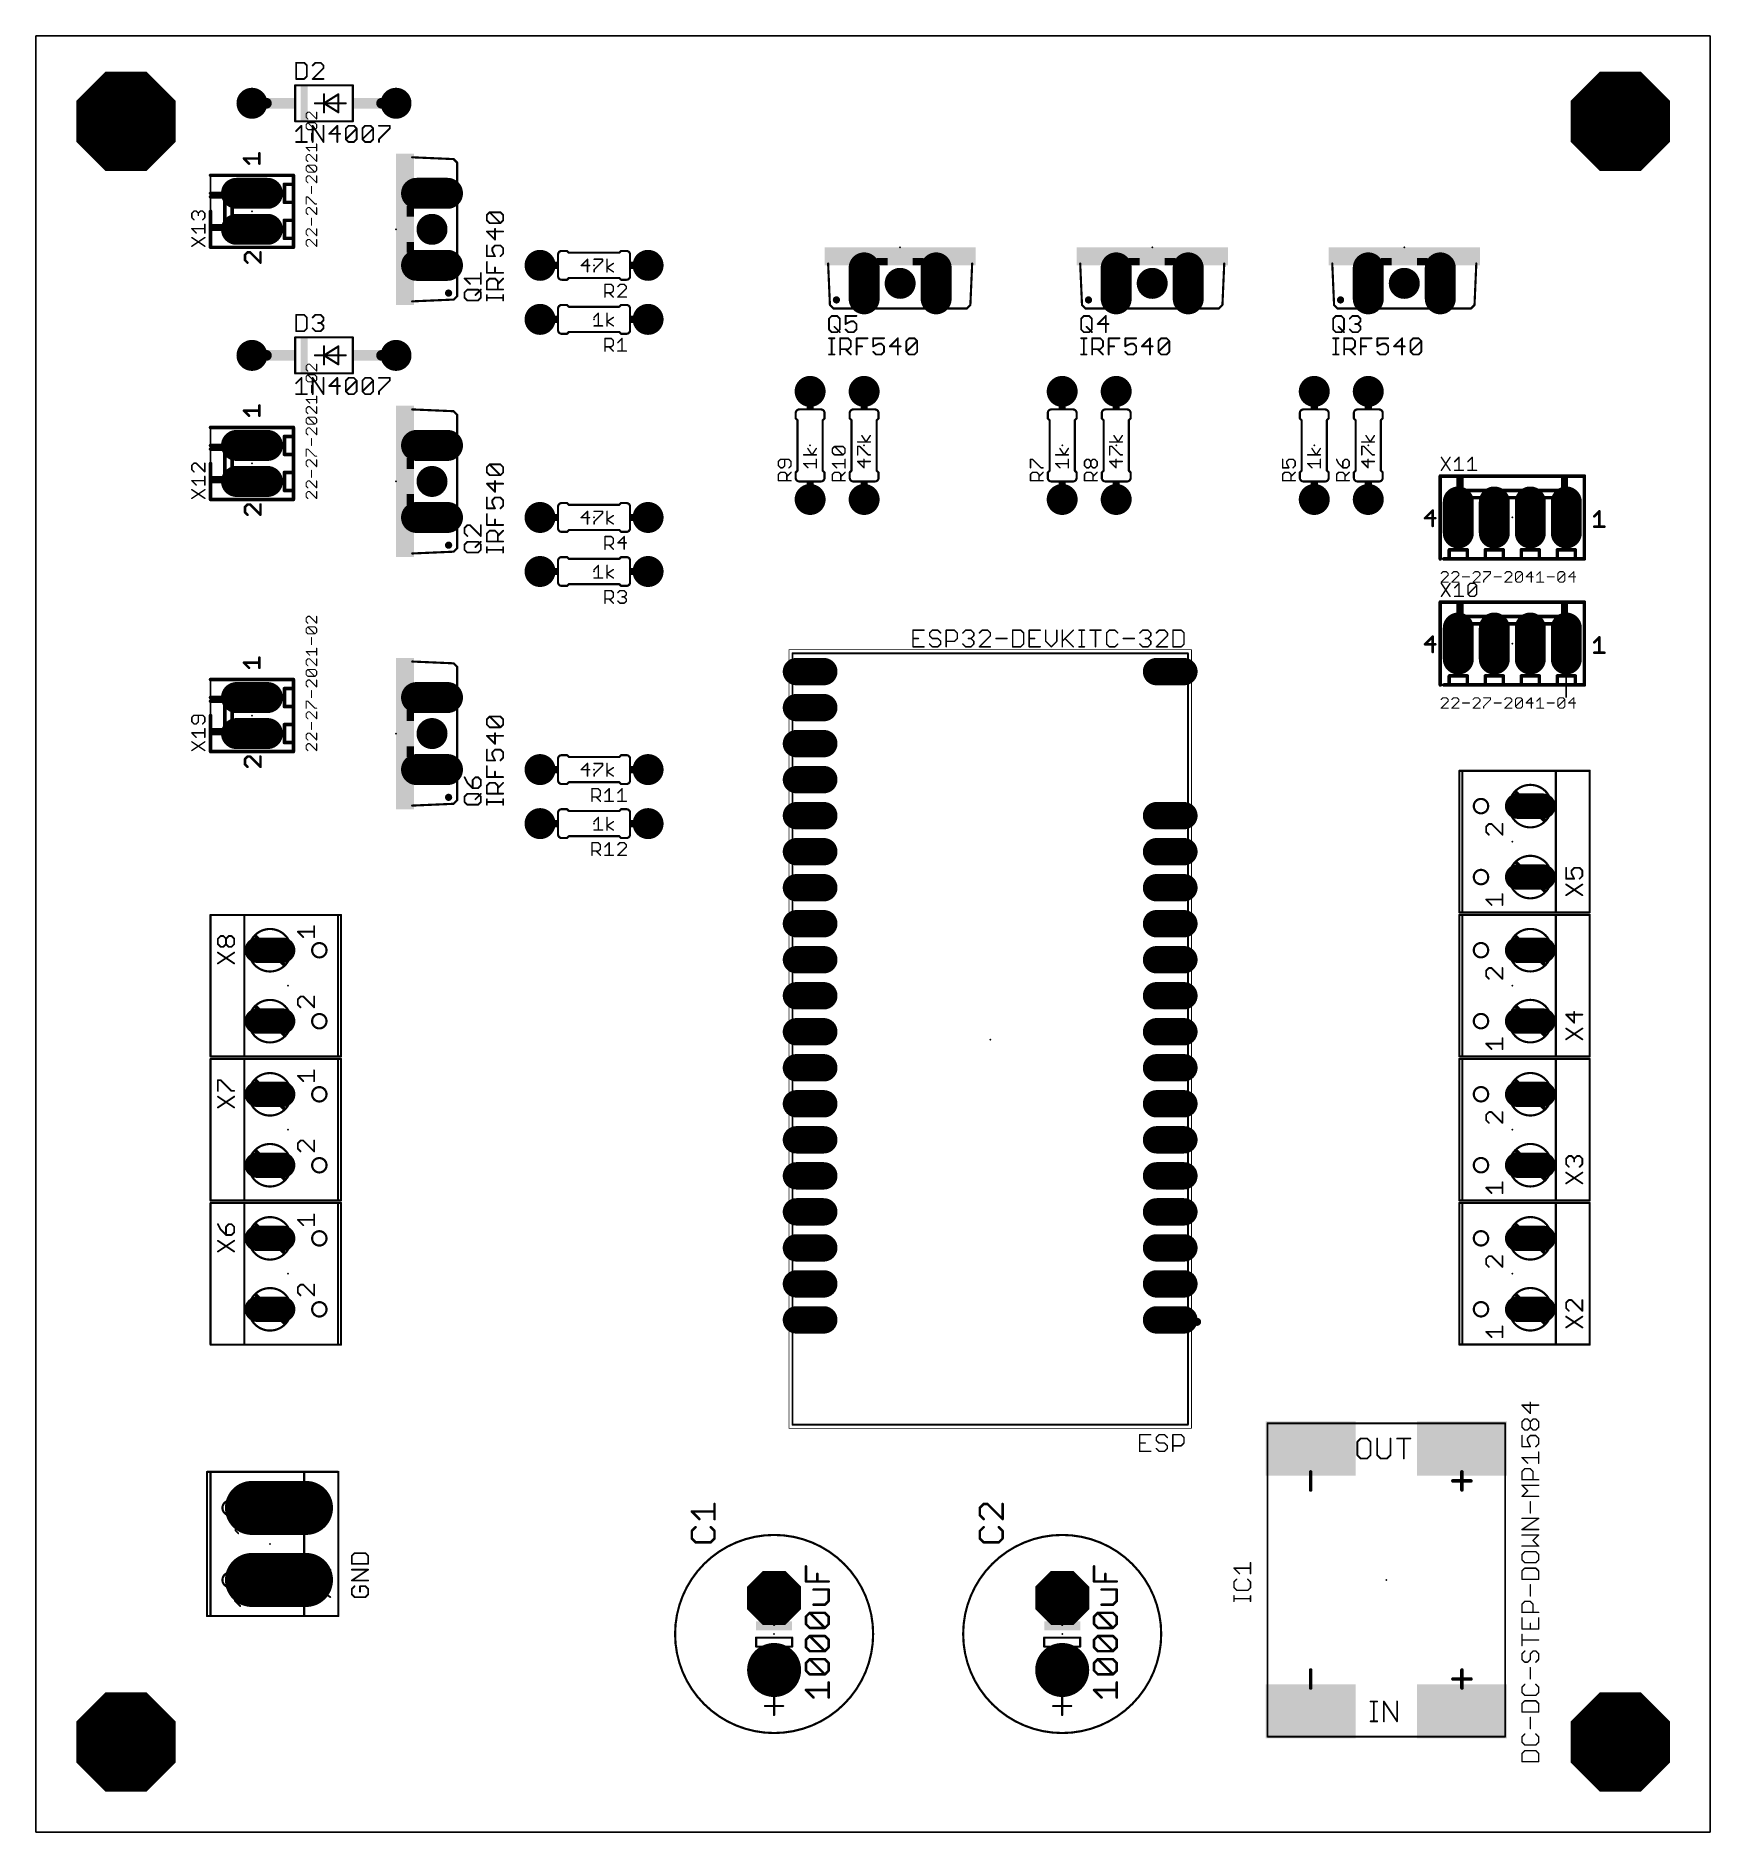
# Model space of a CAD drawing. Extents: x 28 to 146, y 32 to 158.
import ezdxf

# ---------------------------------------------------------------- set-up
doc = ezdxf.new("R2010")
doc.units = 0
for name, color, linetype in [('17', 94, 'CONTINUOUS'), ('18', 94, 'CONTINUOUS'), ('19', 54, 'CONTINUOUS'), ('20', 178, 'CONTINUOUS'), ('21', 251, 'CONTINUOUS'), ('23', 178, 'CONTINUOUS'), ('25', 251, 'CONTINUOUS'), ('27', 251, 'CONTINUOUS'), ('39', 14, 'CONTINUOUS'), ('51', 251, 'CONTINUOUS')]:
    doc.layers.add(name, color=color, linetype=linetype)

# ---------------------------------------------------------------- blocks, each defined once
blk = doc.blocks.new('RECT')
blk.add_solid([(-0.5, -0.5), (0.5, -0.5), (-0.5, 0.5), (0.5, 0.5)])
blk = doc.blocks.new('ROUNDP')
at = {"const_width": 0.5}
blk.add_lwpolyline([(0, -0.25, 1), (0, 0.25, 1), (0, -0.25)], format="xyb", dxfattribs=at)
blk = doc.blocks.new('OCTAGONP')
at = {"const_width": 0.5}
blk.add_lwpolyline([(-0.25, -0.1036), (-0.25, 0.1036), (-0.1036, 0.25), (0.1036, 0.25), (0.25, 0.1036), (0.25, -0.1036), (0.1036, -0.25), (-0.1036, -0.25), (-0.25, -0.1036), (-0.25, 0.1036)], dxfattribs=at)
blk = doc.blocks.new('LONGP100')
at = {"const_width": 1}
blk.add_lwpolyline([(-0.5, 0), (0.5, 0)], dxfattribs=at)
at = {"const_width": 0.5}
for points in [[(-0.5, 0.25, 1), (-0.5, -0.25)], [(0.5, -0.25, 1), (0.5, 0.25)]]:
    blk.add_lwpolyline(points, format="xyb", dxfattribs=at)
blk = doc.blocks.new('SQUAREP')
blk.add_solid([(-0.5, -0.5), (0.5, -0.5), (-0.5, 0.5), (0.5, 0.5)])
blk = doc.blocks.new('OCTAGONV')
at = {"const_width": 0.5}
blk.add_lwpolyline([(-0.25, -0.1036), (-0.25, 0.1036), (-0.1036, 0.25), (0.1036, 0.25), (0.25, 0.1036), (0.25, -0.1036), (0.1036, -0.25), (-0.1036, -0.25), (-0.25, -0.1036), (-0.25, 0.1036)], dxfattribs=at)

msp = doc.modelspace()

# ---------------------------------------------------------------- linework, layer by layer
at = {"layer": '19'}
msp.add_line((135.89, 111.76), (135.89, 115.57), dxfattribs=at)
at = {"layer": '20'}
for p, q in [((146.03, 158.42), (27.94, 158.42)), ((27.94, 158.42), (27.94, 31.75)), ((146.03, 31.75), (146.03, 158.42)), ((27.94, 31.75), (146.03, 31.75))]:
    msp.add_line(p, q, dxfattribs=at)
at = {"layer": '21'}
for points, const_width in [([(46.228, 154.94), (50.292, 154.94)], 0.1524), ([(46.228, 154.94), (46.228, 152.4)], 0.1524), ([(50.292, 152.4), (50.292, 154.94)], 0.1524), ([(47.625, 153.67), (48.26, 153.67)], 0.1524), ([(48.26, 153.67), (49.276, 154.305)], 0.1524), ([(48.26, 154.305), (48.26, 153.67)], 0.1524), ([(49.276, 153.035), (48.26, 153.67)], 0.1524), ([(48.26, 153.67), (49.784, 153.67)], 0.1524), ([(48.26, 153.67), (48.26, 153.035)], 0.1524), ([(49.276, 154.305), (49.276, 153.035)], 0.1524), ([(50.292, 152.4), (46.228, 152.4)], 0.1524), ([(42.9734, 149.414), (42.6091, 149.7784)], 0.1778), ([(42.6091, 149.7784), (43.7022, 149.7784)], 0.1778), ([(43.7022, 149.414), (43.7022, 150.1428)], 0.1778), ([(54.483, 149.86), (57.404, 149.733)], 0.1524), ([(57.658, 149.479), (57.404, 149.733)], 0.1524), ([(57.658, 149.479), (57.658, 140.081)], 0.1524), ([(43.18, 148.59), (40.259, 148.59)], 0.254), ([(40.259, 148.59), (40.259, 146.05)], 0.127), ([(43.18, 148.59), (46.101, 148.59)], 0.254), ([(46.101, 147.955), (46.101, 148.59)], 0.254), ([(46.101, 148.59), (46.101, 147.955)], 0.127), ([(41.275, 147.32), (40.259, 147.32)], 0.254), ([(40.259, 147.066), (41.275, 147.066)], 0.254), ([(41.275, 147.066), (41.275, 147.32)], 0.254), ([(41.783, 147.066), (41.275, 147.32)], 0.254), ([(41.275, 145.034), (41.275, 147.066)], 0.254), ([(41.783, 145.034), (41.783, 147.066)], 0.254), ([(45.466, 146.685), (45.466, 147.955)], 0.254), ([(45.466, 147.955), (46.101, 147.955)], 0.254), ([(46.101, 147.955), (46.101, 146.685)], 0.254), ([(40.259, 144.78), (40.259, 146.05)], 0.254), ([(46.101, 146.685), (45.466, 146.685)], 0.254), ([(46.101, 145.415), (46.101, 146.685)], 0.254), ([(46.101, 143.51), (46.101, 146.05)], 0.254), ([(46.101, 146.685), (46.101, 146.05)], 0.127), ([(40.259, 145.034), (41.275, 145.034)], 0.254), ([(40.259, 143.51), (40.259, 144.78)], 0.254), ([(41.275, 144.78), (40.259, 144.78)], 0.254), ([(40.259, 145.034), (40.259, 144.78)], 0.127), ([(40.64, 144.78), (40.259, 144.78)], 0.127), ([(41.275, 144.78), (41.275, 145.034)], 0.254), ([(41.275, 144.78), (41.783, 145.034)], 0.254), ([(45.466, 144.145), (45.466, 145.415)], 0.254), ([(45.466, 145.415), (46.101, 145.415)], 0.254), ([(43.18, 143.51), (40.259, 143.51)], 0.254), ([(42.8675, 143.1578), (42.6853, 142.9756)], 0.1778), ([(43.0496, 143.1578), (42.8675, 143.1578)], 0.1778), ([(43.7784, 142.429), (43.0496, 143.1578)], 0.1778), ([(43.18, 143.51), (46.101, 143.51)], 0.254), ([(43.7784, 143.1578), (43.7784, 142.429)], 0.1778), ([(46.101, 144.145), (45.466, 144.145)], 0.254), ([(46.101, 143.51), (46.101, 144.145)], 0.254), ([(46.101, 143.764), (46.101, 144.145)], 0.127), ([(65.024, 143.256), (65.405, 143.256)], 0.1524), ([(65.532, 143.129), (65.405, 143.256)], 0.1524), ([(65.532, 143.129), (69.088, 143.129)], 0.1524), ([(69.088, 143.129), (69.215, 143.256)], 0.1524), ([(69.596, 143.256), (69.215, 143.256)], 0.1524), ([(42.6853, 142.9756), (42.6853, 142.6112)], 0.1778), ([(42.6853, 142.6112), (42.8675, 142.429)], 0.1778), ([(64.77, 143.002), (64.77, 141.478)], 0.1524), ([(69.85, 143.002), (69.85, 141.478)], 0.1524), ([(83.947, 139.446), (83.82, 142.367)], 0.1524), ([(93.98, 142.367), (93.853, 139.446)], 0.1524), ([(101.727, 139.446), (101.6, 142.367)], 0.1524), ([(111.76, 142.367), (111.633, 139.446)], 0.1524), ([(119.507, 139.446), (119.38, 142.367)], 0.1524), ([(129.54, 142.367), (129.413, 139.446)], 0.1524), ([(65.024, 141.224), (65.405, 141.224)], 0.1524), ([(65.532, 141.351), (65.405, 141.224)], 0.1524), ([(65.532, 141.351), (69.088, 141.351)], 0.1524), ([(69.088, 141.351), (69.215, 141.224)], 0.1524), ([(69.596, 141.224), (69.215, 141.224)], 0.1524), ([(57.404, 139.827), (54.483, 139.7)], 0.1524), ([(57.404, 139.827), (57.658, 140.081)], 0.1524), ([(65.024, 139.446), (65.405, 139.446)], 0.1524), ([(65.532, 139.319), (65.405, 139.446)], 0.1524), ([(65.532, 139.319), (69.088, 139.319)], 0.1524), ([(69.088, 139.319), (69.215, 139.446)], 0.1524), ([(69.596, 139.446), (69.215, 139.446)], 0.1524), ([(83.947, 139.446), (84.201, 139.192)], 0.1524), ([(93.599, 139.192), (93.853, 139.446)], 0.1524), ([(101.727, 139.446), (101.981, 139.192)], 0.1524), ([(111.379, 139.192), (111.633, 139.446)], 0.1524), ([(119.507, 139.446), (119.761, 139.192)], 0.1524), ([(129.159, 139.192), (129.413, 139.446)], 0.1524), ([(64.77, 139.192), (64.77, 137.668)], 0.1524), ([(69.85, 139.192), (69.85, 137.668)], 0.1524), ([(93.599, 139.192), (84.201, 139.192)], 0.1524), ([(111.379, 139.192), (101.981, 139.192)], 0.1524), ([(129.159, 139.192), (119.761, 139.192)], 0.1524), ([(46.228, 137.16), (50.292, 137.16)], 0.1524), ([(46.228, 137.16), (46.228, 134.62)], 0.1524), ([(50.292, 134.62), (50.292, 137.16)], 0.1524), ([(65.024, 137.414), (65.405, 137.414)], 0.1524), ([(65.532, 137.541), (65.405, 137.414)], 0.1524), ([(65.532, 137.541), (69.088, 137.541)], 0.1524), ([(69.088, 137.541), (69.215, 137.414)], 0.1524), ([(69.596, 137.414), (69.215, 137.414)], 0.1524), ([(47.625, 135.89), (48.26, 135.89)], 0.1524), ([(48.26, 135.89), (49.276, 136.525)], 0.1524), ([(48.26, 136.525), (48.26, 135.89)], 0.1524), ([(49.276, 135.255), (48.26, 135.89)], 0.1524), ([(48.26, 135.89), (49.784, 135.89)], 0.1524), ([(48.26, 135.89), (48.26, 135.255)], 0.1524), ([(49.276, 136.525), (49.276, 135.255)], 0.1524), ([(50.292, 134.62), (46.228, 134.62)], 0.1524), ([(42.9734, 131.634), (42.6091, 131.9984)], 0.1778), ([(42.6091, 131.9984), (43.7022, 131.9984)], 0.1778), ([(43.7022, 131.634), (43.7022, 132.3628)], 0.1778), ([(54.483, 132.08), (57.404, 131.953)], 0.1524), ([(57.658, 131.699), (57.404, 131.953)], 0.1524), ([(57.658, 131.699), (57.658, 122.301)], 0.1524), ([(81.534, 131.826), (81.534, 131.445)], 0.1524), ([(83.312, 132.08), (81.788, 132.08)], 0.1524), ([(83.566, 131.826), (83.566, 131.445)], 0.1524), ([(85.344, 131.826), (85.344, 131.445)], 0.1524), ([(87.122, 132.08), (85.598, 132.08)], 0.1524), ([(87.376, 131.826), (87.376, 131.445)], 0.1524), ([(99.314, 131.826), (99.314, 131.445)], 0.1524), ([(101.092, 132.08), (99.568, 132.08)], 0.1524), ([(101.346, 131.826), (101.346, 131.445)], 0.1524), ([(103.124, 131.826), (103.124, 131.445)], 0.1524), ([(104.902, 132.08), (103.378, 132.08)], 0.1524), ([(105.156, 131.826), (105.156, 131.445)], 0.1524), ([(117.094, 131.826), (117.094, 131.445)], 0.1524), ([(118.872, 132.08), (117.348, 132.08)], 0.1524), ([(119.126, 131.826), (119.126, 131.445)], 0.1524), ([(120.904, 131.826), (120.904, 131.445)], 0.1524), ([(122.682, 132.08), (121.158, 132.08)], 0.1524), ([(122.936, 131.826), (122.936, 131.445)], 0.1524), ([(43.18, 130.81), (40.259, 130.81)], 0.254), ([(40.259, 130.81), (40.259, 128.27)], 0.127), ([(43.18, 130.81), (46.101, 130.81)], 0.254), ([(46.101, 130.175), (46.101, 130.81)], 0.254), ([(46.101, 130.81), (46.101, 130.175)], 0.127), ([(81.661, 131.318), (81.534, 131.445)], 0.1524), ([(81.661, 131.318), (81.661, 127.762)], 0.1524), ([(83.439, 131.318), (83.566, 131.445)], 0.1524), ([(83.439, 131.318), (83.439, 127.762)], 0.1524), ([(85.471, 131.318), (85.344, 131.445)], 0.1524), ([(85.471, 131.318), (85.471, 127.762)], 0.1524), ([(87.249, 131.318), (87.376, 131.445)], 0.1524), ([(87.249, 131.318), (87.249, 127.762)], 0.1524), ([(99.441, 131.318), (99.314, 131.445)], 0.1524), ([(99.441, 131.318), (99.441, 127.762)], 0.1524), ([(101.219, 131.318), (101.346, 131.445)], 0.1524), ([(101.219, 131.318), (101.219, 127.762)], 0.1524), ([(103.251, 131.318), (103.124, 131.445)], 0.1524), ([(103.251, 131.318), (103.251, 127.762)], 0.1524), ([(105.029, 131.318), (105.156, 131.445)], 0.1524), ([(105.029, 131.318), (105.029, 127.762)], 0.1524), ([(117.221, 131.318), (117.094, 131.445)], 0.1524), ([(117.221, 131.318), (117.221, 127.762)], 0.1524), ([(118.999, 131.318), (119.126, 131.445)], 0.1524), ([(118.999, 131.318), (118.999, 127.762)], 0.1524), ([(121.031, 131.318), (120.904, 131.445)], 0.1524), ([(121.031, 131.318), (121.031, 127.762)], 0.1524), ([(122.809, 131.318), (122.936, 131.445)], 0.1524), ([(122.809, 131.318), (122.809, 127.762)], 0.1524), ([(41.275, 129.54), (40.259, 129.54)], 0.254), ([(40.259, 129.286), (41.275, 129.286)], 0.254), ([(41.275, 129.286), (41.275, 129.54)], 0.254), ([(41.783, 129.286), (41.275, 129.54)], 0.254), ([(41.275, 127.254), (41.275, 129.286)], 0.254), ([(41.783, 127.254), (41.783, 129.286)], 0.254), ([(45.466, 128.905), (45.466, 130.175)], 0.254), ([(45.466, 130.175), (46.101, 130.175)], 0.254), ([(46.101, 130.175), (46.101, 128.905)], 0.254), ([(40.259, 127), (40.259, 128.27)], 0.254), ([(46.101, 128.905), (45.466, 128.905)], 0.254), ([(46.101, 127.635), (46.101, 128.905)], 0.254), ([(46.101, 125.73), (46.101, 128.27)], 0.254), ([(46.101, 128.905), (46.101, 128.27)], 0.127), ([(40.259, 127.254), (41.275, 127.254)], 0.254), ([(40.259, 125.73), (40.259, 127)], 0.254), ([(41.275, 127), (40.259, 127)], 0.254), ([(40.259, 127.254), (40.259, 127)], 0.127), ([(40.64, 127), (40.259, 127)], 0.127), ([(41.275, 127), (41.275, 127.254)], 0.254), ([(41.275, 127), (41.783, 127.254)], 0.254), ([(45.466, 126.365), (45.466, 127.635)], 0.254), ([(45.466, 127.635), (46.101, 127.635)], 0.254), ([(81.661, 127.762), (81.534, 127.635)], 0.1524), ([(81.534, 127.254), (81.534, 127.635)], 0.1524), ([(83.312, 127), (81.788, 127)], 0.1524), ([(83.439, 127.762), (83.566, 127.635)], 0.1524), ([(83.566, 127.254), (83.566, 127.635)], 0.1524), ([(85.471, 127.762), (85.344, 127.635)], 0.1524), ([(85.344, 127.254), (85.344, 127.635)], 0.1524), ([(87.122, 127), (85.598, 127)], 0.1524), ([(87.249, 127.762), (87.376, 127.635)], 0.1524), ([(87.376, 127.254), (87.376, 127.635)], 0.1524), ([(99.441, 127.762), (99.314, 127.635)], 0.1524), ([(99.314, 127.254), (99.314, 127.635)], 0.1524), ([(101.092, 127), (99.568, 127)], 0.1524), ([(101.219, 127.762), (101.346, 127.635)], 0.1524), ([(101.346, 127.254), (101.346, 127.635)], 0.1524), ([(103.251, 127.762), (103.124, 127.635)], 0.1524), ([(103.124, 127.254), (103.124, 127.635)], 0.1524), ([(104.902, 127), (103.378, 127)], 0.1524), ([(105.029, 127.762), (105.156, 127.635)], 0.1524), ([(105.156, 127.254), (105.156, 127.635)], 0.1524), ([(117.221, 127.762), (117.094, 127.635)], 0.1524), ([(117.094, 127.254), (117.094, 127.635)], 0.1524), ([(118.872, 127), (117.348, 127)], 0.1524), ([(118.999, 127.762), (119.126, 127.635)], 0.1524), ([(119.126, 127.254), (119.126, 127.635)], 0.1524), ([(121.031, 127.762), (120.904, 127.635)], 0.1524), ([(120.904, 127.254), (120.904, 127.635)], 0.1524), ([(122.682, 127), (121.158, 127)], 0.1524), ([(122.809, 127.762), (122.936, 127.635)], 0.1524), ([(122.936, 127.254), (122.936, 127.635)], 0.1524), ([(127, 124.46), (127, 127.381)], 0.254), ([(127, 127.381), (128.27, 127.381)], 0.254), ([(128.27, 127.381), (129.54, 127.381)], 0.254), ([(128.27, 126.365), (128.27, 127.381)], 0.254), ([(128.27, 127), (128.27, 127.381)], 0.127), ([(128.524, 127.381), (128.27, 127.381)], 0.127), ([(128.524, 127.381), (128.524, 126.365)], 0.254), ([(137.16, 127.381), (129.54, 127.381)], 0.254), ([(135.636, 127.381), (135.636, 126.365)], 0.254), ([(135.89, 126.365), (135.89, 127.381)], 0.254), ([(137.16, 124.46), (137.16, 127.381)], 0.254), ([(43.18, 125.73), (40.259, 125.73)], 0.254), ([(42.8675, 125.3778), (42.6853, 125.1956)], 0.1778), ([(43.0496, 125.3778), (42.8675, 125.3778)], 0.1778), ([(43.7784, 124.649), (43.0496, 125.3778)], 0.1778), ([(43.18, 125.73), (46.101, 125.73)], 0.254), ([(43.7784, 125.3778), (43.7784, 124.649)], 0.1778), ([(46.101, 126.365), (45.466, 126.365)], 0.254), ([(46.101, 125.73), (46.101, 126.365)], 0.254), ([(46.101, 125.984), (46.101, 126.365)], 0.127), ([(65.024, 125.476), (65.405, 125.476)], 0.1524), ([(65.532, 125.349), (65.405, 125.476)], 0.1524), ([(65.532, 125.349), (69.088, 125.349)], 0.1524), ([(69.088, 125.349), (69.215, 125.476)], 0.1524), ([(69.596, 125.476), (69.215, 125.476)], 0.1524), ([(128.27, 126.365), (128.524, 126.365)], 0.254), ([(128.27, 126.365), (128.524, 125.857)], 0.254), ([(128.524, 126.365), (135.636, 126.365)], 0.254), ([(128.524, 125.857), (135.636, 125.857)], 0.254), ([(135.636, 126.365), (135.89, 126.365)], 0.254), ([(135.636, 125.857), (135.89, 126.365)], 0.254), ([(42.6853, 125.1956), (42.6853, 124.8312)], 0.1778), ([(42.6853, 124.8312), (42.8675, 124.649)], 0.1778), ([(64.77, 125.222), (64.77, 123.698)], 0.1524), ([(69.85, 125.222), (69.85, 123.698)], 0.1524), ([(126.4656, 124.9547), (125.919, 124.4082)], 0.1778), ([(125.919, 124.4082), (126.6478, 124.4082)], 0.1778), ([(126.4656, 123.8616), (126.4656, 124.9547)], 0.1778), ([(127, 124.46), (127, 121.539)], 0.254), ([(137.16, 124.46), (137.16, 121.539)], 0.254), ([(137.857, 124.5396), (138.2214, 124.9039)], 0.1778), ([(138.2214, 124.9039), (138.2214, 123.8108)], 0.1778), ([(65.024, 123.444), (65.405, 123.444)], 0.1524), ([(65.532, 123.571), (65.405, 123.444)], 0.1524), ([(65.532, 123.571), (69.088, 123.571)], 0.1524), ([(69.088, 123.571), (69.215, 123.444)], 0.1524), ([(69.596, 123.444), (69.215, 123.444)], 0.1524), ([(137.857, 123.8108), (138.5858, 123.8108)], 0.1778), ([(57.404, 122.047), (54.483, 121.92)], 0.1524), ([(57.404, 122.047), (57.658, 122.301)], 0.1524), ([(65.024, 121.666), (65.405, 121.666)], 0.1524), ([(65.532, 121.539), (65.405, 121.666)], 0.1524), ([(65.532, 121.539), (69.088, 121.539)], 0.1524), ([(69.088, 121.539), (69.215, 121.666)], 0.1524), ([(69.596, 121.666), (69.215, 121.666)], 0.1524), ([(127.254, 121.539), (127.635, 121.539)], 0.254), ([(127.635, 121.539), (127.635, 122.174)], 0.254), ([(127.635, 122.174), (128.905, 122.174)], 0.254), ([(131.445, 121.539), (127.635, 121.539)], 0.254), ([(128.905, 122.174), (128.905, 121.539)], 0.254), ([(128.905, 121.539), (130.175, 121.539)], 0.254), ([(137.16, 121.539), (129.413, 121.539)], 0.254), ([(130.175, 121.539), (130.175, 122.174)], 0.254), ([(130.175, 122.174), (131.445, 122.174)], 0.254), ([(131.445, 122.174), (131.445, 121.539)], 0.254), ([(131.445, 121.539), (132.715, 121.539)], 0.254), ([(132.715, 121.539), (132.715, 122.174)], 0.254), ([(132.715, 122.174), (133.985, 122.174)], 0.254), ([(133.985, 122.174), (133.985, 121.539)], 0.254), ([(133.985, 121.539), (135.255, 121.539)], 0.254), ([(135.255, 121.539), (135.255, 122.174)], 0.254), ([(135.255, 122.174), (136.525, 122.174)], 0.254), ([(136.525, 122.174), (136.525, 121.539)], 0.254), ([(136.525, 121.539), (137.16, 121.539)], 0.254), ([(64.77, 121.412), (64.77, 119.888)], 0.1524), ([(69.85, 121.412), (69.85, 119.888)], 0.1524), ([(127, 121.539), (129.413, 121.539)], 0.127), ([(65.024, 119.634), (65.405, 119.634)], 0.1524), ([(65.532, 119.761), (65.405, 119.634)], 0.1524), ([(65.532, 119.761), (69.088, 119.761)], 0.1524), ([(69.088, 119.761), (69.215, 119.634)], 0.1524), ([(69.596, 119.634), (69.215, 119.634)], 0.1524), ([(127, 115.57), (127, 118.491)], 0.254), ([(127, 118.491), (128.27, 118.491)], 0.254), ([(128.27, 118.491), (129.54, 118.491)], 0.254), ([(128.27, 117.475), (128.27, 118.491)], 0.254), ([(128.27, 118.11), (128.27, 118.491)], 0.127), ([(128.524, 118.491), (128.27, 118.491)], 0.127), ([(128.524, 118.491), (128.524, 117.475)], 0.254), ([(137.16, 118.491), (129.54, 118.491)], 0.254), ([(135.636, 118.491), (135.636, 117.475)], 0.254), ([(135.89, 117.475), (135.89, 118.491)], 0.254), ([(137.16, 115.57), (137.16, 118.491)], 0.254), ([(128.27, 117.475), (128.524, 117.475)], 0.254), ([(128.27, 117.475), (128.524, 116.967)], 0.254), ([(128.524, 117.475), (135.636, 117.475)], 0.254), ([(128.524, 116.967), (135.636, 116.967)], 0.254), ([(135.636, 117.475), (135.89, 117.475)], 0.254), ([(135.636, 116.967), (135.89, 117.475)], 0.254), ([(126.4656, 116.0647), (125.919, 115.5182)], 0.1778), ([(125.919, 115.5182), (126.6478, 115.5182)], 0.1778), ([(126.4656, 114.9716), (126.4656, 116.0647)], 0.1778), ([(127, 115.57), (127, 112.649)], 0.254), ([(137.16, 115.57), (137.16, 112.649)], 0.254), ([(137.857, 115.6496), (138.2214, 116.0139)], 0.1778), ([(138.2214, 116.0139), (138.2214, 114.9208)], 0.1778), ([(42.9734, 113.854), (42.6091, 114.2184)], 0.1778), ([(42.6091, 114.2184), (43.7022, 114.2184)], 0.1778), ([(43.7022, 113.854), (43.7022, 114.5828)], 0.1778), ([(54.483, 114.3), (57.404, 114.173)], 0.1524), ([(57.658, 113.919), (57.404, 114.173)], 0.1524), ([(81.3, 60.48), (81.3, 114.88)], 0.127), ([(81.3, 114.88), (109.2, 114.88)], 0.127), ([(109.2, 114.88), (109.2, 60.48)], 0.127), ([(137.857, 114.9208), (138.5858, 114.9208)], 0.1778), ([(43.18, 113.03), (40.259, 113.03)], 0.254), ([(40.259, 113.03), (40.259, 110.49)], 0.127), ([(43.18, 113.03), (46.101, 113.03)], 0.254), ([(46.101, 112.395), (46.101, 113.03)], 0.254), ([(46.101, 113.03), (46.101, 112.395)], 0.127), ([(57.658, 113.919), (57.658, 104.521)], 0.1524), ([(127.254, 112.649), (127.635, 112.649)], 0.254), ([(127.635, 112.649), (127.635, 113.284)], 0.254), ([(127.635, 113.284), (128.905, 113.284)], 0.254), ([(131.445, 112.649), (127.635, 112.649)], 0.254), ([(128.905, 113.284), (128.905, 112.649)], 0.254), ([(128.905, 112.649), (130.175, 112.649)], 0.254), ([(137.16, 112.649), (129.413, 112.649)], 0.254), ([(130.175, 112.649), (130.175, 113.284)], 0.254), ([(130.175, 113.284), (131.445, 113.284)], 0.254), ([(131.445, 113.284), (131.445, 112.649)], 0.254), ([(131.445, 112.649), (132.715, 112.649)], 0.254), ([(132.715, 112.649), (132.715, 113.284)], 0.254), ([(132.715, 113.284), (133.985, 113.284)], 0.254), ([(133.985, 113.284), (133.985, 112.649)], 0.254), ([(133.985, 112.649), (135.255, 112.649)], 0.254), ([(135.255, 112.649), (135.255, 113.284)], 0.254), ([(135.255, 113.284), (136.525, 113.284)], 0.254), ([(136.525, 113.284), (136.525, 112.649)], 0.254), ([(136.525, 112.649), (137.16, 112.649)], 0.254), ([(41.275, 111.76), (40.259, 111.76)], 0.254), ([(40.259, 111.506), (41.275, 111.506)], 0.254), ([(41.275, 111.506), (41.275, 111.76)], 0.254), ([(41.783, 111.506), (41.275, 111.76)], 0.254), ([(41.275, 109.474), (41.275, 111.506)], 0.254), ([(41.783, 109.474), (41.783, 111.506)], 0.254), ([(45.466, 111.125), (45.466, 112.395)], 0.254), ([(45.466, 112.395), (46.101, 112.395)], 0.254), ([(46.101, 112.395), (46.101, 111.125)], 0.254), ([(127, 112.649), (129.413, 112.649)], 0.127), ([(40.259, 109.22), (40.259, 110.49)], 0.254), ([(46.101, 111.125), (45.466, 111.125)], 0.254), ([(46.101, 109.855), (46.101, 111.125)], 0.254), ([(46.101, 107.95), (46.101, 110.49)], 0.254), ([(46.101, 111.125), (46.101, 110.49)], 0.127), ([(40.259, 109.474), (41.275, 109.474)], 0.254), ([(40.259, 107.95), (40.259, 109.22)], 0.254), ([(41.275, 109.22), (40.259, 109.22)], 0.254), ([(40.259, 109.474), (40.259, 109.22)], 0.127), ([(40.64, 109.22), (40.259, 109.22)], 0.127), ([(41.275, 109.22), (41.275, 109.474)], 0.254), ([(41.275, 109.22), (41.783, 109.474)], 0.254), ([(45.466, 108.585), (45.466, 109.855)], 0.254), ([(45.466, 109.855), (46.101, 109.855)], 0.254), ([(43.18, 107.95), (40.259, 107.95)], 0.254), ([(42.8675, 107.5978), (42.6853, 107.4156)], 0.1778), ([(43.0496, 107.5978), (42.8675, 107.5978)], 0.1778), ([(43.7784, 106.869), (43.0496, 107.5978)], 0.1778), ([(43.18, 107.95), (46.101, 107.95)], 0.254), ([(43.7784, 107.5978), (43.7784, 106.869)], 0.1778), ([(46.101, 108.585), (45.466, 108.585)], 0.254), ([(46.101, 107.95), (46.101, 108.585)], 0.254), ([(46.101, 108.204), (46.101, 108.585)], 0.127), ([(65.024, 107.696), (65.405, 107.696)], 0.1524), ([(65.532, 107.569), (65.405, 107.696)], 0.1524), ([(69.088, 107.569), (69.215, 107.696)], 0.1524), ([(69.596, 107.696), (69.215, 107.696)], 0.1524), ([(42.6853, 107.4156), (42.6853, 107.0512)], 0.1778), ([(42.6853, 107.0512), (42.8675, 106.869)], 0.1778), ([(64.77, 107.442), (64.77, 105.918)], 0.1524), ([(65.532, 107.569), (69.088, 107.569)], 0.1524), ([(69.85, 107.442), (69.85, 105.918)], 0.1524), ([(128.346, 106.593), (128.549, 106.593)], 0.1524), ([(128.346, 106.593), (128.346, 96.611)], 0.1524), ([(128.549, 96.611), (128.549, 106.593)], 0.1524), ([(128.549, 106.593), (135.153, 106.593)], 0.1524), ([(135.153, 104.993), (135.153, 106.593)], 0.1524), ([(135.153, 106.593), (137.541, 106.593)], 0.1524), ([(137.541, 96.611), (137.541, 106.593)], 0.1524), ([(65.024, 105.664), (65.405, 105.664)], 0.1524), ([(65.532, 105.791), (65.405, 105.664)], 0.1524), ([(65.532, 105.791), (69.088, 105.791)], 0.1524), ([(69.088, 105.791), (69.215, 105.664)], 0.1524), ([(69.596, 105.664), (69.215, 105.664)], 0.1524), ([(57.404, 104.267), (54.483, 104.14)], 0.1524), ([(57.404, 104.267), (57.658, 104.521)], 0.1524), ([(65.024, 103.886), (65.405, 103.886)], 0.1524), ([(65.532, 103.759), (65.405, 103.886)], 0.1524), ([(69.088, 103.759), (69.215, 103.886)], 0.1524), ([(69.596, 103.886), (69.215, 103.886)], 0.1524), ([(64.77, 103.632), (64.77, 102.108)], 0.1524), ([(65.532, 103.759), (69.088, 103.759)], 0.1524), ([(69.85, 103.632), (69.85, 102.108)], 0.1524), ([(130.4282, 102.8471), (130.2375, 102.6565)], 0.127), ([(130.2375, 102.6565), (130.2375, 102.2752)], 0.127), ([(130.6189, 102.8471), (130.4282, 102.8471)], 0.127), ([(131.3815, 102.0845), (130.6189, 102.8471)], 0.127), ([(131.3815, 102.8471), (131.3815, 102.0845)], 0.127), ([(135.153, 99.989), (135.153, 103.215)], 0.1524), ([(65.024, 101.854), (65.405, 101.854)], 0.1524), ([(65.532, 101.981), (65.405, 101.854)], 0.1524), ([(65.532, 101.981), (69.088, 101.981)], 0.1524), ([(69.088, 101.981), (69.215, 101.854)], 0.1524), ([(69.596, 101.854), (69.215, 101.854)], 0.1524), ([(130.2375, 102.2752), (130.4282, 102.0845)], 0.127), ([(130.6189, 97.1315), (130.2375, 97.5128)], 0.127), ([(130.2375, 97.5128), (131.3815, 97.5128)], 0.127), ([(131.3815, 97.1315), (131.3815, 97.8942)], 0.127), ([(135.153, 96.611), (135.153, 98.211)], 0.1524), ([(40.259, 96.429), (40.259, 86.447)], 0.1524), ([(40.259, 96.429), (42.647, 96.429)], 0.1524), ([(42.647, 96.429), (42.647, 94.829)], 0.1524), ([(42.647, 96.429), (49.251, 96.429)], 0.1524), ([(49.251, 96.429), (49.251, 86.447)], 0.1524), ([(49.251, 96.429), (49.454, 96.429)], 0.1524), ([(49.454, 86.447), (49.454, 96.429)], 0.1524), ([(128.549, 96.611), (128.346, 96.611)], 0.1524), ([(128.346, 96.433), (128.549, 96.433)], 0.1524), ([(128.346, 96.433), (128.346, 86.451)], 0.1524), ([(135.153, 96.611), (128.549, 96.611)], 0.1524), ([(128.549, 86.451), (128.549, 96.433)], 0.1524), ([(128.549, 96.433), (135.153, 96.433)], 0.1524), ([(137.541, 96.611), (135.153, 96.611)], 0.1524), ([(135.153, 94.833), (135.153, 96.433)], 0.1524), ([(135.153, 96.433), (137.541, 96.433)], 0.1524), ([(137.541, 86.451), (137.541, 96.433)], 0.1524), ([(46.7989, 94.8661), (46.4175, 95.2474)], 0.127), ([(46.4175, 95.2474), (47.5615, 95.2474)], 0.127), ([(47.5615, 94.8661), (47.5615, 95.6288)], 0.127), ([(42.647, 93.051), (42.647, 89.825)], 0.1524), ([(130.4282, 92.6872), (130.2375, 92.4965)], 0.127), ([(130.2375, 92.4965), (130.2375, 92.1152)], 0.127), ([(130.6189, 92.6872), (130.4282, 92.6872)], 0.127), ([(131.3815, 91.9245), (130.6189, 92.6872)], 0.127), ([(131.3815, 92.6872), (131.3815, 91.9245)], 0.127), ([(135.153, 89.829), (135.153, 93.055)], 0.1524), ([(130.2375, 92.1152), (130.4282, 91.9245)], 0.127), ([(46.6082, 90.6758), (46.4175, 90.4851)], 0.127), ([(46.4175, 90.4851), (46.4175, 90.1038)], 0.127), ([(46.4175, 90.1038), (46.6082, 89.9131)], 0.127), ([(46.7989, 90.6758), (46.6082, 90.6758)], 0.127), ([(47.5615, 89.9131), (46.7989, 90.6758)], 0.127), ([(47.5615, 90.6758), (47.5615, 89.9131)], 0.127), ([(42.647, 88.047), (42.647, 86.447)], 0.1524), ([(130.6189, 86.9715), (130.2375, 87.3528)], 0.127), ([(130.2375, 87.3528), (131.3815, 87.3528)], 0.127), ([(131.3815, 86.9715), (131.3815, 87.7341)], 0.127), ([(135.153, 86.451), (135.153, 88.051)], 0.1524), ([(42.647, 86.447), (40.259, 86.447)], 0.1524), ([(40.259, 86.269), (40.259, 76.287)], 0.1524), ([(40.259, 86.269), (42.647, 86.269)], 0.1524), ([(49.251, 86.447), (42.647, 86.447)], 0.1524), ([(42.647, 86.269), (42.647, 84.669)], 0.1524), ([(42.647, 86.269), (49.251, 86.269)], 0.1524), ([(49.454, 86.447), (49.251, 86.447)], 0.1524), ([(49.251, 86.269), (49.251, 76.287)], 0.1524), ([(49.251, 86.269), (49.454, 86.269)], 0.1524), ([(49.454, 76.287), (49.454, 86.269)], 0.1524), ([(128.549, 86.451), (128.346, 86.451)], 0.1524), ([(128.346, 86.273), (128.549, 86.273)], 0.1524), ([(128.346, 86.273), (128.346, 76.291)], 0.1524), ([(135.153, 86.451), (128.549, 86.451)], 0.1524), ([(128.549, 76.291), (128.549, 86.273)], 0.1524), ([(128.549, 86.273), (135.153, 86.273)], 0.1524), ([(137.541, 86.451), (135.153, 86.451)], 0.1524), ([(135.153, 84.673), (135.153, 86.273)], 0.1524), ([(135.153, 86.273), (137.541, 86.273)], 0.1524), ([(137.541, 76.291), (137.541, 86.273)], 0.1524), ([(46.7989, 84.7061), (46.4175, 85.0874)], 0.127), ([(46.4175, 85.0874), (47.5615, 85.0874)], 0.127), ([(47.5615, 84.7061), (47.5615, 85.4688)], 0.127), ([(42.647, 82.891), (42.647, 79.665)], 0.1524), ([(130.4282, 82.5272), (130.2375, 82.3365)], 0.127), ([(130.2375, 82.3365), (130.2375, 81.9552)], 0.127), ([(130.6189, 82.5272), (130.4282, 82.5272)], 0.127), ([(131.3815, 81.7645), (130.6189, 82.5272)], 0.127), ([(131.3815, 82.5272), (131.3815, 81.7645)], 0.127), ([(135.153, 79.669), (135.153, 82.895)], 0.1524), ([(130.2375, 81.9552), (130.4282, 81.7645)], 0.127), ([(46.6082, 80.5158), (46.4175, 80.3251)], 0.127), ([(46.4175, 80.3251), (46.4175, 79.9438)], 0.127), ([(46.4175, 79.9438), (46.6082, 79.7531)], 0.127), ([(46.7989, 80.5158), (46.6082, 80.5158)], 0.127), ([(47.5615, 79.7531), (46.7989, 80.5158)], 0.127), ([(47.5615, 80.5158), (47.5615, 79.7531)], 0.127), ([(42.647, 77.887), (42.647, 76.287)], 0.1524), ([(131.3815, 76.8115), (131.3815, 77.5742)], 0.127), ([(135.153, 76.291), (135.153, 77.891)], 0.1524), ([(42.647, 76.287), (40.259, 76.287)], 0.1524), ([(40.259, 76.109), (40.259, 66.127)], 0.1524), ([(40.259, 76.109), (42.647, 76.109)], 0.1524), ([(49.251, 76.287), (42.647, 76.287)], 0.1524), ([(42.647, 76.109), (42.647, 74.509)], 0.1524), ([(42.647, 76.109), (49.251, 76.109)], 0.1524), ([(49.454, 76.287), (49.251, 76.287)], 0.1524), ([(49.251, 76.109), (49.251, 66.127)], 0.1524), ([(49.251, 76.109), (49.454, 76.109)], 0.1524), ([(49.454, 66.127), (49.454, 76.109)], 0.1524), ([(128.549, 76.291), (128.346, 76.291)], 0.1524), ([(128.346, 76.113), (128.549, 76.113)], 0.1524), ([(128.346, 76.113), (128.346, 66.131)], 0.1524), ([(135.153, 76.291), (128.549, 76.291)], 0.1524), ([(128.549, 66.131), (128.549, 76.113)], 0.1524), ([(128.549, 76.113), (135.153, 76.113)], 0.1524), ([(130.6189, 76.8115), (130.2375, 77.1928)], 0.127), ([(130.2375, 77.1928), (131.3815, 77.1928)], 0.127), ([(137.541, 76.291), (135.153, 76.291)], 0.1524), ([(135.153, 74.513), (135.153, 76.113)], 0.1524), ([(135.153, 76.113), (137.541, 76.113)], 0.1524), ([(137.541, 66.131), (137.541, 76.113)], 0.1524), ([(46.7989, 74.5461), (46.4175, 74.9274)], 0.127), ([(46.4175, 74.9274), (47.5615, 74.9274)], 0.127), ([(47.5615, 74.5461), (47.5615, 75.3088)], 0.127), ([(42.647, 72.731), (42.647, 69.505)], 0.1524), ([(130.4282, 72.3672), (130.2375, 72.1765)], 0.127), ([(130.2375, 72.1765), (130.2375, 71.7952)], 0.127), ([(130.6189, 72.3672), (130.4282, 72.3672)], 0.127), ([(131.3815, 71.6045), (130.6189, 72.3672)], 0.127), ([(131.3815, 72.3672), (131.3815, 71.6045)], 0.127), ([(135.153, 69.509), (135.153, 72.735)], 0.1524), ([(130.2375, 71.7952), (130.4282, 71.6045)], 0.127), ([(46.6082, 70.3558), (46.4175, 70.1651)], 0.127), ([(46.4175, 70.1651), (46.4175, 69.7838)], 0.127), ([(46.4175, 69.7838), (46.6082, 69.5931)], 0.127), ([(46.7989, 70.3558), (46.6082, 70.3558)], 0.127), ([(47.5615, 69.5931), (46.7989, 70.3558)], 0.127), ([(47.5615, 70.3558), (47.5615, 69.5931)], 0.127), ([(42.647, 67.727), (42.647, 66.127)], 0.1524), ([(131.3815, 66.6515), (131.3815, 67.4142)], 0.127), ([(135.153, 66.131), (135.153, 67.731)], 0.1524), ([(42.647, 66.127), (40.259, 66.127)], 0.1524), ([(49.251, 66.127), (42.647, 66.127)], 0.1524), ([(49.454, 66.127), (49.251, 66.127)], 0.1524), ([(128.549, 66.131), (128.346, 66.131)], 0.1524), ([(135.153, 66.131), (128.549, 66.131)], 0.1524), ([(130.6189, 66.6515), (130.2375, 67.0328)], 0.127), ([(130.2375, 67.0328), (131.3815, 67.0328)], 0.127), ([(137.541, 66.131), (135.153, 66.131)], 0.1524), ([(109.2, 60.48), (81.3, 60.48)], 0.127), ([(114.808, 38.481), (114.808, 60.579)], 0.127), ([(114.808, 60.579), (131.572, 60.579)], 0.127), ([(121.3816, 59.5007), (121.1486, 59.2677)], 0.127), ([(121.8477, 59.5007), (121.3816, 59.5007)], 0.127), ([(122.0807, 59.2677), (121.8477, 59.5007)], 0.127), ([(122.5519, 59.5007), (122.5519, 58.3355)], 0.127), ([(123.484, 58.3355), (123.484, 59.5007)], 0.127), ([(123.9551, 59.5007), (124.8873, 59.5007)], 0.127), ([(124.4212, 58.1025), (124.4212, 59.5007)], 0.127), ([(131.572, 60.579), (131.572, 38.481)], 0.127), ([(121.1486, 59.2677), (121.1486, 58.3355)], 0.127), ([(121.1486, 58.3355), (121.3816, 58.1025)], 0.127), ([(121.8477, 58.1025), (122.0807, 58.3355)], 0.127), ([(122.0807, 58.3355), (122.0807, 59.2677)], 0.127), ([(122.5519, 58.3355), (122.7849, 58.1025)], 0.127), ([(123.251, 58.1025), (123.484, 58.3355)], 0.127), ([(40.005, 46.99), (40.005, 57.15)], 0.1524), ([(40.259, 57.15), (40.005, 57.15)], 0.1524), ([(40.259, 46.99), (40.259, 57.15)], 0.1524), ([(46.863, 57.15), (40.259, 57.15)], 0.1524), ([(49.276, 57.15), (46.863, 57.15)], 0.1524), ([(46.863, 55.499), (46.863, 57.15)], 0.1524), ([(49.276, 57.15), (49.276, 46.99)], 0.1524), ([(117.856, 57.15), (117.856, 55.88)], 0.254), ([(121.3816, 58.1025), (121.8477, 58.1025)], 0.127), ([(122.7849, 58.1025), (123.251, 58.1025)], 0.127), ([(128.524, 55.88), (128.524, 57.15)], 0.254), ([(129.159, 56.515), (127.889, 56.515)], 0.254), ([(46.863, 50.419), (46.863, 53.721)], 0.1524), ([(46.863, 46.99), (46.863, 48.641)], 0.1524), ([(40.259, 46.99), (40.005, 46.99)], 0.1524), ([(40.259, 46.99), (46.863, 46.99)], 0.1524), ([(46.863, 46.99), (49.276, 46.99)], 0.1524), ([(80.01, 46.355), (80.01, 46.863)], 0.1524), ([(100.33, 46.355), (100.33, 46.863)], 0.1524), ([(81.28, 45.466), (78.74, 45.466)], 0.1524), ([(78.74, 45.466), (78.74, 44.831)], 0.1524), ([(78.74, 44.831), (80.01, 44.831)], 0.1524), ([(80.01, 44.577), (80.01, 44.831)], 0.1524), ([(80.01, 44.831), (81.28, 44.831)], 0.1524), ([(81.28, 44.831), (81.28, 45.466)], 0.1524), ([(101.6, 45.466), (99.06, 45.466)], 0.1524), ([(99.06, 45.466), (99.06, 44.831)], 0.1524), ([(99.06, 44.831), (100.33, 44.831)], 0.1524), ([(100.33, 44.577), (100.33, 44.831)], 0.1524), ([(100.33, 44.831), (101.6, 44.831)], 0.1524), ([(101.6, 44.831), (101.6, 45.466)], 0.1524), ([(117.856, 43.18), (117.856, 41.91)], 0.254), ([(128.524, 41.91), (128.524, 43.18)], 0.254), ([(129.159, 42.545), (127.889, 42.545)], 0.254), ([(80.645, 40.64), (79.375, 40.64)], 0.1524), ([(80.01, 40.005), (80.01, 41.275)], 0.1524), ([(100.965, 40.64), (99.695, 40.64)], 0.1524), ([(100.33, 40.005), (100.33, 41.275)], 0.1524), ([(122.0841, 40.9587), (122.5502, 40.9587)], 0.127), ([(122.3171, 39.5605), (122.3171, 40.9587)], 0.127), ([(123.0196, 39.5605), (123.0196, 40.9587)], 0.127), ([(123.0196, 40.9587), (123.9517, 39.5605)], 0.127), ([(123.9517, 39.5605), (123.9517, 40.9587)], 0.127), ([(122.0841, 39.5605), (122.5502, 39.5605)], 0.127), ([(131.572, 38.481), (114.808, 38.481)], 0.127)]:
    msp.add_lwpolyline(points, dxfattribs=dict(at, const_width=const_width))
for points, const_width in [([(46.228, 154.9781, 1), (46.228, 154.9019)], 0.0762), ([(46.2661, 154.94, 1), (46.1899, 154.94)], 0.0762), ([(50.3301, 154.94, 1), (50.2539, 154.94)], 0.0762), ([(50.292, 154.9019, 1), (50.292, 154.9781)], 0.0762), ([(47.625, 153.7081, 1), (47.625, 153.6319)], 0.0762), ([(48.2981, 154.305, 1), (48.2219, 154.305)], 0.0762), ([(48.2802, 153.7023, 1), (48.2398, 153.6377)], 0.0762), ([(48.26, 153.7081, 1), (48.26, 153.6319)], 0.0762), ([(48.2981, 153.67, 1), (48.2219, 153.67)], 0.0762), ([(48.2398, 153.7023, 1), (48.2802, 153.6377)], 0.0762), ([(48.2219, 153.67, 1), (48.2981, 153.67)], 0.0762), ([(48.26, 153.6319, 1), (48.26, 153.7081)], 0.0762), ([(49.3141, 154.305, 1), (49.2379, 154.305)], 0.0762), ([(49.2962, 154.2727, 1), (49.2558, 154.3373)], 0.0762), ([(49.784, 153.6319, 1), (49.784, 153.7081)], 0.0762), ([(46.228, 152.4381, 1), (46.228, 152.3619)], 0.0762), ([(46.1899, 152.4, 1), (46.2661, 152.4)], 0.0762), ([(48.2219, 153.035, 1), (48.2981, 153.035)], 0.0762), ([(49.2379, 153.035, 1), (49.3141, 153.035)], 0.0762), ([(49.2558, 153.0027, 1), (49.2962, 153.0673)], 0.0762), ([(50.2539, 152.4, 1), (50.3301, 152.4)], 0.0762), ([(50.292, 152.3619, 1), (50.292, 152.4381)], 0.0762), ([(42.6405, 149.8098, 1), (42.5776, 149.7469)], 0.0889), ([(42.6091, 149.8228, 1), (42.6091, 149.7339)], 0.0889), ([(42.942, 149.3826, 1), (43.0049, 149.4454)], 0.0889), ([(43.7467, 150.1428, 1), (43.6578, 150.1428)], 0.0889), ([(43.7022, 149.7339, 1), (43.7022, 149.8228)], 0.0889), ([(54.4847, 149.8981, 1), (54.4813, 149.8219)], 0.0762), ([(57.4309, 149.7599, 1), (57.3771, 149.7061)], 0.0762), ([(57.4023, 149.6949, 1), (57.4057, 149.7711)], 0.0762), ([(57.6961, 149.479, 1), (57.6199, 149.479)], 0.0762), ([(57.6311, 149.4521, 1), (57.6849, 149.5059)], 0.0762), ([(40.259, 148.6535, 1), (40.259, 148.5265)], 0.127), ([(40.2908, 148.59, 1), (40.2272, 148.59)], 0.0635), ([(43.18, 148.6535, 1), (43.18, 148.5265)], 0.127), ([(43.18, 148.5265, 1), (43.18, 148.6535)], 0.127), ([(43.6578, 149.414, 1), (43.7467, 149.414)], 0.0889), ([(46.1645, 148.59, 1), (46.0375, 148.59)], 0.127), ([(46.1328, 148.59, 1), (46.0692, 148.59)], 0.0635), ([(46.101, 148.5265, 1), (46.101, 148.6535)], 0.127), ([(40.259, 147.3835, 1), (40.259, 147.2565)], 0.127), ([(40.259, 147.1295, 1), (40.259, 147.0025)], 0.127), ([(41.3385, 147.32, 1), (41.2115, 147.32)], 0.127), ([(41.3034, 147.3768, 1), (41.2466, 147.2632)], 0.127), ([(41.3385, 147.066, 1), (41.2115, 147.066)], 0.127), ([(41.2115, 147.066, 1), (41.3385, 147.066)], 0.127), ([(41.275, 147.2565, 1), (41.275, 147.3835)], 0.127), ([(41.275, 147.0025, 1), (41.275, 147.1295)], 0.127), ([(41.8465, 147.066, 1), (41.7195, 147.066)], 0.127), ([(41.7546, 147.0092, 1), (41.8114, 147.1228)], 0.127), ([(45.5295, 147.955, 1), (45.4025, 147.955)], 0.127), ([(45.466, 148.0185, 1), (45.466, 147.8915)], 0.127), ([(46.1645, 147.955, 1), (46.0375, 147.955)], 0.127), ([(46.0375, 147.955, 1), (46.1645, 147.955)], 0.127), ([(46.0692, 147.955, 1), (46.1328, 147.955)], 0.0635), ([(46.101, 147.8915, 1), (46.101, 148.0185)], 0.127), ([(40.3225, 146.05, 1), (40.1955, 146.05)], 0.127), ([(40.2272, 146.05, 1), (40.2908, 146.05)], 0.0635), ([(45.466, 146.7485, 1), (45.466, 146.6215)], 0.127), ([(45.4025, 146.685, 1), (45.5295, 146.685)], 0.127), ([(46.1645, 146.685, 1), (46.0375, 146.685)], 0.127), ([(46.0375, 146.685, 1), (46.1645, 146.685)], 0.127), ([(46.1645, 146.05, 1), (46.0375, 146.05)], 0.127), ([(46.1328, 146.685, 1), (46.0692, 146.685)], 0.0635), ([(46.0692, 146.05, 1), (46.1328, 146.05)], 0.0635), ([(46.101, 146.6215, 1), (46.101, 146.7485)], 0.127), ([(40.259, 145.0975, 1), (40.259, 144.9705)], 0.127), ([(40.3225, 144.78, 1), (40.1955, 144.78)], 0.127), ([(40.259, 144.8435, 1), (40.259, 144.7165)], 0.127), ([(40.1955, 144.78, 1), (40.3225, 144.78)], 0.127), ([(40.2908, 145.034, 1), (40.2272, 145.034)], 0.0635), ([(40.259, 144.8117, 1), (40.259, 144.7483)], 0.0635), ([(40.2272, 144.78, 1), (40.2908, 144.78)], 0.0635), ([(40.64, 144.7483, 1), (40.64, 144.8117)], 0.0635), ([(41.3385, 145.034, 1), (41.2115, 145.034)], 0.127), ([(41.2115, 145.034, 1), (41.3385, 145.034)], 0.127), ([(41.2466, 144.8368, 1), (41.3034, 144.7232)], 0.127), ([(41.2115, 144.78, 1), (41.3385, 144.78)], 0.127), ([(41.275, 144.9705, 1), (41.275, 145.0975)], 0.127), ([(41.275, 144.7165, 1), (41.275, 144.8435)], 0.127), ([(41.7195, 145.034, 1), (41.8465, 145.034)], 0.127), ([(41.8114, 144.9772, 1), (41.7546, 145.0908)], 0.127), ([(45.5295, 145.415, 1), (45.4025, 145.415)], 0.127), ([(45.466, 145.4785, 1), (45.466, 145.3515)], 0.127), ([(46.0375, 145.415, 1), (46.1645, 145.415)], 0.127), ([(46.101, 145.3515, 1), (46.101, 145.4785)], 0.127), ([(40.259, 143.5735, 1), (40.259, 143.4465)], 0.127), ([(40.1955, 143.51, 1), (40.3225, 143.51)], 0.127), ([(42.8675, 143.2022, 1), (42.8675, 143.1133)], 0.0889), ([(42.8989, 143.1263, 1), (42.836, 143.1892)], 0.0889), ([(43.0811, 143.1892, 1), (43.0182, 143.1263)], 0.0889), ([(43.0496, 143.1133, 1), (43.0496, 143.2022)], 0.0889), ([(43.18, 143.5735, 1), (43.18, 143.4465)], 0.127), ([(43.18, 143.4465, 1), (43.18, 143.5735)], 0.127), ([(43.8229, 143.1578, 1), (43.734, 143.1578)], 0.0889), ([(45.466, 144.2085, 1), (45.466, 144.0815)], 0.127), ([(45.4025, 144.145, 1), (45.5295, 144.145)], 0.127), ([(46.1645, 144.145, 1), (46.0375, 144.145)], 0.127), ([(46.0375, 143.51, 1), (46.1645, 143.51)], 0.127), ([(46.0375, 143.51, 1), (46.1645, 143.51)], 0.127), ([(46.1328, 144.145, 1), (46.0692, 144.145)], 0.0635), ([(46.0692, 143.764, 1), (46.1328, 143.764)], 0.0635), ([(46.101, 144.0815, 1), (46.101, 144.2085)], 0.127), ([(46.101, 143.4465, 1), (46.101, 143.5735)], 0.127), ([(65.024, 143.256, 0.4142), (64.77, 143.002)], 0.1524), ([(65.024, 143.2941, 1), (65.024, 143.2179)], 0.0762), ([(65.024, 143.2179, 1), (65.024, 143.2941)], 0.0762), ([(65.4319, 143.2829, 1), (65.3781, 143.2291)], 0.0762), ([(65.405, 143.2179, 1), (65.405, 143.2941)], 0.0762), ([(65.532, 143.1671, 1), (65.532, 143.0909)], 0.0762), ([(65.5051, 143.1021, 1), (65.5589, 143.1559)], 0.0762), ([(69.0611, 143.1559, 1), (69.1149, 143.1021)], 0.0762), ([(69.088, 143.0909, 1), (69.088, 143.1671)], 0.0762), ([(69.215, 143.2941, 1), (69.215, 143.2179)], 0.0762), ([(69.2419, 143.2291, 1), (69.1881, 143.2829)], 0.0762), ([(69.85, 143.002, 0.4142), (69.596, 143.256)], 0.1524), ([(69.596, 143.2941, 1), (69.596, 143.2179)], 0.0762), ([(69.596, 143.2179, 1), (69.596, 143.2941)], 0.0762), ([(42.6538, 143.007, 1), (42.7167, 142.9441)], 0.0889), ([(42.7297, 142.9756, 1), (42.6408, 142.9756)], 0.0889), ([(42.7167, 142.6426, 1), (42.6538, 142.5798)], 0.0889), ([(42.6408, 142.6112, 1), (42.7297, 142.6112)], 0.0889), ([(42.836, 142.3976, 1), (42.8989, 142.4604)], 0.0889), ([(43.734, 142.429, 1), (43.8229, 142.429)], 0.0889), ([(43.747, 142.3976, 1), (43.8098, 142.4604)], 0.0889), ([(64.8081, 143.002, 1), (64.7319, 143.002)], 0.0762), ([(64.7319, 143.002, 1), (64.8081, 143.002)], 0.0762), ([(69.8881, 143.002, 1), (69.8119, 143.002)], 0.0762), ([(69.8119, 143.002, 1), (69.8881, 143.002)], 0.0762), ([(83.8581, 142.3687, 1), (83.7819, 142.3653)], 0.0762), ([(94.0181, 142.3653, 1), (93.9419, 142.3687)], 0.0762), ([(101.6381, 142.3687, 1), (101.5619, 142.3653)], 0.0762), ([(111.7981, 142.3653, 1), (111.7219, 142.3687)], 0.0762), ([(119.4181, 142.3687, 1), (119.3419, 142.3653)], 0.0762), ([(129.5781, 142.3653, 1), (129.5019, 142.3687)], 0.0762), ([(64.77, 141.478, 0.4142), (65.024, 141.224)], 0.1524), ([(64.8081, 141.478, 1), (64.7319, 141.478)], 0.0762), ([(64.7319, 141.478, 1), (64.8081, 141.478)], 0.0762), ([(65.024, 141.2621, 1), (65.024, 141.1859)], 0.0762), ([(65.024, 141.1859, 1), (65.024, 141.2621)], 0.0762), ([(65.3781, 141.2509, 1), (65.4319, 141.1971)], 0.0762), ([(65.405, 141.1859, 1), (65.405, 141.2621)], 0.0762), ([(65.532, 141.3891, 1), (65.532, 141.3129)], 0.0762), ([(65.5589, 141.3241, 1), (65.5051, 141.3779)], 0.0762), ([(69.1149, 141.3779, 1), (69.0611, 141.3241)], 0.0762), ([(69.088, 141.3129, 1), (69.088, 141.3891)], 0.0762), ([(69.215, 141.2621, 1), (69.215, 141.1859)], 0.0762), ([(69.1881, 141.1971, 1), (69.2419, 141.2509)], 0.0762), ([(69.596, 141.224, 0.4142), (69.85, 141.478)], 0.1524), ([(69.596, 141.2621, 1), (69.596, 141.1859)], 0.0762), ([(69.596, 141.1859, 1), (69.596, 141.2621)], 0.0762), ([(69.8881, 141.478, 1), (69.8119, 141.478)], 0.0762), ([(69.8119, 141.478, 1), (69.8881, 141.478)], 0.0762), ([(54.4813, 139.7381, 1), (54.4847, 139.6619)], 0.0762), ([(57.0484, 140.1572, 1), (57.0484, 140.4112, 1), (57.0484, 140.1572)], 0.254), ([(57.3771, 139.8539, 1), (57.4309, 139.8001)], 0.0762), ([(57.4057, 139.7889, 1), (57.4023, 139.8651)], 0.0762), ([(57.6199, 140.081, 1), (57.6961, 140.081)], 0.0762), ([(57.6849, 140.0541, 1), (57.6311, 140.1079)], 0.0762), ([(65.024, 139.446, 0.4142), (64.77, 139.192)], 0.1524), ([(65.024, 139.4841, 1), (65.024, 139.4079)], 0.0762), ([(65.024, 139.4079, 1), (65.024, 139.4841)], 0.0762), ([(65.4319, 139.4729, 1), (65.3781, 139.4191)], 0.0762), ([(65.405, 139.4079, 1), (65.405, 139.4841)], 0.0762), ([(65.532, 139.3571, 1), (65.532, 139.2809)], 0.0762), ([(65.5051, 139.2921, 1), (65.5589, 139.3459)], 0.0762), ([(69.0611, 139.3459, 1), (69.1149, 139.2921)], 0.0762), ([(69.088, 139.2809, 1), (69.088, 139.3571)], 0.0762), ([(69.215, 139.4841, 1), (69.215, 139.4079)], 0.0762), ([(69.2419, 139.4191, 1), (69.1881, 139.4729)], 0.0762), ([(69.85, 139.192, 0.4142), (69.596, 139.446)], 0.1524), ([(69.596, 139.4841, 1), (69.596, 139.4079)], 0.0762), ([(69.596, 139.4079, 1), (69.596, 139.4841)], 0.0762), ([(83.9089, 139.4443, 1), (83.9851, 139.4477)], 0.0762), ([(83.9739, 139.4729, 1), (83.9201, 139.4191)], 0.0762), ([(84.4042, 139.6746, 1), (84.4042, 139.9286, 1), (84.4042, 139.6746)], 0.254), ([(93.8149, 139.4477, 1), (93.8911, 139.4443)], 0.0762), ([(93.8799, 139.4191, 1), (93.8261, 139.4729)], 0.0762), ([(101.6889, 139.4443, 1), (101.7651, 139.4477)], 0.0762), ([(101.7539, 139.4729, 1), (101.7001, 139.4191)], 0.0762), ([(102.1842, 139.6746, 1), (102.1842, 139.9286, 1), (102.1842, 139.6746)], 0.254), ([(111.5949, 139.4477, 1), (111.6711, 139.4443)], 0.0762), ([(111.6599, 139.4191, 1), (111.6061, 139.4729)], 0.0762), ([(119.4689, 139.4443, 1), (119.5451, 139.4477)], 0.0762), ([(119.5339, 139.4729, 1), (119.4801, 139.4191)], 0.0762), ([(119.9642, 139.6746, 1), (119.9642, 139.9286, 1), (119.9642, 139.6746)], 0.254), ([(129.3749, 139.4477, 1), (129.4511, 139.4443)], 0.0762), ([(129.4399, 139.4191, 1), (129.3861, 139.4729)], 0.0762), ([(64.8081, 139.192, 1), (64.7319, 139.192)], 0.0762), ([(64.7319, 139.192, 1), (64.8081, 139.192)], 0.0762), ([(69.8881, 139.192, 1), (69.8119, 139.192)], 0.0762), ([(69.8119, 139.192, 1), (69.8881, 139.192)], 0.0762), ([(84.201, 139.2301, 1), (84.201, 139.1539)], 0.0762), ([(84.1741, 139.1651, 1), (84.2279, 139.2189)], 0.0762), ([(93.5721, 139.2189, 1), (93.6259, 139.1651)], 0.0762), ([(93.599, 139.1539, 1), (93.599, 139.2301)], 0.0762), ([(101.981, 139.2301, 1), (101.981, 139.1539)], 0.0762), ([(101.9541, 139.1651, 1), (102.0079, 139.2189)], 0.0762), ([(111.3521, 139.2189, 1), (111.4059, 139.1651)], 0.0762), ([(111.379, 139.1539, 1), (111.379, 139.2301)], 0.0762), ([(119.761, 139.2301, 1), (119.761, 139.1539)], 0.0762), ([(119.7341, 139.1651, 1), (119.7879, 139.2189)], 0.0762), ([(129.1321, 139.2189, 1), (129.1859, 139.1651)], 0.0762), ([(129.159, 139.1539, 1), (129.159, 139.2301)], 0.0762), ([(46.228, 137.1981, 1), (46.228, 137.1219)], 0.0762), ([(46.2661, 137.16, 1), (46.1899, 137.16)], 0.0762), ([(50.3301, 137.16, 1), (50.2539, 137.16)], 0.0762), ([(50.292, 137.1219, 1), (50.292, 137.1981)], 0.0762), ([(64.77, 137.668, 0.4142), (65.024, 137.414)], 0.1524), ([(64.8081, 137.668, 1), (64.7319, 137.668)], 0.0762), ([(64.7319, 137.668, 1), (64.8081, 137.668)], 0.0762), ([(65.024, 137.4521, 1), (65.024, 137.3759)], 0.0762), ([(65.024, 137.3759, 1), (65.024, 137.4521)], 0.0762), ([(65.3781, 137.4409, 1), (65.4319, 137.3871)], 0.0762), ([(65.405, 137.3759, 1), (65.405, 137.4521)], 0.0762), ([(65.532, 137.5791, 1), (65.532, 137.5029)], 0.0762), ([(65.5589, 137.5141, 1), (65.5051, 137.5679)], 0.0762), ([(69.1149, 137.5679, 1), (69.0611, 137.5141)], 0.0762), ([(69.088, 137.5029, 1), (69.088, 137.5791)], 0.0762), ([(69.215, 137.4521, 1), (69.215, 137.3759)], 0.0762), ([(69.1881, 137.3871, 1), (69.2419, 137.4409)], 0.0762), ([(69.596, 137.414, 0.4142), (69.85, 137.668)], 0.1524), ([(69.596, 137.4521, 1), (69.596, 137.3759)], 0.0762), ([(69.596, 137.3759, 1), (69.596, 137.4521)], 0.0762), ([(69.8881, 137.668, 1), (69.8119, 137.668)], 0.0762), ([(69.8119, 137.668, 1), (69.8881, 137.668)], 0.0762), ([(47.625, 135.9281, 1), (47.625, 135.8519)], 0.0762), ([(48.2981, 136.525, 1), (48.2219, 136.525)], 0.0762), ([(48.2802, 135.9223, 1), (48.2398, 135.8577)], 0.0762), ([(48.26, 135.9281, 1), (48.26, 135.8519)], 0.0762), ([(48.2981, 135.89, 1), (48.2219, 135.89)], 0.0762), ([(48.2398, 135.9223, 1), (48.2802, 135.8577)], 0.0762), ([(48.2219, 135.89, 1), (48.2981, 135.89)], 0.0762), ([(48.26, 135.8519, 1), (48.26, 135.9281)], 0.0762), ([(49.3141, 136.525, 1), (49.2379, 136.525)], 0.0762), ([(49.2962, 136.4927, 1), (49.2558, 136.5573)], 0.0762), ([(49.784, 135.8519, 1), (49.784, 135.9281)], 0.0762), ([(46.228, 134.6581, 1), (46.228, 134.5819)], 0.0762), ([(46.1899, 134.62, 1), (46.2661, 134.62)], 0.0762), ([(48.2219, 135.255, 1), (48.2981, 135.255)], 0.0762), ([(49.2379, 135.255, 1), (49.3141, 135.255)], 0.0762), ([(49.2558, 135.2227, 1), (49.2962, 135.2873)], 0.0762), ([(50.2539, 134.62, 1), (50.3301, 134.62)], 0.0762), ([(50.292, 134.5819, 1), (50.292, 134.6581)], 0.0762), ([(42.6405, 132.0298, 1), (42.5776, 131.9669)], 0.0889), ([(42.6091, 132.0428, 1), (42.6091, 131.9539)], 0.0889), ([(43.7467, 132.3628, 1), (43.6578, 132.3628)], 0.0889), ([(43.7022, 131.9539, 1), (43.7022, 132.0428)], 0.0889), ([(54.4847, 132.1181, 1), (54.4813, 132.0419)], 0.0762), ([(57.4309, 131.9799, 1), (57.3771, 131.9261)], 0.0762), ([(57.4023, 131.9149, 1), (57.4057, 131.9911)], 0.0762), ([(57.6961, 131.699, 1), (57.6199, 131.699)], 0.0762), ([(57.6311, 131.6721, 1), (57.6849, 131.7259)], 0.0762), ([(81.788, 132.08, 0.4142), (81.534, 131.826)], 0.1524), ([(81.5721, 131.826, 1), (81.4959, 131.826)], 0.0762), ([(81.4959, 131.826, 1), (81.5721, 131.826)], 0.0762), ([(81.788, 132.1181, 1), (81.788, 132.0419)], 0.0762), ([(81.788, 132.0419, 1), (81.788, 132.1181)], 0.0762), ([(83.566, 131.826, 0.4142), (83.312, 132.08)], 0.1524), ([(83.312, 132.1181, 1), (83.312, 132.0419)], 0.0762), ([(83.312, 132.0419, 1), (83.312, 132.1181)], 0.0762), ([(83.6041, 131.826, 1), (83.5279, 131.826)], 0.0762), ([(83.5279, 131.826, 1), (83.6041, 131.826)], 0.0762), ([(85.598, 132.08, 0.4142), (85.344, 131.826)], 0.1524), ([(85.3821, 131.826, 1), (85.3059, 131.826)], 0.0762), ([(85.3059, 131.826, 1), (85.3821, 131.826)], 0.0762), ([(85.598, 132.1181, 1), (85.598, 132.0419)], 0.0762), ([(85.598, 132.0419, 1), (85.598, 132.1181)], 0.0762), ([(87.376, 131.826, 0.4142), (87.122, 132.08)], 0.1524), ([(87.122, 132.1181, 1), (87.122, 132.0419)], 0.0762), ([(87.122, 132.0419, 1), (87.122, 132.1181)], 0.0762), ([(87.4141, 131.826, 1), (87.3379, 131.826)], 0.0762), ([(87.3379, 131.826, 1), (87.4141, 131.826)], 0.0762), ([(99.568, 132.08, 0.4142), (99.314, 131.826)], 0.1524), ([(99.3521, 131.826, 1), (99.2759, 131.826)], 0.0762), ([(99.2759, 131.826, 1), (99.3521, 131.826)], 0.0762), ([(99.568, 132.1181, 1), (99.568, 132.0419)], 0.0762), ([(99.568, 132.0419, 1), (99.568, 132.1181)], 0.0762), ([(101.346, 131.826, 0.4142), (101.092, 132.08)], 0.1524), ([(101.092, 132.1181, 1), (101.092, 132.0419)], 0.0762), ([(101.092, 132.0419, 1), (101.092, 132.1181)], 0.0762), ([(101.3841, 131.826, 1), (101.3079, 131.826)], 0.0762), ([(101.3079, 131.826, 1), (101.3841, 131.826)], 0.0762), ([(103.378, 132.08, 0.4142), (103.124, 131.826)], 0.1524), ([(103.1621, 131.826, 1), (103.0859, 131.826)], 0.0762), ([(103.0859, 131.826, 1), (103.1621, 131.826)], 0.0762), ([(103.378, 132.1181, 1), (103.378, 132.0419)], 0.0762), ([(103.378, 132.0419, 1), (103.378, 132.1181)], 0.0762), ([(105.156, 131.826, 0.4142), (104.902, 132.08)], 0.1524), ([(104.902, 132.1181, 1), (104.902, 132.0419)], 0.0762), ([(104.902, 132.0419, 1), (104.902, 132.1181)], 0.0762), ([(105.1941, 131.826, 1), (105.1179, 131.826)], 0.0762), ([(105.1179, 131.826, 1), (105.1941, 131.826)], 0.0762), ([(117.348, 132.08, 0.4142), (117.094, 131.826)], 0.1524), ([(117.1321, 131.826, 1), (117.0559, 131.826)], 0.0762), ([(117.0559, 131.826, 1), (117.1321, 131.826)], 0.0762), ([(117.348, 132.1181, 1), (117.348, 132.0419)], 0.0762), ([(117.348, 132.0419, 1), (117.348, 132.1181)], 0.0762), ([(119.126, 131.826, 0.4142), (118.872, 132.08)], 0.1524), ([(118.872, 132.1181, 1), (118.872, 132.0419)], 0.0762), ([(118.872, 132.0419, 1), (118.872, 132.1181)], 0.0762), ([(119.1641, 131.826, 1), (119.0879, 131.826)], 0.0762), ([(119.0879, 131.826, 1), (119.1641, 131.826)], 0.0762), ([(121.158, 132.08, 0.4142), (120.904, 131.826)], 0.1524), ([(120.9421, 131.826, 1), (120.8659, 131.826)], 0.0762), ([(120.8659, 131.826, 1), (120.9421, 131.826)], 0.0762), ([(121.158, 132.1181, 1), (121.158, 132.0419)], 0.0762), ([(121.158, 132.0419, 1), (121.158, 132.1181)], 0.0762), ([(122.936, 131.826, 0.4142), (122.682, 132.08)], 0.1524), ([(122.682, 132.1181, 1), (122.682, 132.0419)], 0.0762), ([(122.682, 132.0419, 1), (122.682, 132.1181)], 0.0762), ([(122.9741, 131.826, 1), (122.8979, 131.826)], 0.0762), ([(122.8979, 131.826, 1), (122.9741, 131.826)], 0.0762), ([(40.259, 130.8735, 1), (40.259, 130.7465)], 0.127), ([(40.2908, 130.81, 1), (40.2272, 130.81)], 0.0635), ([(42.942, 131.6026, 1), (43.0049, 131.6654)], 0.0889), ([(43.18, 130.8735, 1), (43.18, 130.7465)], 0.127), ([(43.18, 130.7465, 1), (43.18, 130.8735)], 0.127), ([(43.6578, 131.634, 1), (43.7467, 131.634)], 0.0889), ([(46.1645, 130.81, 1), (46.0375, 130.81)], 0.127), ([(46.1328, 130.81, 1), (46.0692, 130.81)], 0.0635), ([(46.101, 130.7465, 1), (46.101, 130.8735)], 0.127), ([(81.4959, 131.445, 1), (81.5721, 131.445)], 0.0762), ([(81.5609, 131.4719, 1), (81.5071, 131.4181)], 0.0762), ([(81.6991, 131.318, 1), (81.6229, 131.318)], 0.0762), ([(81.6341, 131.2911, 1), (81.6879, 131.3449)], 0.0762), ([(83.4771, 131.318, 1), (83.4009, 131.318)], 0.0762), ([(83.4121, 131.3449, 1), (83.4659, 131.2911)], 0.0762), ([(83.5279, 131.445, 1), (83.6041, 131.445)], 0.0762), ([(83.5929, 131.4181, 1), (83.5391, 131.4719)], 0.0762), ([(85.3059, 131.445, 1), (85.3821, 131.445)], 0.0762), ([(85.3709, 131.4719, 1), (85.3171, 131.4181)], 0.0762), ([(85.5091, 131.318, 1), (85.4329, 131.318)], 0.0762), ([(85.4441, 131.2911, 1), (85.4979, 131.3449)], 0.0762), ([(87.2871, 131.318, 1), (87.2109, 131.318)], 0.0762), ([(87.2221, 131.3449, 1), (87.2759, 131.2911)], 0.0762), ([(87.3379, 131.445, 1), (87.4141, 131.445)], 0.0762), ([(87.4029, 131.4181, 1), (87.3491, 131.4719)], 0.0762), ([(99.2759, 131.445, 1), (99.3521, 131.445)], 0.0762), ([(99.3409, 131.4719, 1), (99.2871, 131.4181)], 0.0762), ([(99.4791, 131.318, 1), (99.4029, 131.318)], 0.0762), ([(99.4141, 131.2911, 1), (99.4679, 131.3449)], 0.0762), ([(101.2571, 131.318, 1), (101.1809, 131.318)], 0.0762), ([(101.1921, 131.3449, 1), (101.2459, 131.2911)], 0.0762), ([(101.3079, 131.445, 1), (101.3841, 131.445)], 0.0762), ([(101.3729, 131.4181, 1), (101.3191, 131.4719)], 0.0762), ([(103.0859, 131.445, 1), (103.1621, 131.445)], 0.0762), ([(103.1509, 131.4719, 1), (103.0971, 131.4181)], 0.0762), ([(103.2891, 131.318, 1), (103.2129, 131.318)], 0.0762), ([(103.2241, 131.2911, 1), (103.2779, 131.3449)], 0.0762), ([(105.0671, 131.318, 1), (104.9909, 131.318)], 0.0762), ([(105.0021, 131.3449, 1), (105.0559, 131.2911)], 0.0762), ([(105.1179, 131.445, 1), (105.1941, 131.445)], 0.0762), ([(105.1829, 131.4181, 1), (105.1291, 131.4719)], 0.0762), ([(117.0559, 131.445, 1), (117.1321, 131.445)], 0.0762), ([(117.1209, 131.4719, 1), (117.0671, 131.4181)], 0.0762), ([(117.2591, 131.318, 1), (117.1829, 131.318)], 0.0762), ([(117.1941, 131.2911, 1), (117.2479, 131.3449)], 0.0762), ([(119.0371, 131.318, 1), (118.9609, 131.318)], 0.0762), ([(118.9721, 131.3449, 1), (119.0259, 131.2911)], 0.0762), ([(119.0879, 131.445, 1), (119.1641, 131.445)], 0.0762), ([(119.1529, 131.4181, 1), (119.0991, 131.4719)], 0.0762), ([(120.8659, 131.445, 1), (120.9421, 131.445)], 0.0762), ([(120.9309, 131.4719, 1), (120.8771, 131.4181)], 0.0762), ([(121.0691, 131.318, 1), (120.9929, 131.318)], 0.0762), ([(121.0041, 131.2911, 1), (121.0579, 131.3449)], 0.0762), ([(122.8471, 131.318, 1), (122.7709, 131.318)], 0.0762), ([(122.7821, 131.3449, 1), (122.8359, 131.2911)], 0.0762), ([(122.8979, 131.445, 1), (122.9741, 131.445)], 0.0762), ([(122.9629, 131.4181, 1), (122.9091, 131.4719)], 0.0762), ([(40.259, 129.6035, 1), (40.259, 129.4765)], 0.127), ([(40.259, 129.3495, 1), (40.259, 129.2225)], 0.127), ([(41.3385, 129.54, 1), (41.2115, 129.54)], 0.127), ([(41.3034, 129.5968, 1), (41.2466, 129.4832)], 0.127), ([(41.3385, 129.286, 1), (41.2115, 129.286)], 0.127), ([(41.2115, 129.286, 1), (41.3385, 129.286)], 0.127), ([(41.275, 129.4765, 1), (41.275, 129.6035)], 0.127), ([(41.275, 129.2225, 1), (41.275, 129.3495)], 0.127), ([(41.8465, 129.286, 1), (41.7195, 129.286)], 0.127), ([(41.7546, 129.2292, 1), (41.8114, 129.3428)], 0.127), ([(45.5295, 130.175, 1), (45.4025, 130.175)], 0.127), ([(45.466, 130.2385, 1), (45.466, 130.1115)], 0.127), ([(46.1645, 130.175, 1), (46.0375, 130.175)], 0.127), ([(46.0375, 130.175, 1), (46.1645, 130.175)], 0.127), ([(46.0692, 130.175, 1), (46.1328, 130.175)], 0.0635), ([(46.101, 130.1115, 1), (46.101, 130.2385)], 0.127), ([(40.3225, 128.27, 1), (40.1955, 128.27)], 0.127), ([(40.2272, 128.27, 1), (40.2908, 128.27)], 0.0635), ([(45.466, 128.9685, 1), (45.466, 128.8415)], 0.127), ([(45.4025, 128.905, 1), (45.5295, 128.905)], 0.127), ([(46.1645, 128.905, 1), (46.0375, 128.905)], 0.127), ([(46.0375, 128.905, 1), (46.1645, 128.905)], 0.127), ([(46.1645, 128.27, 1), (46.0375, 128.27)], 0.127), ([(46.1328, 128.905, 1), (46.0692, 128.905)], 0.0635), ([(46.0692, 128.27, 1), (46.1328, 128.27)], 0.0635), ([(46.101, 128.8415, 1), (46.101, 128.9685)], 0.127), ([(40.259, 127.3175, 1), (40.259, 127.1905)], 0.127), ([(40.3225, 127, 1), (40.1955, 127)], 0.127), ([(40.259, 127.0635, 1), (40.259, 126.9365)], 0.127), ([(40.1955, 127, 1), (40.3225, 127)], 0.127), ([(40.259, 127.0318, 1), (40.259, 126.9682)], 0.0635), ([(40.2908, 127.254, 1), (40.2272, 127.254)], 0.0635), ([(40.2272, 127, 1), (40.2908, 127)], 0.0635), ([(40.64, 126.9682, 1), (40.64, 127.0318)], 0.0635), ([(41.3385, 127.254, 1), (41.2115, 127.254)], 0.127), ([(41.2115, 127.254, 1), (41.3385, 127.254)], 0.127), ([(41.2466, 127.0568, 1), (41.3034, 126.9432)], 0.127), ([(41.2115, 127, 1), (41.3385, 127)], 0.127), ([(41.275, 127.1905, 1), (41.275, 127.3175)], 0.127), ([(41.275, 126.9365, 1), (41.275, 127.0635)], 0.127), ([(41.7195, 127.254, 1), (41.8465, 127.254)], 0.127), ([(41.8114, 127.1972, 1), (41.7546, 127.3108)], 0.127), ([(45.5295, 127.635, 1), (45.4025, 127.635)], 0.127), ([(45.466, 127.6985, 1), (45.466, 127.5715)], 0.127), ([(46.0375, 127.635, 1), (46.1645, 127.635)], 0.127), ([(46.101, 127.5715, 1), (46.101, 127.6985)], 0.127), ([(81.5721, 127.635, 1), (81.4959, 127.635)], 0.0762), ([(81.534, 127.254, 0.4142), (81.788, 127)], 0.1524), ([(81.5721, 127.254, 1), (81.4959, 127.254)], 0.0762), ([(81.4959, 127.254, 1), (81.5721, 127.254)], 0.0762), ([(81.5071, 127.6619, 1), (81.5609, 127.6081)], 0.0762), ([(81.6229, 127.762, 1), (81.6991, 127.762)], 0.0762), ([(81.6879, 127.7351, 1), (81.6341, 127.7889)], 0.0762), ([(81.788, 127.0381, 1), (81.788, 126.9619)], 0.0762), ([(81.788, 126.9619, 1), (81.788, 127.0381)], 0.0762), ([(83.312, 127, 0.4142), (83.566, 127.254)], 0.1524), ([(83.312, 127.0381, 1), (83.312, 126.9619)], 0.0762), ([(83.312, 126.9619, 1), (83.312, 127.0381)], 0.0762), ([(83.4009, 127.762, 1), (83.4771, 127.762)], 0.0762), ([(83.4659, 127.7889, 1), (83.4121, 127.7351)], 0.0762), ([(83.6041, 127.635, 1), (83.5279, 127.635)], 0.0762), ([(83.6041, 127.254, 1), (83.5279, 127.254)], 0.0762), ([(83.5279, 127.254, 1), (83.6041, 127.254)], 0.0762), ([(83.5391, 127.6081, 1), (83.5929, 127.6619)], 0.0762), ([(85.3821, 127.635, 1), (85.3059, 127.635)], 0.0762), ([(85.344, 127.254, 0.4142), (85.598, 127)], 0.1524), ([(85.3821, 127.254, 1), (85.3059, 127.254)], 0.0762), ([(85.3059, 127.254, 1), (85.3821, 127.254)], 0.0762), ([(85.3171, 127.6619, 1), (85.3709, 127.6081)], 0.0762), ([(85.4329, 127.762, 1), (85.5091, 127.762)], 0.0762), ([(85.4979, 127.7351, 1), (85.4441, 127.7889)], 0.0762), ([(85.598, 127.0381, 1), (85.598, 126.9619)], 0.0762), ([(85.598, 126.9619, 1), (85.598, 127.0381)], 0.0762), ([(87.122, 127, 0.4142), (87.376, 127.254)], 0.1524), ([(87.122, 127.0381, 1), (87.122, 126.9619)], 0.0762), ([(87.122, 126.9619, 1), (87.122, 127.0381)], 0.0762), ([(87.2109, 127.762, 1), (87.2871, 127.762)], 0.0762), ([(87.2759, 127.7889, 1), (87.2221, 127.7351)], 0.0762), ([(87.4141, 127.635, 1), (87.3379, 127.635)], 0.0762), ([(87.4141, 127.254, 1), (87.3379, 127.254)], 0.0762), ([(87.3379, 127.254, 1), (87.4141, 127.254)], 0.0762), ([(87.3491, 127.6081, 1), (87.4029, 127.6619)], 0.0762), ([(99.3521, 127.635, 1), (99.2759, 127.635)], 0.0762), ([(99.314, 127.254, 0.4142), (99.568, 127)], 0.1524), ([(99.3521, 127.254, 1), (99.2759, 127.254)], 0.0762), ([(99.2759, 127.254, 1), (99.3521, 127.254)], 0.0762), ([(99.2871, 127.6619, 1), (99.3409, 127.6081)], 0.0762), ([(99.4029, 127.762, 1), (99.4791, 127.762)], 0.0762), ([(99.4679, 127.7351, 1), (99.4141, 127.7889)], 0.0762), ([(99.568, 127.0381, 1), (99.568, 126.9619)], 0.0762), ([(99.568, 126.9619, 1), (99.568, 127.0381)], 0.0762), ([(101.092, 127, 0.4142), (101.346, 127.254)], 0.1524), ([(101.092, 127.0381, 1), (101.092, 126.9619)], 0.0762), ([(101.092, 126.9619, 1), (101.092, 127.0381)], 0.0762), ([(101.1809, 127.762, 1), (101.2571, 127.762)], 0.0762), ([(101.2459, 127.7889, 1), (101.1921, 127.7351)], 0.0762), ([(101.3841, 127.635, 1), (101.3079, 127.635)], 0.0762), ([(101.3841, 127.254, 1), (101.3079, 127.254)], 0.0762), ([(101.3079, 127.254, 1), (101.3841, 127.254)], 0.0762), ([(101.3191, 127.6081, 1), (101.3729, 127.6619)], 0.0762), ([(103.1621, 127.635, 1), (103.0859, 127.635)], 0.0762), ([(103.124, 127.254, 0.4142), (103.378, 127)], 0.1524), ([(103.1621, 127.254, 1), (103.0859, 127.254)], 0.0762), ([(103.0859, 127.254, 1), (103.1621, 127.254)], 0.0762), ([(103.0971, 127.6619, 1), (103.1509, 127.6081)], 0.0762), ([(103.2129, 127.762, 1), (103.2891, 127.762)], 0.0762), ([(103.2779, 127.7351, 1), (103.2241, 127.7889)], 0.0762), ([(103.378, 127.0381, 1), (103.378, 126.9619)], 0.0762), ([(103.378, 126.9619, 1), (103.378, 127.0381)], 0.0762), ([(104.902, 127, 0.4142), (105.156, 127.254)], 0.1524), ([(104.902, 127.0381, 1), (104.902, 126.9619)], 0.0762), ([(104.902, 126.9619, 1), (104.902, 127.0381)], 0.0762), ([(104.9909, 127.762, 1), (105.0671, 127.762)], 0.0762), ([(105.0559, 127.7889, 1), (105.0021, 127.7351)], 0.0762), ([(105.1941, 127.635, 1), (105.1179, 127.635)], 0.0762), ([(105.1941, 127.254, 1), (105.1179, 127.254)], 0.0762), ([(105.1179, 127.254, 1), (105.1941, 127.254)], 0.0762), ([(105.1291, 127.6081, 1), (105.1829, 127.6619)], 0.0762), ([(117.1321, 127.635, 1), (117.0559, 127.635)], 0.0762), ([(117.094, 127.254, 0.4142), (117.348, 127)], 0.1524), ([(117.1321, 127.254, 1), (117.0559, 127.254)], 0.0762), ([(117.0559, 127.254, 1), (117.1321, 127.254)], 0.0762), ([(117.0671, 127.6619, 1), (117.1209, 127.6081)], 0.0762), ([(117.1829, 127.762, 1), (117.2591, 127.762)], 0.0762), ([(117.2479, 127.7351, 1), (117.1941, 127.7889)], 0.0762), ([(117.348, 127.0381, 1), (117.348, 126.9619)], 0.0762), ([(117.348, 126.9619, 1), (117.348, 127.0381)], 0.0762), ([(118.872, 127, 0.4142), (119.126, 127.254)], 0.1524), ([(118.872, 127.0381, 1), (118.872, 126.9619)], 0.0762), ([(118.872, 126.9619, 1), (118.872, 127.0381)], 0.0762), ([(118.9609, 127.762, 1), (119.0371, 127.762)], 0.0762), ([(119.0259, 127.7889, 1), (118.9721, 127.7351)], 0.0762), ([(119.1641, 127.635, 1), (119.0879, 127.635)], 0.0762), ([(119.1641, 127.254, 1), (119.0879, 127.254)], 0.0762), ([(119.0879, 127.254, 1), (119.1641, 127.254)], 0.0762), ([(119.0991, 127.6081, 1), (119.1529, 127.6619)], 0.0762), ([(120.9421, 127.635, 1), (120.8659, 127.635)], 0.0762), ([(120.904, 127.254, 0.4142), (121.158, 127)], 0.1524), ([(120.9421, 127.254, 1), (120.8659, 127.254)], 0.0762), ([(120.8659, 127.254, 1), (120.9421, 127.254)], 0.0762), ([(120.8771, 127.6619, 1), (120.9309, 127.6081)], 0.0762), ([(120.9929, 127.762, 1), (121.0691, 127.762)], 0.0762), ([(121.0579, 127.7351, 1), (121.0041, 127.7889)], 0.0762), ([(121.158, 127.0381, 1), (121.158, 126.9619)], 0.0762), ([(121.158, 126.9619, 1), (121.158, 127.0381)], 0.0762), ([(122.682, 127, 0.4142), (122.936, 127.254)], 0.1524), ([(122.682, 127.0381, 1), (122.682, 126.9619)], 0.0762), ([(122.682, 126.9619, 1), (122.682, 127.0381)], 0.0762), ([(122.7709, 127.762, 1), (122.8471, 127.762)], 0.0762), ([(122.8359, 127.7889, 1), (122.7821, 127.7351)], 0.0762), ([(122.9741, 127.635, 1), (122.8979, 127.635)], 0.0762), ([(122.9741, 127.254, 1), (122.8979, 127.254)], 0.0762), ([(122.8979, 127.254, 1), (122.9741, 127.254)], 0.0762), ([(122.9091, 127.6081, 1), (122.9629, 127.6619)], 0.0762), ([(127.0635, 127.381, 1), (126.9365, 127.381)], 0.127), ([(127, 127.4445, 1), (127, 127.3175)], 0.127), ([(128.27, 127.4445, 1), (128.27, 127.3175)], 0.127), ([(128.3335, 127.381, 1), (128.2065, 127.381)], 0.127), ([(128.27, 127.3175, 1), (128.27, 127.4445)], 0.127), ([(128.27, 127.4128, 1), (128.27, 127.3492)], 0.0635), ([(128.3017, 127.381, 1), (128.2383, 127.381)], 0.0635), ([(128.2383, 127, 1), (128.3017, 127)], 0.0635), ([(128.5875, 127.381, 1), (128.4605, 127.381)], 0.127), ([(128.524, 127.3492, 1), (128.524, 127.4128)], 0.0635), ([(129.54, 127.4445, 1), (129.54, 127.3175)], 0.127), ([(129.54, 127.3175, 1), (129.54, 127.4445)], 0.127), ([(135.6995, 127.381, 1), (135.5725, 127.381)], 0.127), ([(135.9535, 127.381, 1), (135.8265, 127.381)], 0.127), ([(137.2235, 127.381, 1), (137.0965, 127.381)], 0.127), ([(137.16, 127.3175, 1), (137.16, 127.4445)], 0.127), ([(40.259, 125.7935, 1), (40.259, 125.6665)], 0.127), ([(40.1955, 125.73, 1), (40.3225, 125.73)], 0.127), ([(42.8675, 125.4222, 1), (42.8675, 125.3333)], 0.0889), ([(42.8989, 125.3463, 1), (42.836, 125.4092)], 0.0889), ([(43.0811, 125.4092, 1), (43.0182, 125.3463)], 0.0889), ([(43.0496, 125.3333, 1), (43.0496, 125.4222)], 0.0889), ([(43.18, 125.7935, 1), (43.18, 125.6665)], 0.127), ([(43.18, 125.6665, 1), (43.18, 125.7935)], 0.127), ([(43.8229, 125.3778, 1), (43.734, 125.3778)], 0.0889), ([(45.466, 126.4285, 1), (45.466, 126.3015)], 0.127), ([(45.4025, 126.365, 1), (45.5295, 126.365)], 0.127), ([(46.1645, 126.365, 1), (46.0375, 126.365)], 0.127), ([(46.0375, 125.73, 1), (46.1645, 125.73)], 0.127), ([(46.0375, 125.73, 1), (46.1645, 125.73)], 0.127), ([(46.1328, 126.365, 1), (46.0692, 126.365)], 0.0635), ([(46.0692, 125.984, 1), (46.1328, 125.984)], 0.0635), ([(46.101, 126.3015, 1), (46.101, 126.4285)], 0.127), ([(46.101, 125.6665, 1), (46.101, 125.7935)], 0.127), ([(65.024, 125.476, 0.4142), (64.77, 125.222)], 0.1524), ([(65.024, 125.5141, 1), (65.024, 125.4379)], 0.0762), ([(65.024, 125.4379, 1), (65.024, 125.5141)], 0.0762), ([(65.4319, 125.5029, 1), (65.3781, 125.4491)], 0.0762), ([(65.405, 125.4379, 1), (65.405, 125.5141)], 0.0762), ([(65.532, 125.3871, 1), (65.532, 125.3109)], 0.0762), ([(65.5051, 125.3221, 1), (65.5589, 125.3759)], 0.0762), ([(69.0611, 125.3759, 1), (69.1149, 125.3221)], 0.0762), ([(69.088, 125.3109, 1), (69.088, 125.3871)], 0.0762), ([(69.215, 125.5141, 1), (69.215, 125.4379)], 0.0762), ([(69.2419, 125.4491, 1), (69.1881, 125.5029)], 0.0762), ([(69.85, 125.222, 0.4142), (69.596, 125.476)], 0.1524), ([(69.596, 125.5141, 1), (69.596, 125.4379)], 0.0762), ([(69.596, 125.4379, 1), (69.596, 125.5141)], 0.0762), ([(128.27, 126.4285, 1), (128.27, 126.3015)], 0.127), ([(128.3268, 126.3934, 1), (128.2132, 126.3366)], 0.127), ([(128.2065, 126.365, 1), (128.3335, 126.365)], 0.127), ([(128.524, 126.4285, 1), (128.524, 126.3015)], 0.127), ([(128.4605, 126.365, 1), (128.5875, 126.365)], 0.127), ([(128.524, 125.9205, 1), (128.524, 125.7935)], 0.127), ([(128.4672, 125.8286, 1), (128.5808, 125.8854)], 0.127), ([(128.524, 126.3015, 1), (128.524, 126.4285)], 0.127), ([(135.636, 126.4285, 1), (135.636, 126.3015)], 0.127), ([(135.5725, 126.365, 1), (135.6995, 126.365)], 0.127), ([(135.5792, 125.8854, 1), (135.6928, 125.8286)], 0.127), ([(135.636, 126.3015, 1), (135.636, 126.4285)], 0.127), ([(135.636, 125.7935, 1), (135.636, 125.9205)], 0.127), ([(135.8265, 126.365, 1), (135.9535, 126.365)], 0.127), ([(135.9468, 126.3366, 1), (135.8332, 126.3934)], 0.127), ([(135.89, 126.3015, 1), (135.89, 126.4285)], 0.127), ([(42.6538, 125.227, 1), (42.7167, 125.1641)], 0.0889), ([(42.7297, 125.1956, 1), (42.6408, 125.1956)], 0.0889), ([(42.7167, 124.8626, 1), (42.6538, 124.7998)], 0.0889), ([(42.6408, 124.8312, 1), (42.7297, 124.8312)], 0.0889), ([(42.836, 124.6176, 1), (42.8989, 124.6804)], 0.0889), ([(43.734, 124.649, 1), (43.8229, 124.649)], 0.0889), ([(43.747, 124.6176, 1), (43.8098, 124.6804)], 0.0889), ([(64.8081, 125.222, 1), (64.7319, 125.222)], 0.0762), ([(64.7319, 125.222, 1), (64.8081, 125.222)], 0.0762), ([(69.8881, 125.222, 1), (69.8119, 125.222)], 0.0762), ([(69.8119, 125.222, 1), (69.8881, 125.222)], 0.0762), ([(125.919, 124.4526, 1), (125.919, 124.3637)], 0.0889), ([(125.8876, 124.4396, 1), (125.9504, 124.3767)], 0.0889), ([(126.51, 124.9547, 1), (126.4211, 124.9547)], 0.0889), ([(126.497, 124.9233, 1), (126.4341, 124.9862)], 0.0889), ([(126.6478, 124.3637, 1), (126.6478, 124.4526)], 0.0889), ([(127.0635, 124.46, 1), (126.9365, 124.46)], 0.127), ([(126.9365, 124.46, 1), (127.0635, 124.46)], 0.127), ([(137.2235, 124.46, 1), (137.0965, 124.46)], 0.127), ([(137.0965, 124.46, 1), (137.2235, 124.46)], 0.127), ([(137.8256, 124.571, 1), (137.8884, 124.5081)], 0.0889), ([(138.2658, 124.9039, 1), (138.1769, 124.9039)], 0.0889), ([(138.2528, 124.8725, 1), (138.1899, 124.9354)], 0.0889), ([(64.77, 123.698, 0.4142), (65.024, 123.444)], 0.1524), ([(64.8081, 123.698, 1), (64.7319, 123.698)], 0.0762), ([(64.7319, 123.698, 1), (64.8081, 123.698)], 0.0762), ([(65.024, 123.4821, 1), (65.024, 123.4059)], 0.0762), ([(65.024, 123.4059, 1), (65.024, 123.4821)], 0.0762), ([(65.3781, 123.4709, 1), (65.4319, 123.4171)], 0.0762), ([(65.405, 123.4059, 1), (65.405, 123.4821)], 0.0762), ([(65.532, 123.6091, 1), (65.532, 123.5329)], 0.0762), ([(65.5589, 123.5441, 1), (65.5051, 123.5979)], 0.0762), ([(69.1149, 123.5979, 1), (69.0611, 123.5441)], 0.0762), ([(69.088, 123.5329, 1), (69.088, 123.6091)], 0.0762), ([(69.215, 123.4821, 1), (69.215, 123.4059)], 0.0762), ([(69.1881, 123.4171, 1), (69.2419, 123.4709)], 0.0762), ([(69.596, 123.444, 0.4142), (69.85, 123.698)], 0.1524), ([(69.596, 123.4821, 1), (69.596, 123.4059)], 0.0762), ([(69.596, 123.4059, 1), (69.596, 123.4821)], 0.0762), ([(69.8881, 123.698, 1), (69.8119, 123.698)], 0.0762), ([(69.8119, 123.698, 1), (69.8881, 123.698)], 0.0762), ([(126.4211, 123.8616, 1), (126.51, 123.8616)], 0.0889), ([(137.857, 123.8552, 1), (137.857, 123.7664)], 0.0889), ([(138.1769, 123.8108, 1), (138.2658, 123.8108)], 0.0889), ([(138.5858, 123.7664, 1), (138.5858, 123.8552)], 0.0889), ([(54.4813, 121.9581, 1), (54.4847, 121.8819)], 0.0762), ([(57.0484, 122.3772, 1), (57.0484, 122.6312, 1), (57.0484, 122.3772)], 0.254), ([(57.3771, 122.0739, 1), (57.4309, 122.0201)], 0.0762), ([(57.4057, 122.0089, 1), (57.4023, 122.0851)], 0.0762), ([(57.6199, 122.301, 1), (57.6961, 122.301)], 0.0762), ([(57.6849, 122.2741, 1), (57.6311, 122.3279)], 0.0762), ([(65.024, 121.666, 0.4142), (64.77, 121.412)], 0.1524), ([(65.024, 121.7041, 1), (65.024, 121.6279)], 0.0762), ([(65.024, 121.6279, 1), (65.024, 121.7041)], 0.0762), ([(65.4319, 121.6929, 1), (65.3781, 121.6391)], 0.0762), ([(65.405, 121.6279, 1), (65.405, 121.7041)], 0.0762), ([(65.532, 121.5771, 1), (65.532, 121.5009)], 0.0762), ([(65.5051, 121.5121, 1), (65.5589, 121.5659)], 0.0762), ([(69.0611, 121.5659, 1), (69.1149, 121.5121)], 0.0762), ([(69.088, 121.5009, 1), (69.088, 121.5771)], 0.0762), ([(69.215, 121.7041, 1), (69.215, 121.6279)], 0.0762), ([(69.2419, 121.6391, 1), (69.1881, 121.6929)], 0.0762), ([(69.85, 121.412, 0.4142), (69.596, 121.666)], 0.1524), ([(69.596, 121.7041, 1), (69.596, 121.6279)], 0.0762), ([(69.596, 121.6279, 1), (69.596, 121.7041)], 0.0762), ([(127.254, 121.6025, 1), (127.254, 121.4755)], 0.127), ([(127.6985, 122.174, 1), (127.5715, 122.174)], 0.127), ([(127.635, 122.2375, 1), (127.635, 122.1105)], 0.127), ([(127.635, 121.6025, 1), (127.635, 121.4755)], 0.127), ([(127.635, 121.4755, 1), (127.635, 121.6025)], 0.127), ([(128.9685, 122.174, 1), (128.8415, 122.174)], 0.127), ([(128.905, 121.6025, 1), (128.905, 121.4755)], 0.127), ([(128.905, 122.1105, 1), (128.905, 122.2375)], 0.127), ([(129.413, 121.6025, 1), (129.413, 121.4755)], 0.127), ([(130.2385, 122.174, 1), (130.1115, 122.174)], 0.127), ([(130.175, 122.2375, 1), (130.175, 122.1105)], 0.127), ([(130.175, 121.4755, 1), (130.175, 121.6025)], 0.127), ([(131.5085, 122.174, 1), (131.3815, 122.174)], 0.127), ([(131.445, 121.6025, 1), (131.445, 121.4755)], 0.127), ([(131.445, 122.1105, 1), (131.445, 122.2375)], 0.127), ([(131.445, 121.4755, 1), (131.445, 121.6025)], 0.127), ([(132.7785, 122.174, 1), (132.6515, 122.174)], 0.127), ([(132.715, 122.2375, 1), (132.715, 122.1105)], 0.127), ([(132.715, 121.4755, 1), (132.715, 121.6025)], 0.127), ([(134.0485, 122.174, 1), (133.9215, 122.174)], 0.127), ([(133.985, 121.6025, 1), (133.985, 121.4755)], 0.127), ([(133.985, 122.1105, 1), (133.985, 122.2375)], 0.127), ([(135.3185, 122.174, 1), (135.1915, 122.174)], 0.127), ([(135.255, 122.2375, 1), (135.255, 122.1105)], 0.127), ([(135.255, 121.4755, 1), (135.255, 121.6025)], 0.127), ([(136.5885, 122.174, 1), (136.4615, 122.174)], 0.127), ([(136.525, 121.6025, 1), (136.525, 121.4755)], 0.127), ([(136.525, 122.1105, 1), (136.525, 122.2375)], 0.127), ([(137.16, 121.4755, 1), (137.16, 121.6025)], 0.127), ([(137.16, 121.4755, 1), (137.16, 121.6025)], 0.127), ([(64.8081, 121.412, 1), (64.7319, 121.412)], 0.0762), ([(64.7319, 121.412, 1), (64.8081, 121.412)], 0.0762), ([(69.8881, 121.412, 1), (69.8119, 121.412)], 0.0762), ([(69.8119, 121.412, 1), (69.8881, 121.412)], 0.0762), ([(126.9365, 121.539, 1), (127.0635, 121.539)], 0.127), ([(127, 121.5708, 1), (127, 121.5072)], 0.0635), ([(127.5715, 121.539, 1), (127.6985, 121.539)], 0.127), ([(128.8415, 121.539, 1), (128.9685, 121.539)], 0.127), ([(129.413, 121.5072, 1), (129.413, 121.5708)], 0.0635), ([(130.1115, 121.539, 1), (130.2385, 121.539)], 0.127), ([(131.3815, 121.539, 1), (131.5085, 121.539)], 0.127), ([(132.6515, 121.539, 1), (132.7785, 121.539)], 0.127), ([(133.9215, 121.539, 1), (134.0485, 121.539)], 0.127), ([(135.1915, 121.539, 1), (135.3185, 121.539)], 0.127), ([(136.4615, 121.539, 1), (136.5885, 121.539)], 0.127), ([(137.0965, 121.539, 1), (137.2235, 121.539)], 0.127), ([(64.77, 119.888, 0.4142), (65.024, 119.634)], 0.1524), ([(64.8081, 119.888, 1), (64.7319, 119.888)], 0.0762), ([(64.7319, 119.888, 1), (64.8081, 119.888)], 0.0762), ([(65.024, 119.6721, 1), (65.024, 119.5959)], 0.0762), ([(65.024, 119.5959, 1), (65.024, 119.6721)], 0.0762), ([(65.3781, 119.6609, 1), (65.4319, 119.6071)], 0.0762), ([(65.405, 119.5959, 1), (65.405, 119.6721)], 0.0762), ([(65.532, 119.7991, 1), (65.532, 119.7229)], 0.0762), ([(65.5589, 119.7341, 1), (65.5051, 119.7879)], 0.0762), ([(69.1149, 119.7879, 1), (69.0611, 119.7341)], 0.0762), ([(69.088, 119.7229, 1), (69.088, 119.7991)], 0.0762), ([(69.215, 119.6721, 1), (69.215, 119.5959)], 0.0762), ([(69.1881, 119.6071, 1), (69.2419, 119.6609)], 0.0762), ([(69.596, 119.634, 0.4142), (69.85, 119.888)], 0.1524), ([(69.596, 119.6721, 1), (69.596, 119.5959)], 0.0762), ([(69.596, 119.5959, 1), (69.596, 119.6721)], 0.0762), ([(69.8881, 119.888, 1), (69.8119, 119.888)], 0.0762), ([(69.8119, 119.888, 1), (69.8881, 119.888)], 0.0762), ([(127.0635, 118.491, 1), (126.9365, 118.491)], 0.127), ([(127, 118.5545, 1), (127, 118.4275)], 0.127), ([(128.27, 118.5545, 1), (128.27, 118.4275)], 0.127), ([(128.3335, 118.491, 1), (128.2065, 118.491)], 0.127), ([(128.27, 118.4275, 1), (128.27, 118.5545)], 0.127), ([(128.27, 118.5228, 1), (128.27, 118.4592)], 0.0635), ([(128.3017, 118.491, 1), (128.2383, 118.491)], 0.0635), ([(128.2383, 118.11, 1), (128.3017, 118.11)], 0.0635), ([(128.5875, 118.491, 1), (128.4605, 118.491)], 0.127), ([(128.524, 118.4592, 1), (128.524, 118.5228)], 0.0635), ([(129.54, 118.5545, 1), (129.54, 118.4275)], 0.127), ([(129.54, 118.4275, 1), (129.54, 118.5545)], 0.127), ([(135.6995, 118.491, 1), (135.5725, 118.491)], 0.127), ([(135.9535, 118.491, 1), (135.8265, 118.491)], 0.127), ([(137.2235, 118.491, 1), (137.0965, 118.491)], 0.127), ([(137.16, 118.4275, 1), (137.16, 118.5545)], 0.127), ([(128.27, 117.5385, 1), (128.27, 117.4115)], 0.127), ([(128.3268, 117.5034, 1), (128.2132, 117.4466)], 0.127), ([(128.2065, 117.475, 1), (128.3335, 117.475)], 0.127), ([(128.524, 117.5385, 1), (128.524, 117.4115)], 0.127), ([(128.4605, 117.475, 1), (128.5875, 117.475)], 0.127), ([(128.524, 117.0305, 1), (128.524, 116.9035)], 0.127), ([(128.4672, 116.9386, 1), (128.5808, 116.9954)], 0.127), ([(128.524, 117.4115, 1), (128.524, 117.5385)], 0.127), ([(135.636, 117.5385, 1), (135.636, 117.4115)], 0.127), ([(135.5725, 117.475, 1), (135.6995, 117.475)], 0.127), ([(135.5792, 116.9954, 1), (135.6928, 116.9386)], 0.127), ([(135.636, 117.4115, 1), (135.636, 117.5385)], 0.127), ([(135.636, 116.9035, 1), (135.636, 117.0305)], 0.127), ([(135.8265, 117.475, 1), (135.9535, 117.475)], 0.127), ([(135.9468, 117.4466, 1), (135.8332, 117.5034)], 0.127), ([(135.89, 117.4115, 1), (135.89, 117.5385)], 0.127), ([(125.919, 115.5626, 1), (125.919, 115.4737)], 0.0889), ([(125.8876, 115.5496, 1), (125.9504, 115.4867)], 0.0889), ([(126.51, 116.0647, 1), (126.4211, 116.0647)], 0.0889), ([(126.497, 116.0333, 1), (126.4341, 116.0962)], 0.0889), ([(126.6478, 115.4737, 1), (126.6478, 115.5626)], 0.0889), ([(127.0635, 115.57, 1), (126.9365, 115.57)], 0.127), ([(126.9365, 115.57, 1), (127.0635, 115.57)], 0.127), ([(137.2235, 115.57, 1), (137.0965, 115.57)], 0.127), ([(137.0965, 115.57, 1), (137.2235, 115.57)], 0.127), ([(137.8256, 115.681, 1), (137.8884, 115.6181)], 0.0889), ([(138.2658, 116.0139, 1), (138.1769, 116.0139)], 0.0889), ([(138.2528, 115.9825, 1), (138.1899, 116.0454)], 0.0889), ([(42.6405, 114.2498, 1), (42.5776, 114.1869)], 0.0889), ([(42.6091, 114.2628, 1), (42.6091, 114.1739)], 0.0889), ([(43.7467, 114.5828, 1), (43.6578, 114.5828)], 0.0889), ([(43.7022, 114.1739, 1), (43.7022, 114.2628)], 0.0889), ([(54.4847, 114.3381, 1), (54.4813, 114.2619)], 0.0762), ([(57.4309, 114.1999, 1), (57.3771, 114.1461)], 0.0762), ([(57.4023, 114.1349, 1), (57.4057, 114.2111)], 0.0762), ([(81.3317, 114.88, 1), (81.2682, 114.88)], 0.0635), ([(81.3, 114.9118, 1), (81.3, 114.8483)], 0.0635), ([(109.2318, 114.88, 1), (109.1683, 114.88)], 0.0635), ([(109.2, 114.8483, 1), (109.2, 114.9118)], 0.0635), ([(126.4211, 114.9716, 1), (126.51, 114.9716)], 0.0889), ([(137.857, 114.9652, 1), (137.857, 114.8764)], 0.0889), ([(138.1769, 114.9208, 1), (138.2658, 114.9208)], 0.0889), ([(138.5858, 114.8764, 1), (138.5858, 114.9652)], 0.0889), ([(40.259, 113.0935, 1), (40.259, 112.9665)], 0.127), ([(40.2908, 113.03, 1), (40.2272, 113.03)], 0.0635), ([(42.942, 113.8226, 1), (43.0049, 113.8854)], 0.0889), ([(43.18, 113.0935, 1), (43.18, 112.9665)], 0.127), ([(43.18, 112.9665, 1), (43.18, 113.0935)], 0.127), ([(43.6578, 113.854, 1), (43.7467, 113.854)], 0.0889), ([(46.1645, 113.03, 1), (46.0375, 113.03)], 0.127), ([(46.1328, 113.03, 1), (46.0692, 113.03)], 0.0635), ([(46.101, 112.9665, 1), (46.101, 113.0935)], 0.127), ([(57.6961, 113.919, 1), (57.6199, 113.919)], 0.0762), ([(57.6311, 113.8921, 1), (57.6849, 113.9459)], 0.0762), ([(127.254, 112.7125, 1), (127.254, 112.5855)], 0.127), ([(127.6985, 113.284, 1), (127.5715, 113.284)], 0.127), ([(127.635, 113.3475, 1), (127.635, 113.2205)], 0.127), ([(127.635, 112.7125, 1), (127.635, 112.5855)], 0.127), ([(127.635, 112.5855, 1), (127.635, 112.7125)], 0.127), ([(128.9685, 113.284, 1), (128.8415, 113.284)], 0.127), ([(128.905, 112.7125, 1), (128.905, 112.5855)], 0.127), ([(128.905, 113.2205, 1), (128.905, 113.3475)], 0.127), ([(129.413, 112.7125, 1), (129.413, 112.5855)], 0.127), ([(130.2385, 113.284, 1), (130.1115, 113.284)], 0.127), ([(130.175, 113.3475, 1), (130.175, 113.2205)], 0.127), ([(130.175, 112.5855, 1), (130.175, 112.7125)], 0.127), ([(131.5085, 113.284, 1), (131.3815, 113.284)], 0.127), ([(131.445, 112.7125, 1), (131.445, 112.5855)], 0.127), ([(131.445, 113.2205, 1), (131.445, 113.3475)], 0.127), ([(131.445, 112.5855, 1), (131.445, 112.7125)], 0.127), ([(132.7785, 113.284, 1), (132.6515, 113.284)], 0.127), ([(132.715, 113.3475, 1), (132.715, 113.2205)], 0.127), ([(132.715, 112.5855, 1), (132.715, 112.7125)], 0.127), ([(134.0485, 113.284, 1), (133.9215, 113.284)], 0.127), ([(133.985, 112.7125, 1), (133.985, 112.5855)], 0.127), ([(133.985, 113.2205, 1), (133.985, 113.3475)], 0.127), ([(135.3185, 113.284, 1), (135.1915, 113.284)], 0.127), ([(135.255, 113.3475, 1), (135.255, 113.2205)], 0.127), ([(135.255, 112.5855, 1), (135.255, 112.7125)], 0.127), ([(136.5885, 113.284, 1), (136.4615, 113.284)], 0.127), ([(136.525, 112.7125, 1), (136.525, 112.5855)], 0.127), ([(136.525, 113.2205, 1), (136.525, 113.3475)], 0.127), ([(137.16, 112.5855, 1), (137.16, 112.7125)], 0.127), ([(137.16, 112.5855, 1), (137.16, 112.7125)], 0.127), ([(40.259, 111.8235, 1), (40.259, 111.6965)], 0.127), ([(40.259, 111.5695, 1), (40.259, 111.4425)], 0.127), ([(41.3385, 111.76, 1), (41.2115, 111.76)], 0.127), ([(41.3034, 111.8168, 1), (41.2466, 111.7032)], 0.127), ([(41.3385, 111.506, 1), (41.2115, 111.506)], 0.127), ([(41.2115, 111.506, 1), (41.3385, 111.506)], 0.127), ([(41.275, 111.6965, 1), (41.275, 111.8235)], 0.127), ([(41.275, 111.4425, 1), (41.275, 111.5695)], 0.127), ([(41.8465, 111.506, 1), (41.7195, 111.506)], 0.127), ([(41.7546, 111.4492, 1), (41.8114, 111.5628)], 0.127), ([(45.5295, 112.395, 1), (45.4025, 112.395)], 0.127), ([(45.466, 112.4585, 1), (45.466, 112.3315)], 0.127), ([(46.1645, 112.395, 1), (46.0375, 112.395)], 0.127), ([(46.0375, 112.395, 1), (46.1645, 112.395)], 0.127), ([(46.0692, 112.395, 1), (46.1328, 112.395)], 0.0635), ([(46.101, 112.3315, 1), (46.101, 112.4585)], 0.127), ([(126.9365, 112.649, 1), (127.0635, 112.649)], 0.127), ([(127, 112.6808, 1), (127, 112.6172)], 0.0635), ([(127.5715, 112.649, 1), (127.6985, 112.649)], 0.127), ([(128.8415, 112.649, 1), (128.9685, 112.649)], 0.127), ([(129.413, 112.6172, 1), (129.413, 112.6808)], 0.0635), ([(130.1115, 112.649, 1), (130.2385, 112.649)], 0.127), ([(131.3815, 112.649, 1), (131.5085, 112.649)], 0.127), ([(132.6515, 112.649, 1), (132.7785, 112.649)], 0.127), ([(133.9215, 112.649, 1), (134.0485, 112.649)], 0.127), ([(135.1915, 112.649, 1), (135.3185, 112.649)], 0.127), ([(136.4615, 112.649, 1), (136.5885, 112.649)], 0.127), ([(137.0965, 112.649, 1), (137.2235, 112.649)], 0.127), ([(40.3225, 110.49, 1), (40.1955, 110.49)], 0.127), ([(40.2272, 110.49, 1), (40.2908, 110.49)], 0.0635), ([(45.466, 111.1885, 1), (45.466, 111.0615)], 0.127), ([(45.4025, 111.125, 1), (45.5295, 111.125)], 0.127), ([(46.1645, 111.125, 1), (46.0375, 111.125)], 0.127), ([(46.0375, 111.125, 1), (46.1645, 111.125)], 0.127), ([(46.1645, 110.49, 1), (46.0375, 110.49)], 0.127), ([(46.1328, 111.125, 1), (46.0692, 111.125)], 0.0635), ([(46.0692, 110.49, 1), (46.1328, 110.49)], 0.0635), ([(46.101, 111.0615, 1), (46.101, 111.1885)], 0.127), ([(40.259, 109.5375, 1), (40.259, 109.4105)], 0.127), ([(40.3225, 109.22, 1), (40.1955, 109.22)], 0.127), ([(40.259, 109.2835, 1), (40.259, 109.1565)], 0.127), ([(40.1955, 109.22, 1), (40.3225, 109.22)], 0.127), ([(40.259, 109.2518, 1), (40.259, 109.1882)], 0.0635), ([(40.2908, 109.474, 1), (40.2272, 109.474)], 0.0635), ([(40.2272, 109.22, 1), (40.2908, 109.22)], 0.0635), ([(40.64, 109.1882, 1), (40.64, 109.2518)], 0.0635), ([(41.3385, 109.474, 1), (41.2115, 109.474)], 0.127), ([(41.2115, 109.474, 1), (41.3385, 109.474)], 0.127), ([(41.2466, 109.2768, 1), (41.3034, 109.1632)], 0.127), ([(41.2115, 109.22, 1), (41.3385, 109.22)], 0.127), ([(41.275, 109.4105, 1), (41.275, 109.5375)], 0.127), ([(41.275, 109.1565, 1), (41.275, 109.2835)], 0.127), ([(41.7195, 109.474, 1), (41.8465, 109.474)], 0.127), ([(41.8114, 109.4172, 1), (41.7546, 109.5308)], 0.127), ([(45.5295, 109.855, 1), (45.4025, 109.855)], 0.127), ([(45.466, 109.9185, 1), (45.466, 109.7915)], 0.127), ([(46.0375, 109.855, 1), (46.1645, 109.855)], 0.127), ([(46.101, 109.7915, 1), (46.101, 109.9185)], 0.127), ([(40.259, 108.0135, 1), (40.259, 107.8865)], 0.127), ([(40.1955, 107.95, 1), (40.3225, 107.95)], 0.127), ([(42.8675, 107.6422, 1), (42.8675, 107.5533)], 0.0889), ([(42.8989, 107.5663, 1), (42.836, 107.6292)], 0.0889), ([(43.0811, 107.6292, 1), (43.0182, 107.5663)], 0.0889), ([(43.0496, 107.5533, 1), (43.0496, 107.6422)], 0.0889), ([(43.18, 108.0135, 1), (43.18, 107.8865)], 0.127), ([(43.18, 107.8865, 1), (43.18, 108.0135)], 0.127), ([(43.8229, 107.5978, 1), (43.734, 107.5978)], 0.0889), ([(45.466, 108.6485, 1), (45.466, 108.5215)], 0.127), ([(45.4025, 108.585, 1), (45.5295, 108.585)], 0.127), ([(46.1645, 108.585, 1), (46.0375, 108.585)], 0.127), ([(46.0375, 107.95, 1), (46.1645, 107.95)], 0.127), ([(46.0375, 107.95, 1), (46.1645, 107.95)], 0.127), ([(46.1328, 108.585, 1), (46.0692, 108.585)], 0.0635), ([(46.0692, 108.204, 1), (46.1328, 108.204)], 0.0635), ([(46.101, 108.5215, 1), (46.101, 108.6485)], 0.127), ([(46.101, 107.8865, 1), (46.101, 108.0135)], 0.127), ([(65.024, 107.696, 0.4142), (64.77, 107.442)], 0.1524), ([(65.024, 107.7341, 1), (65.024, 107.6579)], 0.0762), ([(65.024, 107.6579, 1), (65.024, 107.7341)], 0.0762), ([(65.4319, 107.7229, 1), (65.3781, 107.6691)], 0.0762), ([(65.405, 107.6579, 1), (65.405, 107.7341)], 0.0762), ([(69.215, 107.7341, 1), (69.215, 107.6579)], 0.0762), ([(69.2419, 107.6691, 1), (69.1881, 107.7229)], 0.0762), ([(69.85, 107.442, 0.4142), (69.596, 107.696)], 0.1524), ([(69.596, 107.7341, 1), (69.596, 107.6579)], 0.0762), ([(69.596, 107.6579, 1), (69.596, 107.7341)], 0.0762), ([(42.6538, 107.447, 1), (42.7167, 107.3841)], 0.0889), ([(42.7297, 107.4156, 1), (42.6408, 107.4156)], 0.0889), ([(42.7167, 107.0826, 1), (42.6538, 107.0198)], 0.0889), ([(42.6408, 107.0512, 1), (42.7297, 107.0512)], 0.0889), ([(42.836, 106.8376, 1), (42.8989, 106.9004)], 0.0889), ([(43.734, 106.869, 1), (43.8229, 106.869)], 0.0889), ([(43.747, 106.8376, 1), (43.8098, 106.9004)], 0.0889), ([(64.8081, 107.442, 1), (64.7319, 107.442)], 0.0762), ([(64.7319, 107.442, 1), (64.8081, 107.442)], 0.0762), ([(65.532, 107.6071, 1), (65.532, 107.5309)], 0.0762), ([(65.5051, 107.5421, 1), (65.5589, 107.5959)], 0.0762), ([(69.0611, 107.5959, 1), (69.1149, 107.5421)], 0.0762), ([(69.088, 107.5309, 1), (69.088, 107.6071)], 0.0762), ([(69.8881, 107.442, 1), (69.8119, 107.442)], 0.0762), ([(69.8119, 107.442, 1), (69.8881, 107.442)], 0.0762), ([(128.346, 106.6311, 1), (128.346, 106.5549)], 0.0762), ([(128.3841, 106.593, 1), (128.3079, 106.593)], 0.0762), ([(128.5871, 106.593, 1), (128.5109, 106.593)], 0.0762), ([(128.549, 106.6311, 1), (128.549, 106.5549)], 0.0762), ([(128.549, 106.5549, 1), (128.549, 106.6311)], 0.0762), ([(135.1911, 106.593, 1), (135.1149, 106.593)], 0.0762), ([(135.153, 106.6311, 1), (135.153, 106.5549)], 0.0762), ([(135.153, 106.5549, 1), (135.153, 106.6311)], 0.0762), ([(137.5791, 106.593, 1), (137.5029, 106.593)], 0.0762), ([(137.541, 106.5549, 1), (137.541, 106.6311)], 0.0762), ([(64.77, 105.918, 0.4142), (65.024, 105.664)], 0.1524), ([(64.8081, 105.918, 1), (64.7319, 105.918)], 0.0762), ([(64.7319, 105.918, 1), (64.8081, 105.918)], 0.0762), ([(65.024, 105.7021, 1), (65.024, 105.6259)], 0.0762), ([(65.024, 105.6259, 1), (65.024, 105.7021)], 0.0762), ([(65.3781, 105.6909, 1), (65.4319, 105.6371)], 0.0762), ([(65.405, 105.6259, 1), (65.405, 105.7021)], 0.0762), ([(65.532, 105.8291, 1), (65.532, 105.7529)], 0.0762), ([(65.5589, 105.7641, 1), (65.5051, 105.8179)], 0.0762), ([(69.1149, 105.8179, 1), (69.0611, 105.7641)], 0.0762), ([(69.088, 105.7529, 1), (69.088, 105.8291)], 0.0762), ([(69.215, 105.7021, 1), (69.215, 105.6259)], 0.0762), ([(69.1881, 105.6371, 1), (69.2419, 105.6909)], 0.0762), ([(69.596, 105.664, 0.4142), (69.85, 105.918)], 0.1524), ([(69.596, 105.7021, 1), (69.596, 105.6259)], 0.0762), ([(69.596, 105.6259, 1), (69.596, 105.7021)], 0.0762), ([(69.8881, 105.918, 1), (69.8119, 105.918)], 0.0762), ([(69.8119, 105.918, 1), (69.8881, 105.918)], 0.0762), ([(54.4813, 104.1781, 1), (54.4847, 104.1019)], 0.0762), ([(57.0484, 104.5972, 1), (57.0484, 104.8512, 1), (57.0484, 104.5972)], 0.254), ([(57.3771, 104.2939, 1), (57.4309, 104.2401)], 0.0762), ([(57.4057, 104.2289, 1), (57.4023, 104.3051)], 0.0762), ([(57.6199, 104.521, 1), (57.6961, 104.521)], 0.0762), ([(57.6849, 104.4941, 1), (57.6311, 104.5479)], 0.0762), ([(65.024, 103.886, 0.4142), (64.77, 103.632)], 0.1524), ([(65.024, 103.9241, 1), (65.024, 103.8479)], 0.0762), ([(65.024, 103.8479, 1), (65.024, 103.9241)], 0.0762), ([(65.4319, 103.9129, 1), (65.3781, 103.8591)], 0.0762), ([(65.405, 103.8479, 1), (65.405, 103.9241)], 0.0762), ([(69.215, 103.9241, 1), (69.215, 103.8479)], 0.0762), ([(69.2419, 103.8591, 1), (69.1881, 103.9129)], 0.0762), ([(69.85, 103.632, 0.4142), (69.596, 103.886)], 0.1524), ([(69.596, 103.9241, 1), (69.596, 103.8479)], 0.0762), ([(69.596, 103.8479, 1), (69.596, 103.9241)], 0.0762), ([(129.8702, 103.5958, 1), (129.8702, 104.6118, 1), (129.8702, 103.5958)], 0.1524), ([(135.1149, 104.993, 1), (135.1911, 104.993)], 0.0762), ([(64.8081, 103.632, 1), (64.7319, 103.632)], 0.0762), ([(64.7319, 103.632, 1), (64.8081, 103.632)], 0.0762), ([(65.532, 103.7971, 1), (65.532, 103.7209)], 0.0762), ([(65.5051, 103.7321, 1), (65.5589, 103.7859)], 0.0762), ([(69.0611, 103.7859, 1), (69.1149, 103.7321)], 0.0762), ([(69.088, 103.7209, 1), (69.088, 103.7971)], 0.0762), ([(69.8881, 103.632, 1), (69.8119, 103.632)], 0.0762), ([(69.8119, 103.632, 1), (69.8881, 103.632)], 0.0762), ([(130.2693, 102.6565, 1), (130.2058, 102.6565)], 0.0635), ([(130.2151, 102.6789, 1), (130.26, 102.634)], 0.0635), ([(130.4282, 102.8789, 1), (130.4282, 102.8154)], 0.0635), ([(130.4506, 102.8247, 1), (130.4057, 102.8696)], 0.0635), ([(130.6413, 102.8696, 1), (130.5964, 102.8247)], 0.0635), ([(130.6189, 102.8154, 1), (130.6189, 102.8789)], 0.0635), ([(131.4133, 102.8471, 1), (131.3498, 102.8471)], 0.0635), ([(135.1911, 103.215, 1), (135.1149, 103.215)], 0.0762), ([(64.77, 102.108, 0.4142), (65.024, 101.854)], 0.1524), ([(64.8081, 102.108, 1), (64.7319, 102.108)], 0.0762), ([(64.7319, 102.108, 1), (64.8081, 102.108)], 0.0762), ([(65.024, 101.8921, 1), (65.024, 101.8159)], 0.0762), ([(65.024, 101.8159, 1), (65.024, 101.8921)], 0.0762), ([(65.3781, 101.8809, 1), (65.4319, 101.8271)], 0.0762), ([(65.405, 101.8159, 1), (65.405, 101.8921)], 0.0762), ([(65.532, 102.0191, 1), (65.532, 101.9429)], 0.0762), ([(65.5589, 101.9541, 1), (65.5051, 102.0079)], 0.0762), ([(69.1149, 102.0079, 1), (69.0611, 101.9541)], 0.0762), ([(69.088, 101.9429, 1), (69.088, 102.0191)], 0.0762), ([(69.215, 101.8921, 1), (69.215, 101.8159)], 0.0762), ([(69.1881, 101.8271, 1), (69.2419, 101.8809)], 0.0762), ([(69.596, 101.854, 0.4142), (69.85, 102.108)], 0.1524), ([(69.596, 101.8921, 1), (69.596, 101.8159)], 0.0762), ([(69.596, 101.8159, 1), (69.596, 101.8921)], 0.0762), ([(69.8881, 102.108, 1), (69.8119, 102.108)], 0.0762), ([(69.8119, 102.108, 1), (69.8881, 102.108)], 0.0762), ([(130.26, 102.2976, 1), (130.2151, 102.2527)], 0.0635), ([(130.2058, 102.2752, 1), (130.2693, 102.2752)], 0.0635), ([(130.4057, 102.062, 1), (130.4506, 102.107)], 0.0635), ([(131.3498, 102.0845, 1), (131.4133, 102.0845)], 0.0635), ([(131.359, 102.062, 1), (131.404, 102.107)], 0.0635), ([(129.8702, 98.592, 1), (129.8702, 99.608, 1), (129.8702, 98.592)], 0.1524), ([(135.1149, 99.989, 1), (135.1911, 99.989)], 0.0762), ([(130.2375, 97.5446, 1), (130.2375, 97.4811)], 0.0635), ([(130.26, 97.5353, 1), (130.2151, 97.4904)], 0.0635), ([(131.4133, 97.8942, 1), (131.3498, 97.8942)], 0.0635), ([(131.3815, 97.4811, 1), (131.3815, 97.5446)], 0.0635), ([(135.1911, 98.211, 1), (135.1149, 98.211)], 0.0762), ([(40.2971, 96.429, 1), (40.2209, 96.429)], 0.0762), ([(40.259, 96.4671, 1), (40.259, 96.3909)], 0.0762), ([(42.6851, 96.429, 1), (42.6089, 96.429)], 0.0762), ([(42.647, 96.4671, 1), (42.647, 96.3909)], 0.0762), ([(42.647, 96.3909, 1), (42.647, 96.4671)], 0.0762), ([(49.2891, 96.429, 1), (49.2129, 96.429)], 0.0762), ([(49.251, 96.4671, 1), (49.251, 96.3909)], 0.0762), ([(49.251, 96.3909, 1), (49.251, 96.4671)], 0.0762), ([(49.4921, 96.429, 1), (49.4159, 96.429)], 0.0762), ([(49.454, 96.3909, 1), (49.454, 96.4671)], 0.0762), ([(128.346, 96.6491, 1), (128.346, 96.5729)], 0.0762), ([(128.3079, 96.611, 1), (128.3841, 96.611)], 0.0762), ([(128.346, 96.4711, 1), (128.346, 96.3949)], 0.0762), ([(128.3841, 96.433, 1), (128.3079, 96.433)], 0.0762), ([(128.549, 96.6491, 1), (128.549, 96.5729)], 0.0762), ([(128.5109, 96.611, 1), (128.5871, 96.611)], 0.0762), ([(128.5871, 96.433, 1), (128.5109, 96.433)], 0.0762), ([(128.549, 96.4711, 1), (128.549, 96.3949)], 0.0762), ([(128.549, 96.5729, 1), (128.549, 96.6491)], 0.0762), ([(128.549, 96.3949, 1), (128.549, 96.4711)], 0.0762), ([(130.5964, 97.109, 1), (130.6413, 97.154)], 0.0635), ([(131.3498, 97.1315, 1), (131.4133, 97.1315)], 0.0635), ([(135.153, 96.6491, 1), (135.153, 96.5729)], 0.0762), ([(135.1149, 96.611, 1), (135.1911, 96.611)], 0.0762), ([(135.1911, 96.433, 1), (135.1149, 96.433)], 0.0762), ([(135.153, 96.4711, 1), (135.153, 96.3949)], 0.0762), ([(135.153, 96.5729, 1), (135.153, 96.6491)], 0.0762), ([(135.153, 96.3949, 1), (135.153, 96.4711)], 0.0762), ([(137.5029, 96.611, 1), (137.5791, 96.611)], 0.0762), ([(137.5791, 96.433, 1), (137.5029, 96.433)], 0.0762), ([(137.541, 96.5729, 1), (137.541, 96.6491)], 0.0762), ([(137.541, 96.3949, 1), (137.541, 96.4711)], 0.0762), ([(46.4175, 95.2792, 1), (46.4175, 95.2157)], 0.0635), ([(46.44, 95.2699, 1), (46.3951, 95.225)], 0.0635), ([(47.5933, 95.6288, 1), (47.5297, 95.6288)], 0.0635), ([(47.5615, 95.2157, 1), (47.5615, 95.2792)], 0.0635), ([(42.6089, 94.829, 1), (42.6851, 94.829)], 0.0762), ([(46.7764, 94.8437, 1), (46.8213, 94.8886)], 0.0635), ([(47.9298, 93.432, 1), (47.9298, 94.448, 1), (47.9298, 93.432)], 0.1524), ([(47.5297, 94.8661, 1), (47.5933, 94.8661)], 0.0635), ([(129.8702, 93.4358, 1), (129.8702, 94.4518, 1), (129.8702, 93.4358)], 0.1524), ([(135.1149, 94.833, 1), (135.1911, 94.833)], 0.0762), ([(42.6851, 93.051, 1), (42.6089, 93.051)], 0.0762), ([(130.2693, 92.4965, 1), (130.2058, 92.4965)], 0.0635), ([(130.2151, 92.5189, 1), (130.26, 92.474)], 0.0635), ([(130.4282, 92.7189, 1), (130.4282, 92.6554)], 0.0635), ([(130.4506, 92.6647, 1), (130.4057, 92.7096)], 0.0635), ([(130.6413, 92.7096, 1), (130.5964, 92.6647)], 0.0635), ([(130.6189, 92.6554, 1), (130.6189, 92.7189)], 0.0635), ([(131.4133, 92.6872, 1), (131.3498, 92.6872)], 0.0635), ([(135.1911, 93.055, 1), (135.1149, 93.055)], 0.0762), ([(130.26, 92.1376, 1), (130.2151, 92.0927)], 0.0635), ([(130.2058, 92.1152, 1), (130.2693, 92.1152)], 0.0635), ([(130.4057, 91.902, 1), (130.4506, 91.947)], 0.0635), ([(131.3498, 91.9245, 1), (131.4133, 91.9245)], 0.0635), ([(131.359, 91.902, 1), (131.404, 91.947)], 0.0635), ([(46.4493, 90.4851, 1), (46.3858, 90.4851)], 0.0635), ([(46.3951, 90.5075, 1), (46.44, 90.4626)], 0.0635), ([(46.44, 90.1262, 1), (46.3951, 90.0813)], 0.0635), ([(46.3858, 90.1038, 1), (46.4493, 90.1038)], 0.0635), ([(46.6082, 90.7075, 1), (46.6082, 90.644)], 0.0635), ([(46.6306, 90.6533, 1), (46.5857, 90.6982)], 0.0635), ([(46.5857, 89.8907, 1), (46.6306, 89.9356)], 0.0635), ([(46.8213, 90.6982, 1), (46.7764, 90.6533)], 0.0635), ([(46.7989, 90.644, 1), (46.7989, 90.7075)], 0.0635), ([(47.5933, 90.6758, 1), (47.5297, 90.6758)], 0.0635), ([(47.5297, 89.9131, 1), (47.5933, 89.9131)], 0.0635), ([(47.539, 89.8907, 1), (47.584, 89.9356)], 0.0635), ([(42.6089, 89.825, 1), (42.6851, 89.825)], 0.0762), ([(47.9298, 88.4282, 1), (47.9298, 89.4442, 1), (47.9298, 88.4282)], 0.1524), ([(129.8702, 88.432, 1), (129.8702, 89.448, 1), (129.8702, 88.432)], 0.1524), ([(135.1149, 89.829, 1), (135.1911, 89.829)], 0.0762), ([(42.6851, 88.047, 1), (42.6089, 88.047)], 0.0762), ([(130.2375, 87.3846, 1), (130.2375, 87.3211)], 0.0635), ([(130.26, 87.3753, 1), (130.2151, 87.3304)], 0.0635), ([(131.4133, 87.7341, 1), (131.3498, 87.7341)], 0.0635), ([(131.3815, 87.3211, 1), (131.3815, 87.3846)], 0.0635), ([(135.1911, 88.051, 1), (135.1149, 88.051)], 0.0762), ([(40.259, 86.4851, 1), (40.259, 86.4089)], 0.0762), ([(40.2209, 86.447, 1), (40.2971, 86.447)], 0.0762), ([(40.2971, 86.269, 1), (40.2209, 86.269)], 0.0762), ([(40.259, 86.3071, 1), (40.259, 86.2309)], 0.0762), ([(42.647, 86.4851, 1), (42.647, 86.4089)], 0.0762), ([(42.6089, 86.447, 1), (42.6851, 86.447)], 0.0762), ([(42.6851, 86.269, 1), (42.6089, 86.269)], 0.0762), ([(42.647, 86.3071, 1), (42.647, 86.2309)], 0.0762), ([(42.647, 86.4089, 1), (42.647, 86.4851)], 0.0762), ([(42.647, 86.2309, 1), (42.647, 86.3071)], 0.0762), ([(49.251, 86.4851, 1), (49.251, 86.4089)], 0.0762), ([(49.2129, 86.447, 1), (49.2891, 86.447)], 0.0762), ([(49.2891, 86.269, 1), (49.2129, 86.269)], 0.0762), ([(49.251, 86.3071, 1), (49.251, 86.2309)], 0.0762), ([(49.251, 86.4089, 1), (49.251, 86.4851)], 0.0762), ([(49.251, 86.2309, 1), (49.251, 86.3071)], 0.0762), ([(49.4159, 86.447, 1), (49.4921, 86.447)], 0.0762), ([(49.4921, 86.269, 1), (49.4159, 86.269)], 0.0762), ([(49.454, 86.4089, 1), (49.454, 86.4851)], 0.0762), ([(49.454, 86.2309, 1), (49.454, 86.3071)], 0.0762), ([(128.346, 86.4891, 1), (128.346, 86.4129)], 0.0762), ([(128.3079, 86.451, 1), (128.3841, 86.451)], 0.0762), ([(128.346, 86.3111, 1), (128.346, 86.2349)], 0.0762), ([(128.3841, 86.273, 1), (128.3079, 86.273)], 0.0762), ([(128.549, 86.4891, 1), (128.549, 86.4129)], 0.0762), ([(128.5109, 86.451, 1), (128.5871, 86.451)], 0.0762), ([(128.5871, 86.273, 1), (128.5109, 86.273)], 0.0762), ([(128.549, 86.3111, 1), (128.549, 86.2349)], 0.0762), ([(128.549, 86.4129, 1), (128.549, 86.4891)], 0.0762), ([(128.549, 86.2349, 1), (128.549, 86.3111)], 0.0762), ([(130.5964, 86.949, 1), (130.6413, 86.994)], 0.0635), ([(131.3498, 86.9715, 1), (131.4133, 86.9715)], 0.0635), ([(135.153, 86.4891, 1), (135.153, 86.4129)], 0.0762), ([(135.1149, 86.451, 1), (135.1911, 86.451)], 0.0762), ([(135.1911, 86.273, 1), (135.1149, 86.273)], 0.0762), ([(135.153, 86.3111, 1), (135.153, 86.2349)], 0.0762), ([(135.153, 86.4129, 1), (135.153, 86.4891)], 0.0762), ([(135.153, 86.2349, 1), (135.153, 86.3111)], 0.0762), ([(137.5029, 86.451, 1), (137.5791, 86.451)], 0.0762), ([(137.5791, 86.273, 1), (137.5029, 86.273)], 0.0762), ([(137.541, 86.4129, 1), (137.541, 86.4891)], 0.0762), ([(137.541, 86.2349, 1), (137.541, 86.3111)], 0.0762), ([(46.4175, 85.1192, 1), (46.4175, 85.0557)], 0.0635), ([(46.44, 85.1099, 1), (46.3951, 85.065)], 0.0635), ([(47.5933, 85.4688, 1), (47.5297, 85.4688)], 0.0635), ([(47.5615, 85.0557, 1), (47.5615, 85.1192)], 0.0635), ([(42.6089, 84.669, 1), (42.6851, 84.669)], 0.0762), ([(46.7764, 84.6837, 1), (46.8213, 84.7286)], 0.0635), ([(47.9298, 83.272, 1), (47.9298, 84.288, 1), (47.9298, 83.272)], 0.1524), ([(47.5297, 84.7061, 1), (47.5933, 84.7061)], 0.0635), ([(129.8702, 83.2758, 1), (129.8702, 84.2918, 1), (129.8702, 83.2758)], 0.1524), ([(135.1149, 84.673, 1), (135.1911, 84.673)], 0.0762), ([(42.6851, 82.891, 1), (42.6089, 82.891)], 0.0762), ([(130.2693, 82.3365, 1), (130.2058, 82.3365)], 0.0635), ([(130.2151, 82.3589, 1), (130.26, 82.314)], 0.0635), ([(130.4282, 82.5589, 1), (130.4282, 82.4954)], 0.0635), ([(130.4506, 82.5047, 1), (130.4057, 82.5496)], 0.0635), ([(130.6413, 82.5496, 1), (130.5964, 82.5047)], 0.0635), ([(130.6189, 82.4954, 1), (130.6189, 82.5589)], 0.0635), ([(131.4133, 82.5272, 1), (131.3498, 82.5272)], 0.0635), ([(135.1911, 82.895, 1), (135.1149, 82.895)], 0.0762), ([(130.26, 81.9776, 1), (130.2151, 81.9327)], 0.0635), ([(130.2058, 81.9552, 1), (130.2693, 81.9552)], 0.0635), ([(130.4057, 81.742, 1), (130.4506, 81.787)], 0.0635), ([(131.3498, 81.7645, 1), (131.4133, 81.7645)], 0.0635), ([(131.359, 81.742, 1), (131.404, 81.787)], 0.0635), ([(46.4493, 80.3251, 1), (46.3858, 80.3251)], 0.0635), ([(46.3951, 80.3475, 1), (46.44, 80.3026)], 0.0635), ([(46.44, 79.9662, 1), (46.3951, 79.9213)], 0.0635), ([(46.3858, 79.9438, 1), (46.4493, 79.9438)], 0.0635), ([(46.6082, 80.5475, 1), (46.6082, 80.484)], 0.0635), ([(46.6306, 80.4933, 1), (46.5857, 80.5382)], 0.0635), ([(46.5857, 79.7307, 1), (46.6306, 79.7756)], 0.0635), ([(46.8213, 80.5382, 1), (46.7764, 80.4933)], 0.0635), ([(46.7989, 80.484, 1), (46.7989, 80.5475)], 0.0635), ([(47.5933, 80.5158, 1), (47.5297, 80.5158)], 0.0635), ([(47.539, 79.7307, 1), (47.584, 79.7756)], 0.0635), ([(42.6089, 79.665, 1), (42.6851, 79.665)], 0.0762), ([(47.9298, 78.2682, 1), (47.9298, 79.2842, 1), (47.9298, 78.2682)], 0.1524), ([(47.5297, 79.7531, 1), (47.5933, 79.7531)], 0.0635), ([(129.8702, 78.272, 1), (129.8702, 79.288, 1), (129.8702, 78.272)], 0.1524), ([(135.1149, 79.669, 1), (135.1911, 79.669)], 0.0762), ([(42.6851, 77.887, 1), (42.6089, 77.887)], 0.0762), ([(131.4133, 77.5742, 1), (131.3498, 77.5742)], 0.0635), ([(135.1911, 77.891, 1), (135.1149, 77.891)], 0.0762), ([(40.259, 76.3251, 1), (40.259, 76.2489)], 0.0762), ([(40.2209, 76.287, 1), (40.2971, 76.287)], 0.0762), ([(40.2971, 76.109, 1), (40.2209, 76.109)], 0.0762), ([(40.259, 76.1471, 1), (40.259, 76.0709)], 0.0762), ([(42.647, 76.3251, 1), (42.647, 76.2489)], 0.0762), ([(42.6089, 76.287, 1), (42.6851, 76.287)], 0.0762), ([(42.6851, 76.109, 1), (42.6089, 76.109)], 0.0762), ([(42.647, 76.1471, 1), (42.647, 76.0709)], 0.0762), ([(42.647, 76.2489, 1), (42.647, 76.3251)], 0.0762), ([(42.647, 76.0709, 1), (42.647, 76.1471)], 0.0762), ([(49.251, 76.3251, 1), (49.251, 76.2489)], 0.0762), ([(49.2129, 76.287, 1), (49.2891, 76.287)], 0.0762), ([(49.2891, 76.109, 1), (49.2129, 76.109)], 0.0762), ([(49.251, 76.1471, 1), (49.251, 76.0709)], 0.0762), ([(49.251, 76.2489, 1), (49.251, 76.3251)], 0.0762), ([(49.251, 76.0709, 1), (49.251, 76.1471)], 0.0762), ([(49.4159, 76.287, 1), (49.4921, 76.287)], 0.0762), ([(49.4921, 76.109, 1), (49.4159, 76.109)], 0.0762), ([(49.454, 76.2489, 1), (49.454, 76.3251)], 0.0762), ([(49.454, 76.0709, 1), (49.454, 76.1471)], 0.0762), ([(128.346, 76.3291, 1), (128.346, 76.2529)], 0.0762), ([(128.3079, 76.291, 1), (128.3841, 76.291)], 0.0762), ([(128.346, 76.1511, 1), (128.346, 76.0749)], 0.0762), ([(128.3841, 76.113, 1), (128.3079, 76.113)], 0.0762), ([(128.549, 76.3291, 1), (128.549, 76.2529)], 0.0762), ([(128.5109, 76.291, 1), (128.5871, 76.291)], 0.0762), ([(128.5871, 76.113, 1), (128.5109, 76.113)], 0.0762), ([(128.549, 76.1511, 1), (128.549, 76.0749)], 0.0762), ([(128.549, 76.2529, 1), (128.549, 76.3291)], 0.0762), ([(128.549, 76.0749, 1), (128.549, 76.1511)], 0.0762), ([(130.2375, 77.2246, 1), (130.2375, 77.1611)], 0.0635), ([(130.26, 77.2153, 1), (130.2151, 77.1704)], 0.0635), ([(130.5964, 76.789, 1), (130.6413, 76.834)], 0.0635), ([(131.3498, 76.8115, 1), (131.4133, 76.8115)], 0.0635), ([(131.3815, 77.1611, 1), (131.3815, 77.2246)], 0.0635), ([(135.153, 76.3291, 1), (135.153, 76.2529)], 0.0762), ([(135.1149, 76.291, 1), (135.1911, 76.291)], 0.0762), ([(135.1911, 76.113, 1), (135.1149, 76.113)], 0.0762), ([(135.153, 76.1511, 1), (135.153, 76.0749)], 0.0762), ([(135.153, 76.2529, 1), (135.153, 76.3291)], 0.0762), ([(135.153, 76.0749, 1), (135.153, 76.1511)], 0.0762), ([(137.5029, 76.291, 1), (137.5791, 76.291)], 0.0762), ([(137.5791, 76.113, 1), (137.5029, 76.113)], 0.0762), ([(137.541, 76.2529, 1), (137.541, 76.3291)], 0.0762), ([(137.541, 76.0749, 1), (137.541, 76.1511)], 0.0762), ([(46.4175, 74.9592, 1), (46.4175, 74.8957)], 0.0635), ([(46.44, 74.9499, 1), (46.3951, 74.905)], 0.0635), ([(47.5933, 75.3088, 1), (47.5297, 75.3088)], 0.0635), ([(47.5615, 74.8957, 1), (47.5615, 74.9592)], 0.0635), ([(42.6089, 74.509, 1), (42.6851, 74.509)], 0.0762), ([(46.7764, 74.5237, 1), (46.8213, 74.5686)], 0.0635), ([(47.9298, 73.112, 1), (47.9298, 74.128, 1), (47.9298, 73.112)], 0.1524), ([(47.5297, 74.5461, 1), (47.5933, 74.5461)], 0.0635), ([(129.8702, 73.1158, 1), (129.8702, 74.1318, 1), (129.8702, 73.1158)], 0.1524), ([(135.1149, 74.513, 1), (135.1911, 74.513)], 0.0762), ([(42.6851, 72.731, 1), (42.6089, 72.731)], 0.0762), ([(130.2693, 72.1765, 1), (130.2058, 72.1765)], 0.0635), ([(130.2151, 72.1989, 1), (130.26, 72.154)], 0.0635), ([(130.4282, 72.3989, 1), (130.4282, 72.3354)], 0.0635), ([(130.4506, 72.3447, 1), (130.4057, 72.3896)], 0.0635), ([(130.6413, 72.3896, 1), (130.5964, 72.3447)], 0.0635), ([(130.6189, 72.3354, 1), (130.6189, 72.3989)], 0.0635), ([(131.4133, 72.3672, 1), (131.3498, 72.3672)], 0.0635), ([(135.1911, 72.735, 1), (135.1149, 72.735)], 0.0762), ([(130.26, 71.8176, 1), (130.2151, 71.7727)], 0.0635), ([(130.2058, 71.7952, 1), (130.2693, 71.7952)], 0.0635), ([(130.4057, 71.582, 1), (130.4506, 71.627)], 0.0635), ([(131.3498, 71.6045, 1), (131.4133, 71.6045)], 0.0635), ([(131.359, 71.582, 1), (131.404, 71.627)], 0.0635), ([(46.4493, 70.1651, 1), (46.3858, 70.1651)], 0.0635), ([(46.3951, 70.1875, 1), (46.44, 70.1426)], 0.0635), ([(46.44, 69.8062, 1), (46.3951, 69.7613)], 0.0635), ([(46.3858, 69.7838, 1), (46.4493, 69.7838)], 0.0635), ([(46.6082, 70.3875, 1), (46.6082, 70.324)], 0.0635), ([(46.6306, 70.3333, 1), (46.5857, 70.3782)], 0.0635), ([(46.8213, 70.3782, 1), (46.7764, 70.3333)], 0.0635), ([(46.7989, 70.324, 1), (46.7989, 70.3875)], 0.0635), ([(47.5933, 70.3558, 1), (47.5297, 70.3558)], 0.0635), ([(42.6089, 69.505, 1), (42.6851, 69.505)], 0.0762), ([(46.5857, 69.5707, 1), (46.6306, 69.6156)], 0.0635), ([(47.9298, 68.1082, 1), (47.9298, 69.1242, 1), (47.9298, 68.1082)], 0.1524), ([(47.5297, 69.5931, 1), (47.5933, 69.5931)], 0.0635), ([(47.539, 69.5707, 1), (47.584, 69.6156)], 0.0635), ([(129.8702, 68.112, 1), (129.8702, 69.128, 1), (129.8702, 68.112)], 0.1524), ([(135.1149, 69.509, 1), (135.1911, 69.509)], 0.0762), ([(42.6851, 67.727, 1), (42.6089, 67.727)], 0.0762), ([(131.4133, 67.4142, 1), (131.3498, 67.4142)], 0.0635), ([(135.1911, 67.731, 1), (135.1149, 67.731)], 0.0762), ([(40.259, 66.1651, 1), (40.259, 66.0889)], 0.0762), ([(40.2209, 66.127, 1), (40.2971, 66.127)], 0.0762), ([(42.647, 66.1651, 1), (42.647, 66.0889)], 0.0762), ([(42.6089, 66.127, 1), (42.6851, 66.127)], 0.0762), ([(42.647, 66.0889, 1), (42.647, 66.1651)], 0.0762), ([(49.251, 66.1651, 1), (49.251, 66.0889)], 0.0762), ([(49.2129, 66.127, 1), (49.2891, 66.127)], 0.0762), ([(49.251, 66.0889, 1), (49.251, 66.1651)], 0.0762), ([(49.4159, 66.127, 1), (49.4921, 66.127)], 0.0762), ([(49.454, 66.0889, 1), (49.454, 66.1651)], 0.0762), ([(128.346, 66.1691, 1), (128.346, 66.0929)], 0.0762), ([(128.3079, 66.131, 1), (128.3841, 66.131)], 0.0762), ([(128.549, 66.1691, 1), (128.549, 66.0929)], 0.0762), ([(128.5109, 66.131, 1), (128.5871, 66.131)], 0.0762), ([(128.549, 66.0929, 1), (128.549, 66.1691)], 0.0762), ([(130.2375, 67.0646, 1), (130.2375, 67.0011)], 0.0635), ([(130.26, 67.0553, 1), (130.2151, 67.0104)], 0.0635), ([(130.5964, 66.629, 1), (130.6413, 66.674)], 0.0635), ([(131.3498, 66.6515, 1), (131.4133, 66.6515)], 0.0635), ([(131.3815, 67.0011, 1), (131.3815, 67.0646)], 0.0635), ([(135.153, 66.1691, 1), (135.153, 66.0929)], 0.0762), ([(135.1149, 66.131, 1), (135.1911, 66.131)], 0.0762), ([(135.153, 66.0929, 1), (135.153, 66.1691)], 0.0762), ([(137.5029, 66.131, 1), (137.5791, 66.131)], 0.0762), ([(137.541, 66.0929, 1), (137.541, 66.1691)], 0.0762), ([(81.2682, 60.48, 1), (81.3317, 60.48)], 0.0635), ([(81.3, 60.5118, 1), (81.3, 60.4483)], 0.0635), ([(109.1683, 60.48, 1), (109.2318, 60.48)], 0.0635), ([(109.2, 60.4483, 1), (109.2, 60.5118)], 0.0635), ([(114.808, 60.6108, 1), (114.808, 60.5472)], 0.0635), ([(114.8398, 60.579, 1), (114.7763, 60.579)], 0.0635), ([(121.3816, 59.5324, 1), (121.3816, 59.4689)], 0.0635), ([(121.4041, 59.4782, 1), (121.3592, 59.5231)], 0.0635), ([(121.8701, 59.5231, 1), (121.8252, 59.4782)], 0.0635), ([(121.8477, 59.4689, 1), (121.8477, 59.5324)], 0.0635), ([(122.5836, 59.5007, 1), (122.5201, 59.5007)], 0.0635), ([(123.5157, 59.5007, 1), (123.4522, 59.5007)], 0.0635), ([(123.9551, 59.5324, 1), (123.9551, 59.4689)], 0.0635), ([(124.453, 59.5007, 1), (124.3894, 59.5007)], 0.0635), ([(124.8873, 59.4689, 1), (124.8873, 59.5324)], 0.0635), ([(131.6037, 60.579, 1), (131.5403, 60.579)], 0.0635), ([(131.572, 60.5472, 1), (131.572, 60.6108)], 0.0635), ([(121.1803, 59.2677, 1), (121.1168, 59.2677)], 0.0635), ([(121.1168, 58.3355, 1), (121.1803, 58.3355)], 0.0635), ([(121.1261, 59.2901, 1), (121.171, 59.2452)], 0.0635), ([(121.171, 58.358, 1), (121.1261, 58.3131)], 0.0635), ([(122.1125, 59.2677, 1), (122.049, 59.2677)], 0.0635), ([(122.049, 58.3355, 1), (122.1125, 58.3355)], 0.0635), ([(122.0583, 59.2452, 1), (122.1032, 59.2901)], 0.0635), ([(122.1032, 58.3131, 1), (122.0583, 58.358)], 0.0635), ([(122.5201, 58.3355, 1), (122.5836, 58.3355)], 0.0635), ([(122.5743, 58.358, 1), (122.5294, 58.3131)], 0.0635), ([(123.4522, 58.3355, 1), (123.5157, 58.3355)], 0.0635), ([(123.5064, 58.3131, 1), (123.4615, 58.358)], 0.0635), ([(40.0431, 57.15, 1), (39.9669, 57.15)], 0.0762), ([(40.005, 57.1881, 1), (40.005, 57.1119)], 0.0762), ([(40.2971, 57.15, 1), (40.2209, 57.15)], 0.0762), ([(40.259, 57.1881, 1), (40.259, 57.1119)], 0.0762), ([(40.259, 57.1119, 1), (40.259, 57.1881)], 0.0762), ([(46.863, 57.1881, 1), (46.863, 57.1119)], 0.0762), ([(46.9011, 57.15, 1), (46.8249, 57.15)], 0.0762), ([(46.863, 57.1119, 1), (46.863, 57.1881)], 0.0762), ([(49.3141, 57.15, 1), (49.2379, 57.15)], 0.0762), ([(49.276, 57.1119, 1), (49.276, 57.1881)], 0.0762), ([(117.9195, 57.15, 1), (117.7925, 57.15)], 0.127), ([(121.3816, 58.1343, 1), (121.3816, 58.0708)], 0.0635), ([(121.3592, 58.08, 1), (121.4041, 58.125)], 0.0635), ([(121.8252, 58.125, 1), (121.8701, 58.08)], 0.0635), ([(121.8477, 58.0708, 1), (121.8477, 58.1343)], 0.0635), ([(122.7849, 58.1343, 1), (122.7849, 58.0708)], 0.0635), ([(122.7624, 58.08, 1), (122.8073, 58.125)], 0.0635), ([(123.2285, 58.125, 1), (123.2734, 58.08)], 0.0635), ([(123.251, 58.0708, 1), (123.251, 58.1343)], 0.0635), ([(124.3894, 58.1025, 1), (124.453, 58.1025)], 0.0635), ([(128.5875, 57.15, 1), (128.4605, 57.15)], 0.127), ([(117.7925, 55.88, 1), (117.9195, 55.88)], 0.127), ([(127.889, 56.5785, 1), (127.889, 56.4515)], 0.127), ([(128.4605, 55.88, 1), (128.5875, 55.88)], 0.127), ([(129.159, 56.4515, 1), (129.159, 56.5785)], 0.127), ([(41.6052, 54.102, 1), (41.6052, 55.118, 1), (41.6052, 54.102)], 0.1524), ([(46.8249, 55.499, 1), (46.9011, 55.499)], 0.0762), ([(46.9011, 53.721, 1), (46.8249, 53.721)], 0.0762), ([(80.01, 38.735, 1), (80.01, 52.705, 1), (80.01, 38.735)], 0.1524), ([(100.33, 38.735, 1), (100.33, 52.705, 1), (100.33, 38.735)], 0.1524), ([(41.6052, 49.022, 1), (41.6052, 50.038, 1), (41.6052, 49.022)], 0.1524), ([(46.8249, 50.419, 1), (46.9011, 50.419)], 0.0762), ([(46.9011, 48.641, 1), (46.8249, 48.641)], 0.0762), ([(40.005, 47.0281, 1), (40.005, 46.9519)], 0.0762), ([(39.9669, 46.99, 1), (40.0431, 46.99)], 0.0762), ([(40.259, 47.0281, 1), (40.259, 46.9519)], 0.0762), ([(40.2209, 46.99, 1), (40.2971, 46.99)], 0.0762), ([(40.259, 46.9519, 1), (40.259, 47.0281)], 0.0762), ([(46.863, 47.0281, 1), (46.863, 46.9519)], 0.0762), ([(46.8249, 46.99, 1), (46.9011, 46.99)], 0.0762), ([(46.863, 46.9519, 1), (46.863, 47.0281)], 0.0762), ([(49.2379, 46.99, 1), (49.3141, 46.99)], 0.0762), ([(49.276, 46.9519, 1), (49.276, 47.0281)], 0.0762), ([(80.0481, 46.863, 1), (79.9719, 46.863)], 0.0762), ([(100.3681, 46.863, 1), (100.2919, 46.863)], 0.0762), ([(79.9719, 46.355, 1), (80.0481, 46.355)], 0.0762), ([(100.2919, 46.355, 1), (100.3681, 46.355)], 0.0762), ([(78.74, 45.5041, 1), (78.74, 45.4279)], 0.0762), ([(78.7781, 45.466, 1), (78.7019, 45.466)], 0.0762), ([(78.74, 44.8691, 1), (78.74, 44.7929)], 0.0762), ([(78.7019, 44.831, 1), (78.7781, 44.831)], 0.0762), ([(80.0481, 44.831, 1), (79.9719, 44.831)], 0.0762), ([(80.01, 44.8691, 1), (80.01, 44.7929)], 0.0762), ([(79.9719, 44.577, 1), (80.0481, 44.577)], 0.0762), ([(80.01, 44.7929, 1), (80.01, 44.8691)], 0.0762), ([(81.3181, 45.466, 1), (81.2419, 45.466)], 0.0762), ([(81.2419, 44.831, 1), (81.3181, 44.831)], 0.0762), ([(81.28, 45.4279, 1), (81.28, 45.5041)], 0.0762), ([(81.28, 44.7929, 1), (81.28, 44.8691)], 0.0762), ([(99.06, 45.5041, 1), (99.06, 45.4279)], 0.0762), ([(99.0981, 45.466, 1), (99.0219, 45.466)], 0.0762), ([(99.06, 44.8691, 1), (99.06, 44.7929)], 0.0762), ([(99.0219, 44.831, 1), (99.0981, 44.831)], 0.0762), ([(100.3681, 44.831, 1), (100.2919, 44.831)], 0.0762), ([(100.33, 44.8691, 1), (100.33, 44.7929)], 0.0762), ([(100.2919, 44.577, 1), (100.3681, 44.577)], 0.0762), ([(100.33, 44.7929, 1), (100.33, 44.8691)], 0.0762), ([(101.6381, 45.466, 1), (101.5619, 45.466)], 0.0762), ([(101.5619, 44.831, 1), (101.6381, 44.831)], 0.0762), ([(101.6, 45.4279, 1), (101.6, 45.5041)], 0.0762), ([(101.6, 44.7929, 1), (101.6, 44.8691)], 0.0762), ([(117.9195, 43.18, 1), (117.7925, 43.18)], 0.127), ([(128.5875, 43.18, 1), (128.4605, 43.18)], 0.127), ([(117.7925, 41.91, 1), (117.9195, 41.91)], 0.127), ([(127.889, 42.6085, 1), (127.889, 42.4815)], 0.127), ([(128.4605, 41.91, 1), (128.5875, 41.91)], 0.127), ([(129.159, 42.4815, 1), (129.159, 42.6085)], 0.127), ([(79.375, 40.6781, 1), (79.375, 40.6019)], 0.0762), ([(80.0481, 41.275, 1), (79.9719, 41.275)], 0.0762), ([(80.645, 40.6019, 1), (80.645, 40.6781)], 0.0762), ([(99.695, 40.6781, 1), (99.695, 40.6019)], 0.0762), ([(100.3681, 41.275, 1), (100.2919, 41.275)], 0.0762), ([(100.965, 40.6019, 1), (100.965, 40.6781)], 0.0762), ([(122.0841, 40.9904, 1), (122.0841, 40.9269)], 0.0635), ([(122.3489, 40.9587, 1), (122.2854, 40.9587)], 0.0635), ([(122.5502, 40.9269, 1), (122.5502, 40.9904)], 0.0635), ([(123.0514, 40.9587, 1), (122.9879, 40.9587)], 0.0635), ([(123.046, 40.9763, 1), (122.9932, 40.9411)], 0.0635), ([(123.9835, 40.9587, 1), (123.92, 40.9587)], 0.0635), ([(79.9719, 40.005, 1), (80.0481, 40.005)], 0.0762), ([(100.2919, 40.005, 1), (100.3681, 40.005)], 0.0762), ([(122.0841, 39.5923, 1), (122.0841, 39.5288)], 0.0635), ([(122.2854, 39.5605, 1), (122.3489, 39.5605)], 0.0635), ([(122.5502, 39.5288, 1), (122.5502, 39.5923)], 0.0635), ([(122.9879, 39.5605, 1), (123.0514, 39.5605)], 0.0635), ([(123.92, 39.5605, 1), (123.9835, 39.5605)], 0.0635), ([(123.9253, 39.5429, 1), (123.9782, 39.5781)], 0.0635), ([(114.808, 38.5128, 1), (114.808, 38.4492)], 0.0635), ([(114.7763, 38.481, 1), (114.8398, 38.481)], 0.0635), ([(131.5403, 38.481, 1), (131.6037, 38.481)], 0.0635), ([(131.572, 38.4492, 1), (131.572, 38.5128)], 0.0635)]:
    msp.add_lwpolyline(points, format="xyb", dxfattribs=dict(at, const_width=const_width))
at = {"layer": '23'}
for p in [(48.26, 153.67), (43.18, 146.05), (53.34, 144.78), (88.9, 143.51), (106.68, 143.51), (124.46, 143.51), (67.31, 142.24), (67.31, 138.43), (48.26, 135.89), (82.55, 129.54), (86.36, 129.54), (100.33, 129.54), (104.14, 129.54), (118.11, 129.54), (121.92, 129.54), (43.18, 128.27), (53.34, 127), (67.31, 124.46), (132.08, 124.46), (67.31, 120.65), (132.08, 115.57), (43.18, 110.49), (53.34, 109.22), (67.31, 106.68), (67.31, 102.87), (132.08, 101.6), (45.72, 91.44), (132.08, 91.44), (95.25, 87.63), (45.72, 81.28), (132.08, 81.28), (45.72, 71.12), (132.08, 71.12), (44.45, 52.07), (123.19, 49.53), (80.01, 45.72), (100.33, 45.72)]:
    msp.add_point(p, dxfattribs=at)
at = {"layer": '25'}
for points, const_width in [([(46.3233, 156.5285, 1), (46.2597, 156.5285)], 0.0635), ([(46.2915, 156.5602, 1), (46.2915, 156.4967)], 0.0635), ([(46.8859, 156.5509, 1), (46.841, 156.506)], 0.0635), ([(46.8635, 156.4967, 1), (46.8635, 156.5602)], 0.0635), ([(47.0859, 156.3378, 1), (47.0224, 156.3378)], 0.0635), ([(47.0317, 156.3154, 1), (47.0766, 156.3603)], 0.0635), ([(47.4384, 156.3603, 1), (47.4833, 156.3154)], 0.0635), ([(47.6516, 156.5602, 1), (47.6516, 156.4967)], 0.0635), ([(47.674, 156.506, 1), (47.6291, 156.5509)], 0.0635), ([(48.0553, 156.5509, 1), (48.0104, 156.506)], 0.0635), ([(48.0329, 156.4967, 1), (48.0329, 156.5602)], 0.0635), ([(48.2553, 156.3378, 1), (48.1918, 156.3378)], 0.0635), ([(48.1918, 156.1472, 1), (48.2553, 156.1472)], 0.0635), ([(48.2011, 156.3154, 1), (48.246, 156.3603)], 0.0635), ([(48.246, 156.1247, 1), (48.2011, 156.1696)], 0.0635), ([(46.2597, 155.3845, 1), (46.3233, 155.3845)], 0.0635), ([(46.2915, 155.4162, 1), (46.2915, 155.3528)], 0.0635), ([(46.841, 155.407, 1), (46.8859, 155.362)], 0.0635), ([(46.8635, 155.3528, 1), (46.8635, 155.4162)], 0.0635), ([(47.0224, 155.5752, 1), (47.0859, 155.5752)], 0.0635), ([(47.0766, 155.5527, 1), (47.0317, 155.5976)], 0.0635), ([(47.4384, 155.407, 1), (47.4833, 155.362)], 0.0635), ([(47.4609, 155.4162, 1), (47.4609, 155.3528)], 0.0635), ([(48.2235, 155.3528, 1), (48.2235, 155.4162)], 0.0635), ([(38.9643, 145.9163, 1), (38.9135, 145.9163)], 0.0508), ([(38.921, 145.9343, 1), (38.9569, 145.8984)], 0.0508), ([(39.0915, 146.0943, 1), (39.0915, 146.0435)], 0.0508), ([(39.1094, 146.0509, 1), (39.0735, 146.0868)], 0.0508), ([(39.2619, 146.0868, 1), (39.226, 146.0509)], 0.0508), ([(39.244, 146.0435, 1), (39.244, 146.0943)], 0.0508), ([(39.4219, 145.9163, 1), (39.3711, 145.9163)], 0.0508), ([(39.3785, 145.9343, 1), (39.4145, 145.8984)], 0.0508), ([(39.3711, 145.7638, 1), (39.4219, 145.7638)], 0.0508), ([(39.3785, 145.8984, 1), (39.4145, 145.9343)], 0.0508), ([(39.549, 146.0943, 1), (39.549, 146.0435)], 0.0508), ([(39.567, 146.0509, 1), (39.5311, 146.0868)], 0.0508), ([(39.7195, 146.0868, 1), (39.6836, 146.0509)], 0.0508), ([(39.7016, 146.0435, 1), (39.7016, 146.0943)], 0.0508), ([(39.8795, 145.9163, 1), (39.8287, 145.9163)], 0.0508), ([(39.8361, 145.8984, 1), (39.8721, 145.9343)], 0.0508), ([(38.9135, 145.6113, 1), (38.9643, 145.6113)], 0.0508), ([(38.9389, 144.8537, 1), (38.9389, 144.8029)], 0.0508), ([(38.9569, 145.6292, 1), (38.921, 145.5933)], 0.0508), ([(38.9569, 144.8462, 1), (38.921, 144.8103)], 0.0508), ([(39.0735, 145.4408, 1), (39.1094, 145.4767)], 0.0508), ([(39.226, 144.5053, 1), (39.2619, 144.5412)], 0.0508), ([(39.6836, 145.4767, 1), (39.7195, 145.4408)], 0.0508), ([(39.8287, 145.6113, 1), (39.8795, 145.6113)], 0.0508), ([(39.8795, 145.1333, 1), (39.8287, 145.1333)], 0.0508), ([(39.8287, 144.5232, 1), (39.8795, 144.5232)], 0.0508), ([(39.8721, 145.5933, 1), (39.8361, 145.6292)], 0.0508), ([(39.8541, 144.8029, 1), (39.8541, 144.8537)], 0.0508), ([(38.953, 144.219, 1), (38.9248, 144.1767)], 0.0508), ([(38.9248, 143.6088, 1), (38.953, 143.5666)], 0.0508), ([(39.8682, 144.1767, 1), (39.84, 144.219)], 0.0508), ([(39.84, 143.5666, 1), (39.8682, 143.6088)], 0.0508), ([(58.1777, 141.346, 1), (58.1777, 141.2825)], 0.0635), ([(58.2002, 141.3367, 1), (58.1553, 141.2918)], 0.0635), ([(58.5366, 140.9104, 1), (58.5815, 140.9553)], 0.0635), ([(59.3535, 141.6955, 1), (59.2899, 141.6955)], 0.0635), ([(59.2899, 140.9329, 1), (59.3535, 140.9329)], 0.0635), ([(59.3217, 141.2825, 1), (59.3217, 141.346)], 0.0635), ([(68.1019, 140.8946, 1), (68.0511, 140.8946)], 0.0508), ([(68.0765, 140.92, 1), (68.0765, 140.8692)], 0.0508), ([(68.5394, 140.9125, 1), (68.5035, 140.8766)], 0.0508), ([(68.5214, 140.8692, 1), (68.5214, 140.92)], 0.0508), ([(68.6951, 140.7463, 1), (68.6443, 140.7463)], 0.0508), ([(68.6517, 140.7283, 1), (68.6877, 140.7642)], 0.0508), ([(68.9707, 140.7642, 1), (69.0066, 140.7283)], 0.0508), ([(69.137, 140.92, 1), (69.137, 140.8692)], 0.0508), ([(69.1549, 140.8766, 1), (69.119, 140.9125)], 0.0508), ([(69.4515, 140.9125, 1), (69.4156, 140.8766)], 0.0508), ([(69.4335, 140.8692, 1), (69.4335, 140.92)], 0.0508), ([(69.6072, 140.7463, 1), (69.5564, 140.7463)], 0.0508), ([(69.5564, 140.598, 1), (69.6072, 140.598)], 0.0508), ([(69.5639, 140.7283, 1), (69.5998, 140.7642)], 0.0508), ([(69.5998, 140.58, 1), (69.5639, 140.6159)], 0.0508), ([(58.2095, 140.3355, 1), (58.146, 140.3355)], 0.0635), ([(58.146, 139.9542, 1), (58.2095, 139.9542)], 0.0635), ([(58.1553, 140.3579, 1), (58.2002, 140.313)], 0.0635), ([(58.2002, 139.9766, 1), (58.1553, 139.9317)], 0.0635), ([(58.3684, 140.5579, 1), (58.3684, 140.4944)], 0.0635), ([(58.3684, 139.7952, 1), (58.3684, 139.7318)], 0.0635), ([(58.3908, 140.5037, 1), (58.3459, 140.5486)], 0.0635), ([(58.3459, 139.741, 1), (58.3908, 139.786)], 0.0635), ([(58.9179, 140.1673, 1), (58.9628, 140.1224)], 0.0635), ([(59.1086, 139.786, 1), (59.1535, 139.741)], 0.0635), ([(59.1535, 140.5486, 1), (59.1086, 140.5037)], 0.0635), ([(59.131, 140.4944, 1), (59.131, 140.5579)], 0.0635), ([(59.131, 139.7318, 1), (59.131, 139.7952)], 0.0635), ([(59.3535, 140.3355, 1), (59.2899, 140.3355)], 0.0635), ([(59.2899, 139.9542, 1), (59.3535, 139.9542)], 0.0635), ([(59.3442, 140.5037, 1), (59.2992, 140.5486)], 0.0635), ([(59.2992, 140.313, 1), (59.3442, 140.3579)], 0.0635), ([(59.3442, 139.9317, 1), (59.2992, 139.9766)], 0.0635), ([(68.0765, 140.3268, 1), (68.0765, 140.276)], 0.0508), ([(68.0511, 140.0048, 1), (68.1019, 140.0048)], 0.0508), ([(68.3911, 140.3193, 1), (68.3552, 140.2834)], 0.0508), ([(68.5035, 140.3193, 1), (68.5394, 140.2834)], 0.0508), ([(68.5214, 140.276, 1), (68.5214, 140.3268)], 0.0508), ([(68.6443, 140.4497, 1), (68.6951, 140.4497)], 0.0508), ([(68.6877, 140.4317, 1), (68.6517, 140.4676)], 0.0508), ([(68.6517, 139.9868, 1), (68.6877, 140.0228)], 0.0508), ([(68.9707, 140.0228, 1), (69.0066, 139.9868)], 0.0508), ([(68.9887, 140.0302, 1), (68.9887, 139.9794)], 0.0508), ([(69.5818, 139.9794, 1), (69.5818, 140.0302)], 0.0508), ([(46.3233, 138.7485, 1), (46.2597, 138.7485)], 0.0635), ([(46.2915, 138.7802, 1), (46.2915, 138.7167)], 0.0635), ([(46.8859, 138.7709, 1), (46.841, 138.726)], 0.0635), ([(46.8635, 138.7167, 1), (46.8635, 138.7802)], 0.0635), ([(47.0859, 138.5578, 1), (47.0224, 138.5578)], 0.0635), ([(47.0317, 138.5354, 1), (47.0766, 138.5803)], 0.0635), ([(47.4384, 138.5803, 1), (47.4833, 138.5354)], 0.0635), ([(47.6516, 138.7802, 1), (47.6516, 138.7167)], 0.0635), ([(47.674, 138.726, 1), (47.6291, 138.7709)], 0.0635), ([(47.8422, 138.2082, 1), (47.8422, 138.1447)], 0.0635), ([(48.0553, 138.7709, 1), (48.0104, 138.726)], 0.0635), ([(48.0553, 138.1989, 1), (48.0104, 138.154)], 0.0635), ([(48.0104, 138.1989, 1), (48.0553, 138.154)], 0.0635), ([(48.0329, 138.7167, 1), (48.0329, 138.7802)], 0.0635), ([(48.0329, 138.1447, 1), (48.0329, 138.2082)], 0.0635), ([(48.2553, 138.5578, 1), (48.1918, 138.5578)], 0.0635), ([(48.1918, 138.3672, 1), (48.2553, 138.3672)], 0.0635), ([(48.2011, 138.5354, 1), (48.246, 138.5803)], 0.0635), ([(48.246, 138.3447, 1), (48.2011, 138.3896)], 0.0635), ([(83.9153, 138.4816, 1), (83.8517, 138.4816)], 0.0635), ([(83.861, 138.5041, 1), (83.906, 138.4592)], 0.0635), ([(84.0742, 138.704, 1), (84.0742, 138.6405)], 0.0635), ([(84.0966, 138.6498, 1), (84.0517, 138.6947)], 0.0635), ([(84.4779, 138.6947, 1), (84.433, 138.6498)], 0.0635), ([(84.4555, 138.6405, 1), (84.4555, 138.704)], 0.0635), ([(84.6779, 138.4816, 1), (84.6144, 138.4816)], 0.0635), ([(84.6237, 138.4592, 1), (84.6686, 138.5041)], 0.0635), ([(85.0846, 138.6723, 1), (85.0211, 138.6723)], 0.0635), ([(85.0529, 138.704, 1), (85.0529, 138.6405)], 0.0635), ([(85.0387, 138.1287, 1), (85.0671, 138.0719)], 0.0635), ([(85.0211, 138.1003, 1), (85.0846, 138.1003)], 0.0635), ([(85.4342, 138.3227, 1), (85.4342, 138.2592)], 0.0635), ([(85.4484, 138.2626, 1), (85.42, 138.3193)], 0.0635), ([(85.6473, 138.3134, 1), (85.6024, 138.2685)], 0.0635), ([(85.6249, 138.2592, 1), (85.6249, 138.3227)], 0.0635), ([(85.8473, 138.1003, 1), (85.7838, 138.1003)], 0.0635), ([(85.7931, 138.0778, 1), (85.838, 138.1227)], 0.0635), ([(85.8155, 138.6405, 1), (85.8155, 138.704)], 0.0635), ([(101.6953, 138.4816, 1), (101.6317, 138.4816)], 0.0635), ([(101.641, 138.5041, 1), (101.686, 138.4592)], 0.0635), ([(101.8542, 138.704, 1), (101.8542, 138.6405)], 0.0635), ([(101.8766, 138.6498, 1), (101.8317, 138.6947)], 0.0635), ([(102.2579, 138.6947, 1), (102.213, 138.6498)], 0.0635), ([(102.2355, 138.6405, 1), (102.2355, 138.704)], 0.0635), ([(102.4579, 138.4816, 1), (102.3944, 138.4816)], 0.0635), ([(102.4037, 138.4592, 1), (102.4486, 138.5041)], 0.0635), ([(102.8329, 138.132, 1), (102.8329, 138.0685)], 0.0635), ([(102.8104, 138.1227, 1), (102.8553, 138.0778)], 0.0635), ([(103.4366, 138.6723, 1), (103.3731, 138.6723)], 0.0635), ([(103.4273, 138.6498, 1), (103.3824, 138.6947)], 0.0635), ([(103.5955, 138.0685, 1), (103.5955, 138.132)], 0.0635), ([(119.4753, 138.4816, 1), (119.4117, 138.4816)], 0.0635), ([(119.421, 138.5041, 1), (119.466, 138.4592)], 0.0635), ([(119.6342, 138.704, 1), (119.6342, 138.6405)], 0.0635), ([(119.6566, 138.6498, 1), (119.6117, 138.6947)], 0.0635), ([(120.0379, 138.6947, 1), (119.993, 138.6498)], 0.0635), ([(120.0155, 138.6405, 1), (120.0155, 138.704)], 0.0635), ([(120.2379, 138.4816, 1), (120.1744, 138.4816)], 0.0635), ([(120.1837, 138.4592, 1), (120.2286, 138.5041)], 0.0635), ([(120.5904, 138.5041, 1), (120.6353, 138.4592)], 0.0635), ([(120.8036, 138.704, 1), (120.8036, 138.6405)], 0.0635), ([(120.826, 138.6498, 1), (120.7811, 138.6947)], 0.0635), ([(120.9942, 138.132, 1), (120.9942, 138.0685)], 0.0635), ([(121.2073, 138.6947, 1), (121.1624, 138.6498)], 0.0635), ([(121.2073, 138.1227, 1), (121.1624, 138.0778)], 0.0635), ([(121.1624, 138.1227, 1), (121.2073, 138.0778)], 0.0635), ([(121.1849, 138.6405, 1), (121.1849, 138.704)], 0.0635), ([(121.1849, 138.0685, 1), (121.1849, 138.132)], 0.0635), ([(121.4073, 138.4816, 1), (121.3438, 138.4816)], 0.0635), ([(121.3438, 138.291, 1), (121.4073, 138.291)], 0.0635), ([(121.3531, 138.4592, 1), (121.398, 138.5041)], 0.0635), ([(121.398, 138.2685, 1), (121.3531, 138.3134)], 0.0635), ([(46.2597, 137.6045, 1), (46.3233, 137.6045)], 0.0635), ([(46.2915, 137.6362, 1), (46.2915, 137.5728)], 0.0635), ([(46.841, 137.627, 1), (46.8859, 137.582)], 0.0635), ([(46.8635, 137.5728, 1), (46.8635, 137.6362)], 0.0635), ([(47.0224, 137.7952, 1), (47.0859, 137.7952)], 0.0635), ([(47.0766, 137.7727, 1), (47.0317, 137.8176)], 0.0635), ([(47.4833, 137.8176, 1), (47.4384, 137.7727)], 0.0635), ([(47.6516, 137.6362, 1), (47.6516, 137.5728)], 0.0635), ([(47.6291, 137.582, 1), (47.674, 137.627)], 0.0635), ([(48.0104, 137.627, 1), (48.0553, 137.582)], 0.0635), ([(48.0329, 137.5728, 1), (48.0329, 137.6362)], 0.0635), ([(48.2553, 137.9858, 1), (48.1918, 137.9858)], 0.0635), ([(48.1918, 137.7952, 1), (48.2553, 137.7952)], 0.0635), ([(48.2011, 137.9634, 1), (48.246, 138.0083)], 0.0635), ([(48.246, 137.7727, 1), (48.2011, 137.8176)], 0.0635), ([(68.1019, 137.0846, 1), (68.0511, 137.0846)], 0.0508), ([(68.0765, 137.11, 1), (68.0765, 137.0592)], 0.0508), ([(68.5394, 137.1025, 1), (68.5035, 137.0666)], 0.0508), ([(68.5214, 137.0592, 1), (68.5214, 137.11)], 0.0508), ([(68.6951, 136.9363, 1), (68.6443, 136.9363)], 0.0508), ([(68.6517, 136.9183, 1), (68.6877, 136.9542)], 0.0508), ([(68.9707, 136.8059, 1), (69.0066, 136.77)], 0.0508), ([(69.3107, 137.0846, 1), (69.2599, 137.0846)], 0.0508), ([(69.3032, 137.0666, 1), (69.2673, 137.1025)], 0.0508), ([(83.8517, 137.719, 1), (83.9153, 137.719)], 0.0635), ([(83.906, 137.7414, 1), (83.861, 137.6965)], 0.0635), ([(84.0742, 137.56, 1), (84.0742, 137.4966)], 0.0635), ([(84.0517, 137.5058, 1), (84.0966, 137.5508)], 0.0635), ([(84.2873, 137.9321, 1), (84.2424, 137.8872)], 0.0635), ([(84.433, 137.5508, 1), (84.4779, 137.5058)], 0.0635), ([(84.4555, 137.4966, 1), (84.4555, 137.56)], 0.0635), ([(84.6144, 137.719, 1), (84.6779, 137.719)], 0.0635), ([(84.6686, 137.6965, 1), (84.6237, 137.7414)], 0.0635), ([(84.6237, 137.5058, 1), (84.6686, 137.5508)], 0.0635), ([(85.0753, 137.7414, 1), (85.0304, 137.6965)], 0.0635), ([(85.2436, 137.56, 1), (85.2436, 137.4966)], 0.0635), ([(85.2211, 137.5058, 1), (85.266, 137.5508)], 0.0635), ([(85.6024, 137.5508, 1), (85.6473, 137.5058)], 0.0635), ([(85.6249, 137.4966, 1), (85.6249, 137.56)], 0.0635), ([(85.7838, 137.719, 1), (85.8473, 137.719)], 0.0635), ([(85.838, 137.6965, 1), (85.7931, 137.7414)], 0.0635), ([(101.6317, 137.719, 1), (101.6953, 137.719)], 0.0635), ([(101.686, 137.7414, 1), (101.641, 137.6965)], 0.0635), ([(101.8542, 137.56, 1), (101.8542, 137.4966)], 0.0635), ([(101.8317, 137.5058, 1), (101.8766, 137.5508)], 0.0635), ([(102.0673, 137.9321, 1), (102.0224, 137.8872)], 0.0635), ([(102.213, 137.5508, 1), (102.2579, 137.5058)], 0.0635), ([(102.2355, 137.4966, 1), (102.2355, 137.56)], 0.0635), ([(102.3944, 137.719, 1), (102.4579, 137.719)], 0.0635), ([(102.4486, 137.6965, 1), (102.4037, 137.7414)], 0.0635), ([(102.4037, 137.5058, 1), (102.4486, 137.5508)], 0.0635), ([(103.3731, 137.5283, 1), (103.4366, 137.5283)], 0.0635), ([(119.4117, 137.719, 1), (119.4753, 137.719)], 0.0635), ([(119.466, 137.7414, 1), (119.421, 137.6965)], 0.0635), ([(119.6342, 137.56, 1), (119.6342, 137.4966)], 0.0635), ([(119.6117, 137.5058, 1), (119.6566, 137.5508)], 0.0635), ([(119.8473, 137.9321, 1), (119.8024, 137.8872)], 0.0635), ([(119.993, 137.5508, 1), (120.0379, 137.5058)], 0.0635), ([(120.0155, 137.4966, 1), (120.0155, 137.56)], 0.0635), ([(120.1744, 137.719, 1), (120.2379, 137.719)], 0.0635), ([(120.2286, 137.6965, 1), (120.1837, 137.7414)], 0.0635), ([(120.1837, 137.5058, 1), (120.2286, 137.5508)], 0.0635), ([(120.6353, 137.7414, 1), (120.5904, 137.6965)], 0.0635), ([(120.8036, 137.56, 1), (120.8036, 137.4966)], 0.0635), ([(120.7811, 137.5058, 1), (120.826, 137.5508)], 0.0635), ([(121.1624, 137.5508, 1), (121.2073, 137.5058)], 0.0635), ([(121.1849, 137.4966, 1), (121.1849, 137.56)], 0.0635), ([(121.4073, 137.9096, 1), (121.3438, 137.9096)], 0.0635), ([(121.3438, 137.719, 1), (121.4073, 137.719)], 0.0635), ([(121.3531, 137.8872, 1), (121.398, 137.9321)], 0.0635), ([(121.398, 137.6965, 1), (121.3531, 137.7414)], 0.0635), ([(68.0765, 136.5168, 1), (68.0765, 136.466)], 0.0508), ([(68.0511, 136.1948, 1), (68.1019, 136.1948)], 0.0508), ([(68.3911, 136.5093, 1), (68.3552, 136.4734)], 0.0508), ([(68.5035, 136.5093, 1), (68.5394, 136.4734)], 0.0508), ([(68.5214, 136.466, 1), (68.5214, 136.5168)], 0.0508), ([(68.6443, 136.6397, 1), (68.6951, 136.6397)], 0.0508), ([(68.6877, 136.6217, 1), (68.6517, 136.6576)], 0.0508), ([(68.6517, 136.1768, 1), (68.6877, 136.2128)], 0.0508), ([(68.9887, 136.2202, 1), (68.9887, 136.1694)], 0.0508), ([(69.2599, 136.1948, 1), (69.3107, 136.1948)], 0.0508), ([(69.5818, 136.1694, 1), (69.5818, 136.2202)], 0.0508), ([(84.1494, 129.3199, 1), (84.0986, 129.3199)], 0.0508), ([(84.1061, 129.3379, 1), (84.142, 129.302)], 0.0508), ([(84.2723, 129.4936, 1), (84.2723, 129.4428)], 0.0508), ([(84.2903, 129.4862, 1), (84.2544, 129.4503)], 0.0508), ([(84.2903, 129.4503, 1), (84.2544, 129.4862)], 0.0508), ([(84.8835, 129.4862, 1), (84.8475, 129.4503)], 0.0508), ([(84.8655, 129.4428, 1), (84.8655, 129.4936)], 0.0508), ([(85.0392, 129.3199, 1), (84.9884, 129.3199)], 0.0508), ([(84.9958, 129.302, 1), (85.0318, 129.3379)], 0.0508), ([(38.9643, 128.1363, 1), (38.9135, 128.1363)], 0.0508), ([(38.921, 128.1543, 1), (38.9569, 128.1184)], 0.0508), ([(39.0915, 128.3143, 1), (39.0915, 128.2635)], 0.0508), ([(39.1094, 128.2709, 1), (39.0735, 128.3068)], 0.0508), ([(39.2619, 128.3068, 1), (39.226, 128.2709)], 0.0508), ([(39.244, 128.2635, 1), (39.244, 128.3143)], 0.0508), ([(39.8795, 128.2889, 1), (39.8287, 128.2889)], 0.0508), ([(80.3394, 128.4078, 1), (80.2886, 128.4078)], 0.0508), ([(80.2961, 128.4258, 1), (80.332, 128.3898)], 0.0508), ([(80.2886, 128.1112, 1), (80.3394, 128.1112)], 0.0508), ([(80.332, 128.1292, 1), (80.2961, 128.0933)], 0.0508), ([(80.4623, 128.5815, 1), (80.4623, 128.5307)], 0.0508), ([(80.4623, 127.9883, 1), (80.4623, 127.9375)], 0.0508), ([(80.4803, 128.5381, 1), (80.4444, 128.5741)], 0.0508), ([(80.4444, 127.945, 1), (80.4803, 127.9809)], 0.0508), ([(80.5927, 127.9809, 1), (80.6286, 127.945)], 0.0508), ([(80.6106, 127.9375, 1), (80.6106, 127.9883)], 0.0508), ([(80.7843, 128.5561, 1), (80.7335, 128.5561)], 0.0508), ([(80.7335, 128.1112, 1), (80.7843, 128.1112)], 0.0508), ([(80.7769, 128.0933, 1), (80.741, 128.1292)], 0.0508), ([(81.0735, 128.5741, 1), (81.0375, 128.5381)], 0.0508), ([(81.0375, 127.9809, 1), (81.0735, 127.945)], 0.0508), ([(81.0555, 128.5307, 1), (81.0555, 128.5815)], 0.0508), ([(81.2292, 128.4078, 1), (81.1784, 128.4078)], 0.0508), ([(81.1784, 128.1112, 1), (81.2292, 128.1112)], 0.0508), ([(81.1858, 128.3898, 1), (81.2218, 128.4258)], 0.0508), ([(81.2218, 128.0933, 1), (81.1858, 128.1292)], 0.0508), ([(84.0986, 129.0234, 1), (84.1494, 129.0234)], 0.0508), ([(84.124, 128.2849, 1), (84.124, 128.2341)], 0.0508), ([(84.142, 129.0413, 1), (84.1061, 129.0054)], 0.0508), ([(84.142, 128.2775, 1), (84.1061, 128.2416)], 0.0508), ([(84.2723, 128.9005, 1), (84.2723, 128.8497)], 0.0508), ([(84.2544, 128.8571, 1), (84.2903, 128.893)], 0.0508), ([(84.4027, 127.945, 1), (84.4386, 127.9809)], 0.0508), ([(84.8475, 128.893, 1), (84.8835, 128.8571)], 0.0508), ([(84.8475, 128.8571, 1), (84.8835, 128.893)], 0.0508), ([(84.8655, 128.8497, 1), (84.8655, 128.9005)], 0.0508), ([(84.9884, 129.0234, 1), (85.0392, 129.0234)], 0.0508), ([(85.0392, 128.5561, 1), (84.9884, 128.5561)], 0.0508), ([(84.9884, 127.9629, 1), (85.0392, 127.9629)], 0.0508), ([(85.0318, 129.0054, 1), (84.9958, 129.0413)], 0.0508), ([(85.0138, 128.2341, 1), (85.0138, 128.2849)], 0.0508), ([(98.1194, 128.5561, 1), (98.0686, 128.5561)], 0.0508), ([(98.094, 128.5815, 1), (98.094, 128.5307)], 0.0508), ([(98.0686, 127.9629, 1), (98.1194, 127.9629)], 0.0508), ([(98.2603, 128.5741, 1), (98.2244, 128.5381)], 0.0508), ([(98.2423, 128.5307, 1), (98.2423, 128.5815)], 0.0508), ([(98.8355, 127.9883, 1), (98.8355, 127.9375)], 0.0508), ([(98.8175, 127.945, 1), (98.8535, 127.9809)], 0.0508), ([(98.9838, 127.9375, 1), (98.9838, 127.9883)], 0.0508), ([(101.9294, 128.4078, 1), (101.8786, 128.4078)], 0.0508), ([(101.8861, 128.4258, 1), (101.922, 128.3898)], 0.0508), ([(101.8786, 128.1112, 1), (101.9294, 128.1112)], 0.0508), ([(101.922, 128.1292, 1), (101.8861, 128.0933)], 0.0508), ([(102.0523, 128.5815, 1), (102.0523, 128.5307)], 0.0508), ([(102.0523, 127.9883, 1), (102.0523, 127.9375)], 0.0508), ([(102.0703, 128.5381, 1), (102.0344, 128.5741)], 0.0508), ([(102.0344, 127.945, 1), (102.0703, 127.9809)], 0.0508), ([(102.2186, 128.5741, 1), (102.1827, 128.5381)], 0.0508), ([(102.1827, 127.9809, 1), (102.2186, 127.945)], 0.0508), ([(102.2006, 128.5307, 1), (102.2006, 128.5815)], 0.0508), ([(102.2006, 127.9375, 1), (102.2006, 127.9883)], 0.0508), ([(102.3743, 128.4078, 1), (102.3235, 128.4078)], 0.0508), ([(102.331, 128.4258, 1), (102.3669, 128.3898)], 0.0508), ([(102.3235, 128.1112, 1), (102.3743, 128.1112)], 0.0508), ([(102.3669, 128.1292, 1), (102.331, 128.0933)], 0.0508), ([(102.331, 128.3898, 1), (102.3669, 128.4258)], 0.0508), ([(102.3669, 128.0933, 1), (102.331, 128.1292)], 0.0508), ([(102.4972, 128.5815, 1), (102.4972, 128.5307)], 0.0508), ([(102.4972, 127.9883, 1), (102.4972, 127.9375)], 0.0508), ([(102.5152, 128.5381, 1), (102.4793, 128.5741)], 0.0508), ([(102.4793, 127.945, 1), (102.5152, 127.9809)], 0.0508), ([(102.6635, 128.5741, 1), (102.6275, 128.5381)], 0.0508), ([(102.6275, 127.9809, 1), (102.6635, 127.945)], 0.0508), ([(102.6455, 128.5307, 1), (102.6455, 128.5815)], 0.0508), ([(102.6455, 127.9375, 1), (102.6455, 127.9883)], 0.0508), ([(102.8192, 128.4078, 1), (102.7684, 128.4078)], 0.0508), ([(102.7684, 128.1112, 1), (102.8192, 128.1112)], 0.0508), ([(102.7758, 128.3898, 1), (102.8118, 128.4258)], 0.0508), ([(102.8118, 128.0933, 1), (102.7758, 128.1292)], 0.0508), ([(115.8994, 128.5561, 1), (115.8486, 128.5561)], 0.0508), ([(115.874, 127.9883, 1), (115.874, 127.9375)], 0.0508), ([(115.8486, 127.9629, 1), (115.8994, 127.9629)], 0.0508), ([(116.196, 128.4078, 1), (116.1452, 128.4078)], 0.0508), ([(116.1527, 128.4258, 1), (116.1886, 128.3898)], 0.0508), ([(116.1933, 128.2709, 1), (116.1479, 128.2482)], 0.0508), ([(116.1452, 128.2595, 1), (116.196, 128.2595)], 0.0508), ([(116.3189, 128.5815, 1), (116.3189, 128.5307)], 0.0508), ([(116.2962, 127.9516, 1), (116.3416, 127.9743)], 0.0508), ([(116.3369, 128.5381, 1), (116.301, 128.5741)], 0.0508), ([(116.3189, 127.9375, 1), (116.3189, 127.9883)], 0.0508), ([(116.6335, 128.5741, 1), (116.5975, 128.5381)], 0.0508), ([(116.5975, 127.9809, 1), (116.6335, 127.945)], 0.0508), ([(116.6155, 128.5307, 1), (116.6155, 128.5815)], 0.0508), ([(116.7892, 128.4078, 1), (116.7384, 128.4078)], 0.0508), ([(116.7384, 128.1112, 1), (116.7892, 128.1112)], 0.0508), ([(116.7458, 128.3898, 1), (116.7818, 128.4258)], 0.0508), ([(116.7818, 128.0933, 1), (116.7458, 128.1292)], 0.0508), ([(119.7068, 128.5675, 1), (119.6613, 128.5447)], 0.0508), ([(119.8503, 128.2775, 1), (119.8144, 128.2416)], 0.0508), ([(119.8096, 128.2482, 1), (119.8551, 128.2709)], 0.0508), ([(120.1543, 128.4078, 1), (120.1035, 128.4078)], 0.0508), ([(120.111, 128.4258, 1), (120.1469, 128.3898)], 0.0508), ([(120.1289, 127.9883, 1), (120.1289, 127.9375)], 0.0508), ([(120.1035, 127.9629, 1), (120.1543, 127.9629)], 0.0508), ([(120.111, 127.945, 1), (120.1469, 127.9809)], 0.0508), ([(120.2772, 128.5815, 1), (120.2772, 128.5307)], 0.0508), ([(120.2952, 128.5381, 1), (120.2593, 128.5741)], 0.0508), ([(120.4435, 128.5741, 1), (120.4075, 128.5381)], 0.0508), ([(120.4075, 127.9809, 1), (120.4435, 127.945)], 0.0508), ([(120.4255, 128.5307, 1), (120.4255, 128.5815)], 0.0508), ([(120.4255, 127.9375, 1), (120.4255, 127.9883)], 0.0508), ([(120.5992, 128.4078, 1), (120.5484, 128.4078)], 0.0508), ([(120.5484, 128.1112, 1), (120.5992, 128.1112)], 0.0508), ([(120.5558, 128.3898, 1), (120.5918, 128.4258)], 0.0508), ([(120.5918, 128.0933, 1), (120.5558, 128.1292)], 0.0508), ([(127.0988, 128.7152, 1), (127.0566, 128.687)], 0.0508), ([(127.709, 128.687, 1), (127.6667, 128.7152)], 0.0508), ([(127.9953, 128.414, 1), (128.0312, 128.3781)], 0.0508), ([(128.3437, 128.7011, 1), (128.2929, 128.7011)], 0.0508), ([(128.3362, 128.6831, 1), (128.3003, 128.719)], 0.0508), ([(128.9308, 128.414, 1), (128.9667, 128.3781)], 0.0508), ([(129.2792, 128.7011, 1), (129.2284, 128.7011)], 0.0508), ([(129.2718, 128.6831, 1), (129.2358, 128.719)], 0.0508), ([(38.9135, 127.8313, 1), (38.9643, 127.8313)], 0.0508), ([(38.9389, 127.0737, 1), (38.9389, 127.0229)], 0.0508), ([(38.9569, 127.8492, 1), (38.921, 127.8133)], 0.0508), ([(38.9569, 127.0662, 1), (38.921, 127.0303)], 0.0508), ([(39.0735, 127.6608, 1), (39.1094, 127.6967)], 0.0508), ([(39.226, 126.7253, 1), (39.2619, 126.7612)], 0.0508), ([(39.8287, 127.6787, 1), (39.8795, 127.6787)], 0.0508), ([(39.8795, 127.3533, 1), (39.8287, 127.3533)], 0.0508), ([(39.8287, 126.7432, 1), (39.8795, 126.7432)], 0.0508), ([(39.8361, 127.6608, 1), (39.8721, 127.6967)], 0.0508), ([(39.8541, 127.0229, 1), (39.8541, 127.0737)], 0.0508), ([(80.3394, 127.4957, 1), (80.2886, 127.4957)], 0.0508), ([(80.314, 127.0762, 1), (80.314, 127.0254)], 0.0508), ([(80.2886, 127.0508, 1), (80.3394, 127.0508)], 0.0508), ([(80.2961, 127.5136, 1), (80.332, 127.4777)], 0.0508), ([(80.4623, 127.6694, 1), (80.4623, 127.6186)], 0.0508), ([(80.4803, 127.626, 1), (80.4444, 127.6619)], 0.0508), ([(80.7769, 127.6619, 1), (80.741, 127.626)], 0.0508), ([(80.7589, 127.6186, 1), (80.7589, 127.6694)], 0.0508), ([(80.9326, 127.4957, 1), (80.8818, 127.4957)], 0.0508), ([(80.8818, 127.0508, 1), (80.9326, 127.0508)], 0.0508), ([(80.8893, 127.3653, 1), (80.9252, 127.3294)], 0.0508), ([(80.8893, 127.4777, 1), (80.9252, 127.5136)], 0.0508), ([(81.2218, 127.626, 1), (81.1858, 127.6619)], 0.0508), ([(81.2038, 127.0254, 1), (81.2038, 127.0762)], 0.0508), ([(84.1494, 127.4957, 1), (84.0986, 127.4957)], 0.0508), ([(84.124, 127.0762, 1), (84.124, 127.0254)], 0.0508), ([(84.0986, 127.0508, 1), (84.1494, 127.0508)], 0.0508), ([(84.1061, 127.5136, 1), (84.142, 127.4777)], 0.0508), ([(84.2723, 127.6694, 1), (84.2723, 127.6186)], 0.0508), ([(84.2903, 127.626, 1), (84.2544, 127.6619)], 0.0508), ([(84.5869, 127.6619, 1), (84.551, 127.626)], 0.0508), ([(84.5689, 127.6186, 1), (84.5689, 127.6694)], 0.0508), ([(84.7426, 127.4957, 1), (84.6918, 127.4957)], 0.0508), ([(84.6918, 127.0508, 1), (84.7426, 127.0508)], 0.0508), ([(84.6993, 127.3653, 1), (84.7352, 127.3294)], 0.0508), ([(84.6993, 127.4777, 1), (84.7352, 127.5136)], 0.0508), ([(85.0318, 127.626, 1), (84.9958, 127.6619)], 0.0508), ([(85.0138, 127.0254, 1), (85.0138, 127.0762)], 0.0508), ([(98.1194, 127.4957, 1), (98.0686, 127.4957)], 0.0508), ([(98.094, 127.0762, 1), (98.094, 127.0254)], 0.0508), ([(98.0686, 127.0508, 1), (98.1194, 127.0508)], 0.0508), ([(98.0761, 127.5136, 1), (98.112, 127.4777)], 0.0508), ([(98.2423, 127.6694, 1), (98.2423, 127.6186)], 0.0508), ([(98.2603, 127.626, 1), (98.2244, 127.6619)], 0.0508), ([(98.5569, 127.6619, 1), (98.521, 127.626)], 0.0508), ([(98.5389, 127.6186, 1), (98.5389, 127.6694)], 0.0508), ([(98.7126, 127.4957, 1), (98.6618, 127.4957)], 0.0508), ([(98.6618, 127.0508, 1), (98.7126, 127.0508)], 0.0508), ([(98.6693, 127.3653, 1), (98.7052, 127.3294)], 0.0508), ([(98.6693, 127.4777, 1), (98.7052, 127.5136)], 0.0508), ([(99.0018, 127.626, 1), (98.9658, 127.6619)], 0.0508), ([(98.9838, 127.0254, 1), (98.9838, 127.0762)], 0.0508), ([(101.9294, 127.4957, 1), (101.8786, 127.4957)], 0.0508), ([(101.904, 127.0762, 1), (101.904, 127.0254)], 0.0508), ([(101.8786, 127.0508, 1), (101.9294, 127.0508)], 0.0508), ([(101.8861, 127.5136, 1), (101.922, 127.4777)], 0.0508), ([(102.0523, 127.6694, 1), (102.0523, 127.6186)], 0.0508), ([(102.0703, 127.626, 1), (102.0344, 127.6619)], 0.0508), ([(102.3669, 127.6619, 1), (102.331, 127.626)], 0.0508), ([(102.3489, 127.6186, 1), (102.3489, 127.6694)], 0.0508), ([(102.5226, 127.4957, 1), (102.4718, 127.4957)], 0.0508), ([(102.4718, 127.0508, 1), (102.5226, 127.0508)], 0.0508), ([(102.4793, 127.3653, 1), (102.5152, 127.3294)], 0.0508), ([(102.4793, 127.4777, 1), (102.5152, 127.5136)], 0.0508), ([(102.8118, 127.626, 1), (102.7758, 127.6619)], 0.0508), ([(102.7938, 127.0254, 1), (102.7938, 127.0762)], 0.0508), ([(115.8994, 127.4957, 1), (115.8486, 127.4957)], 0.0508), ([(115.874, 127.0762, 1), (115.874, 127.0254)], 0.0508), ([(115.8486, 127.0508, 1), (115.8994, 127.0508)], 0.0508), ([(115.8561, 127.5136, 1), (115.892, 127.4777)], 0.0508), ([(116.0223, 127.6694, 1), (116.0223, 127.6186)], 0.0508), ([(116.0403, 127.626, 1), (116.0044, 127.6619)], 0.0508), ([(116.3369, 127.6619, 1), (116.301, 127.626)], 0.0508), ([(116.3189, 127.6186, 1), (116.3189, 127.6694)], 0.0508), ([(116.4926, 127.4957, 1), (116.4418, 127.4957)], 0.0508), ([(116.4418, 127.0508, 1), (116.4926, 127.0508)], 0.0508), ([(116.4493, 127.3653, 1), (116.4852, 127.3294)], 0.0508), ([(116.4493, 127.4777, 1), (116.4852, 127.5136)], 0.0508), ([(116.7818, 127.626, 1), (116.7458, 127.6619)], 0.0508), ([(116.7638, 127.0254, 1), (116.7638, 127.0762)], 0.0508), ([(119.7094, 127.4957, 1), (119.6586, 127.4957)], 0.0508), ([(119.684, 127.0762, 1), (119.684, 127.0254)], 0.0508), ([(119.6586, 127.0508, 1), (119.7094, 127.0508)], 0.0508), ([(119.6661, 127.5136, 1), (119.702, 127.4777)], 0.0508), ([(119.8323, 127.6694, 1), (119.8323, 127.6186)], 0.0508), ([(119.8503, 127.626, 1), (119.8144, 127.6619)], 0.0508), ([(120.1469, 127.6619, 1), (120.111, 127.626)], 0.0508), ([(120.1289, 127.6186, 1), (120.1289, 127.6694)], 0.0508), ([(120.3026, 127.4957, 1), (120.2518, 127.4957)], 0.0508), ([(120.2518, 127.0508, 1), (120.3026, 127.0508)], 0.0508), ([(120.2593, 127.3653, 1), (120.2952, 127.3294)], 0.0508), ([(120.2593, 127.4777, 1), (120.2952, 127.5136)], 0.0508), ([(120.5918, 127.626, 1), (120.5558, 127.6619)], 0.0508), ([(120.5738, 127.0254, 1), (120.5738, 127.0762)], 0.0508), ([(127.0566, 127.8, 1), (127.0988, 127.7718)], 0.0508), ([(127.6667, 127.7718, 1), (127.709, 127.8)], 0.0508), ([(128.0132, 127.8113, 1), (128.0132, 127.7605)], 0.0508), ([(128.2929, 127.7859, 1), (128.3437, 127.7859)], 0.0508), ([(128.6233, 127.7605, 1), (128.6233, 127.8113)], 0.0508), ([(128.9487, 127.8113, 1), (128.9487, 127.7605)], 0.0508), ([(129.2284, 127.7859, 1), (129.2792, 127.7859)], 0.0508), ([(129.5589, 127.7605, 1), (129.5589, 127.8113)], 0.0508), ([(38.953, 126.439, 1), (38.9248, 126.3967)], 0.0508), ([(38.9248, 125.8288, 1), (38.953, 125.7866)], 0.0508), ([(39.8682, 126.3967, 1), (39.84, 126.439)], 0.0508), ([(39.84, 125.7866, 1), (39.8682, 125.8288)], 0.0508), ([(58.2095, 123.7249, 1), (58.146, 123.7249)], 0.0635), ([(58.146, 123.3436, 1), (58.2095, 123.3436)], 0.0635), ([(58.1553, 123.7473, 1), (58.2002, 123.7024)], 0.0635), ([(58.2002, 123.366, 1), (58.1553, 123.3211)], 0.0635), ([(58.3684, 123.9473, 1), (58.3684, 123.8838)], 0.0635), ([(58.3908, 123.8931, 1), (58.3459, 123.938)], 0.0635), ([(58.3459, 123.1304, 1), (58.3908, 123.1753)], 0.0635), ([(58.5815, 123.938, 1), (58.5366, 123.8931)], 0.0635), ([(58.5591, 123.8838, 1), (58.5591, 123.9473)], 0.0635), ([(59.3535, 123.9155, 1), (59.2899, 123.9155)], 0.0635), ([(59.2899, 123.1529, 1), (59.3535, 123.1529)], 0.0635), ([(59.2992, 123.1304, 1), (59.3442, 123.1753)], 0.0635), ([(68.1019, 123.1146, 1), (68.0511, 123.1146)], 0.0508), ([(68.0765, 123.14, 1), (68.0765, 123.0892)], 0.0508), ([(68.5394, 123.1325, 1), (68.5035, 123.0966)], 0.0508), ([(68.5214, 123.0892, 1), (68.5214, 123.14)], 0.0508), ([(68.6951, 122.9663, 1), (68.6443, 122.9663)], 0.0508), ([(68.6517, 122.9483, 1), (68.6877, 122.9842)], 0.0508), ([(69.4589, 123.1146, 1), (69.4081, 123.1146)], 0.0508), ([(69.4515, 123.0966, 1), (69.4156, 123.1325)], 0.0508), ([(58.2095, 122.5555, 1), (58.146, 122.5555)], 0.0635), ([(58.146, 122.1742, 1), (58.2095, 122.1742)], 0.0635), ([(58.1553, 122.5779, 1), (58.2002, 122.533)], 0.0635), ([(58.2002, 122.1966, 1), (58.1553, 122.1517)], 0.0635), ([(58.3684, 122.7779, 1), (58.3684, 122.7144)], 0.0635), ([(58.3684, 122.0153, 1), (58.3684, 121.9518)], 0.0635), ([(58.3908, 122.7237, 1), (58.3459, 122.7686)], 0.0635), ([(58.3459, 121.961, 1), (58.3908, 122.006)], 0.0635), ([(58.9179, 122.3873, 1), (58.9628, 122.3424)], 0.0635), ([(59.1086, 122.006, 1), (59.1535, 121.961)], 0.0635), ([(59.1535, 122.7686, 1), (59.1086, 122.7237)], 0.0635), ([(59.131, 122.7144, 1), (59.131, 122.7779)], 0.0635), ([(59.131, 121.9518, 1), (59.131, 122.0153)], 0.0635), ([(59.3535, 122.5555, 1), (59.2899, 122.5555)], 0.0635), ([(59.2899, 122.1742, 1), (59.3535, 122.1742)], 0.0635), ([(59.3442, 122.7237, 1), (59.2992, 122.7686)], 0.0635), ([(59.2992, 122.533, 1), (59.3442, 122.5779)], 0.0635), ([(59.3442, 122.1517, 1), (59.2992, 122.1966)], 0.0635), ([(68.0765, 122.5468, 1), (68.0765, 122.496)], 0.0508), ([(68.0511, 122.2248, 1), (68.1019, 122.2248)], 0.0508), ([(68.3911, 122.5393, 1), (68.3552, 122.5034)], 0.0508), ([(68.5035, 122.5393, 1), (68.5394, 122.5034)], 0.0508), ([(68.5214, 122.496, 1), (68.5214, 122.5468)], 0.0508), ([(68.6443, 122.6697, 1), (68.6951, 122.6697)], 0.0508), ([(68.6877, 122.6517, 1), (68.6517, 122.6876)], 0.0508), ([(68.6517, 122.2068, 1), (68.6877, 122.2428)], 0.0508), ([(68.9887, 122.6951, 1), (68.9887, 122.6443)], 0.0508), ([(68.9707, 122.6876, 1), (69.0066, 122.6517)], 0.0508), ([(69.4081, 122.2248, 1), (69.4589, 122.2248)], 0.0508), ([(69.5818, 122.6443, 1), (69.5818, 122.6951)], 0.0508), ([(68.1019, 119.3046, 1), (68.0511, 119.3046)], 0.0508), ([(68.0765, 119.33, 1), (68.0765, 119.2792)], 0.0508), ([(68.5394, 119.3225, 1), (68.5035, 119.2866)], 0.0508), ([(68.5214, 119.2792, 1), (68.5214, 119.33)], 0.0508), ([(68.6951, 119.1563, 1), (68.6443, 119.1563)], 0.0508), ([(68.6517, 119.1383, 1), (68.6877, 119.1742)], 0.0508), ([(68.9707, 119.1742, 1), (69.0066, 119.1383)], 0.0508), ([(69.137, 119.33, 1), (69.137, 119.2792)], 0.0508), ([(69.1549, 119.2866, 1), (69.119, 119.3225)], 0.0508), ([(69.4515, 119.3225, 1), (69.4156, 119.2866)], 0.0508), ([(69.4335, 119.2792, 1), (69.4335, 119.33)], 0.0508), ([(69.6072, 119.1563, 1), (69.5564, 119.1563)], 0.0508), ([(69.5639, 119.1383, 1), (69.5998, 119.1742)], 0.0508), ([(127.0988, 119.8252, 1), (127.0566, 119.797)], 0.0508), ([(127.709, 119.797, 1), (127.6667, 119.8252)], 0.0508), ([(127.9953, 119.524, 1), (128.0312, 119.4881)], 0.0508), ([(128.3437, 119.8111, 1), (128.2929, 119.8111)], 0.0508), ([(128.3362, 119.7931, 1), (128.3003, 119.829)], 0.0508), ([(128.9741, 119.6586, 1), (128.9233, 119.6586)], 0.0508), ([(128.9233, 119.0484, 1), (128.9741, 119.0484)], 0.0508), ([(128.9308, 119.6765, 1), (128.9667, 119.6406)], 0.0508), ([(128.9667, 119.0664, 1), (128.9308, 119.0305)], 0.0508), ([(128.9308, 119.0664, 1), (128.9667, 119.0305)], 0.0508), ([(129.1013, 119.8365, 1), (129.1013, 119.7857)], 0.0508), ([(129.1192, 119.7931, 1), (129.0833, 119.829)], 0.0508), ([(129.4243, 119.829, 1), (129.3884, 119.7931)], 0.0508), ([(129.4063, 119.7857, 1), (129.4063, 119.8365)], 0.0508), ([(129.5843, 119.6586, 1), (129.5335, 119.6586)], 0.0508), ([(129.5335, 119.0484, 1), (129.5843, 119.0484)], 0.0508), ([(129.5768, 119.6406, 1), (129.5409, 119.6765)], 0.0508), ([(129.5409, 119.6406, 1), (129.5768, 119.6765)], 0.0508), ([(129.5768, 119.0305, 1), (129.5409, 119.0664)], 0.0508), ([(68.0765, 118.7368, 1), (68.0765, 118.686)], 0.0508), ([(68.0511, 118.4148, 1), (68.1019, 118.4148)], 0.0508), ([(68.3911, 118.7293, 1), (68.3552, 118.6934)], 0.0508), ([(68.5035, 118.7293, 1), (68.5394, 118.6934)], 0.0508), ([(68.5214, 118.686, 1), (68.5214, 118.7368)], 0.0508), ([(68.6443, 118.8597, 1), (68.6951, 118.8597)], 0.0508), ([(68.6877, 118.8417, 1), (68.6517, 118.8776)], 0.0508), ([(68.6517, 118.3968, 1), (68.6877, 118.4328)], 0.0508), ([(69.0066, 118.5811, 1), (68.9707, 118.5451)], 0.0508), ([(69.137, 118.4402, 1), (69.137, 118.3894)], 0.0508), ([(69.119, 118.3968, 1), (69.1549, 118.4328)], 0.0508), ([(69.2853, 118.8851, 1), (69.2853, 118.8343)], 0.0508), ([(69.4156, 118.4328, 1), (69.4515, 118.3968)], 0.0508), ([(69.4515, 118.8776, 1), (69.4156, 118.8417)], 0.0508), ([(69.4156, 118.8776, 1), (69.4515, 118.8417)], 0.0508), ([(69.4335, 118.8343, 1), (69.4335, 118.8851)], 0.0508), ([(69.4335, 118.3894, 1), (69.4335, 118.4402)], 0.0508), ([(69.5564, 119.008, 1), (69.6072, 119.008)], 0.0508), ([(69.6072, 118.7114, 1), (69.5564, 118.7114)], 0.0508), ([(69.5564, 118.5631, 1), (69.6072, 118.5631)], 0.0508), ([(69.5998, 118.99, 1), (69.5639, 119.0259)], 0.0508), ([(69.5639, 118.6934, 1), (69.5998, 118.7293)], 0.0508), ([(69.5998, 118.5451, 1), (69.5639, 118.5811)], 0.0508), ([(127.0566, 118.91, 1), (127.0988, 118.8818)], 0.0508), ([(127.6667, 118.8818, 1), (127.709, 118.91)], 0.0508), ([(128.0132, 118.9213, 1), (128.0132, 118.8705)], 0.0508), ([(128.2929, 118.8959, 1), (128.3437, 118.8959)], 0.0508), ([(128.6233, 118.8705, 1), (128.6233, 118.9213)], 0.0508), ([(129.1013, 118.9213, 1), (129.1013, 118.8705)], 0.0508), ([(129.0833, 118.8779, 1), (129.1192, 118.9139)], 0.0508), ([(129.3884, 118.9139, 1), (129.4243, 118.8779)], 0.0508), ([(129.4063, 118.8705, 1), (129.4063, 118.9213)], 0.0508), ([(38.9643, 110.3563, 1), (38.9135, 110.3563)], 0.0508), ([(38.921, 110.3743, 1), (38.9569, 110.3384)], 0.0508), ([(39.0915, 110.5343, 1), (39.0915, 110.4835)], 0.0508), ([(39.1094, 110.4909, 1), (39.0735, 110.5268)], 0.0508), ([(39.4219, 110.5089, 1), (39.3711, 110.5089)], 0.0508), ([(39.7195, 110.5268, 1), (39.6836, 110.4909)], 0.0508), ([(39.7016, 110.4835, 1), (39.7016, 110.5343)], 0.0508), ([(39.8795, 110.3563, 1), (39.8287, 110.3563)], 0.0508), ([(39.8361, 110.3384, 1), (39.8721, 110.3743)], 0.0508), ([(38.9135, 110.0513, 1), (38.9643, 110.0513)], 0.0508), ([(38.9389, 109.2937, 1), (38.9389, 109.2429)], 0.0508), ([(38.9569, 110.0692, 1), (38.921, 110.0333)], 0.0508), ([(38.9569, 109.2862, 1), (38.921, 109.2503)], 0.0508), ([(39.0915, 109.9241, 1), (39.0915, 109.8733)], 0.0508), ([(39.0735, 109.8808, 1), (39.1094, 109.9167)], 0.0508), ([(39.226, 109.9167, 1), (39.2619, 109.8808)], 0.0508), ([(39.226, 108.9453, 1), (39.2619, 108.9812)], 0.0508), ([(39.244, 109.8733, 1), (39.244, 109.9241)], 0.0508), ([(39.3711, 110.0513, 1), (39.4219, 110.0513)], 0.0508), ([(39.4145, 110.0333, 1), (39.3785, 110.0692)], 0.0508), ([(39.6836, 109.9167, 1), (39.7195, 109.8808)], 0.0508), ([(39.8287, 110.0513, 1), (39.8795, 110.0513)], 0.0508), ([(39.8795, 109.5733, 1), (39.8287, 109.5733)], 0.0508), ([(39.8287, 108.9632, 1), (39.8795, 108.9632)], 0.0508), ([(39.8721, 110.0333, 1), (39.8361, 110.0692)], 0.0508), ([(39.8541, 109.2429, 1), (39.8541, 109.2937)], 0.0508), ([(38.953, 108.659, 1), (38.9248, 108.6167)], 0.0508), ([(38.9248, 108.0488, 1), (38.953, 108.0066)], 0.0508), ([(39.8682, 108.6167, 1), (39.84, 108.659)], 0.0508), ([(39.84, 108.0066, 1), (39.8682, 108.0488)], 0.0508), ([(58.2061, 106.1497, 1), (58.1493, 106.1213)], 0.0635), ([(58.3908, 105.7767, 1), (58.3459, 105.7318)], 0.0635), ([(58.34, 105.74, 1), (58.3968, 105.7684)], 0.0635), ([(58.7497, 105.4046, 1), (58.7497, 105.3411)], 0.0635), ([(58.7815, 105.9449, 1), (58.718, 105.9449)], 0.0635), ([(58.7273, 105.9673, 1), (58.7722, 105.9224)], 0.0635), ([(58.718, 105.3729, 1), (58.7815, 105.3729)], 0.0635), ([(58.7273, 105.3504, 1), (58.7722, 105.3953)], 0.0635), ([(58.9404, 106.1673, 1), (58.9404, 106.1038)], 0.0635), ([(58.9628, 106.1131, 1), (58.9179, 106.158)], 0.0635), ([(59.1535, 106.158, 1), (59.1086, 106.1131)], 0.0635), ([(59.1086, 105.3953, 1), (59.1535, 105.3504)], 0.0635), ([(59.131, 106.1038, 1), (59.131, 106.1673)], 0.0635), ([(59.131, 105.3411, 1), (59.131, 105.4046)], 0.0635), ([(59.3535, 105.9449, 1), (59.2899, 105.9449)], 0.0635), ([(59.2899, 105.5636, 1), (59.3535, 105.5636)], 0.0635), ([(59.2992, 105.9224, 1), (59.3442, 105.9673)], 0.0635), ([(59.3442, 105.5411, 1), (59.2992, 105.586)], 0.0635), ([(67.1898, 105.3346, 1), (67.139, 105.3346)], 0.0508), ([(67.1644, 105.36, 1), (67.1644, 105.3092)], 0.0508), ([(67.6272, 105.3525, 1), (67.5913, 105.3166)], 0.0508), ([(67.6093, 105.3092, 1), (67.6093, 105.36)], 0.0508), ([(67.783, 105.1863, 1), (67.7322, 105.1863)], 0.0508), ([(67.7396, 105.1683, 1), (67.7755, 105.2042)], 0.0508), ([(68.3985, 105.3346, 1), (68.3477, 105.3346)], 0.0508), ([(68.3911, 105.3166, 1), (68.3552, 105.3525)], 0.0508), ([(69.3107, 105.3346, 1), (69.2599, 105.3346)], 0.0508), ([(69.3032, 105.3166, 1), (69.2673, 105.3525)], 0.0508), ([(58.2095, 104.7755, 1), (58.146, 104.7755)], 0.0635), ([(58.146, 104.3942, 1), (58.2095, 104.3942)], 0.0635), ([(58.1553, 104.7979, 1), (58.2002, 104.753)], 0.0635), ([(58.2002, 104.4166, 1), (58.1553, 104.3717)], 0.0635), ([(58.3684, 104.9979, 1), (58.3684, 104.9344)], 0.0635), ([(58.3684, 104.2353, 1), (58.3684, 104.1718)], 0.0635), ([(58.3908, 104.9437, 1), (58.3459, 104.9886)], 0.0635), ([(58.3459, 104.181, 1), (58.3908, 104.226)], 0.0635), ([(58.9179, 104.6073, 1), (58.9628, 104.5624)], 0.0635), ([(59.1086, 104.226, 1), (59.1535, 104.181)], 0.0635), ([(59.1535, 104.9886, 1), (59.1086, 104.9437)], 0.0635), ([(59.131, 104.9344, 1), (59.131, 104.9979)], 0.0635), ([(59.131, 104.1718, 1), (59.131, 104.2353)], 0.0635), ([(59.3535, 104.7755, 1), (59.2899, 104.7755)], 0.0635), ([(59.2899, 104.3942, 1), (59.3535, 104.3942)], 0.0635), ([(59.3442, 104.9437, 1), (59.2992, 104.9886)], 0.0635), ([(59.2992, 104.753, 1), (59.3442, 104.7979)], 0.0635), ([(59.3442, 104.3717, 1), (59.2992, 104.4166)], 0.0635), ([(67.1644, 104.7668, 1), (67.1644, 104.716)], 0.0508), ([(67.139, 104.4448, 1), (67.1898, 104.4448)], 0.0508), ([(67.479, 104.7593, 1), (67.443, 104.7234)], 0.0508), ([(67.5913, 104.7593, 1), (67.6272, 104.7234)], 0.0508), ([(67.6093, 104.716, 1), (67.6093, 104.7668)], 0.0508), ([(67.7322, 104.8897, 1), (67.783, 104.8897)], 0.0508), ([(67.7755, 104.8717, 1), (67.7396, 104.9076)], 0.0508), ([(67.7396, 104.4268, 1), (67.7755, 104.4628)], 0.0508), ([(68.0765, 104.4702, 1), (68.0765, 104.4194)], 0.0508), ([(68.0586, 105.0559, 1), (68.0945, 105.02)], 0.0508), ([(68.3477, 104.4448, 1), (68.3985, 104.4448)], 0.0508), ([(68.6697, 104.4194, 1), (68.6697, 104.4702)], 0.0508), ([(68.9707, 105.0559, 1), (69.0066, 105.02)], 0.0508), ([(68.9887, 104.4702, 1), (68.9887, 104.4194)], 0.0508), ([(69.2599, 104.4448, 1), (69.3107, 104.4448)], 0.0508), ([(69.5818, 104.4194, 1), (69.5818, 104.4702)], 0.0508), ([(67.1898, 101.5246, 1), (67.139, 101.5246)], 0.0508), ([(67.1644, 101.55, 1), (67.1644, 101.4992)], 0.0508), ([(67.6272, 101.5425, 1), (67.5913, 101.5066)], 0.0508), ([(67.6093, 101.4992, 1), (67.6093, 101.55)], 0.0508), ([(67.783, 101.3763, 1), (67.7322, 101.3763)], 0.0508), ([(67.7396, 101.3583, 1), (67.7755, 101.3942)], 0.0508), ([(68.3985, 101.5246, 1), (68.3477, 101.5246)], 0.0508), ([(68.3911, 101.5066, 1), (68.3552, 101.5425)], 0.0508), ([(68.9707, 101.3942, 1), (69.0066, 101.3583)], 0.0508), ([(69.137, 101.55, 1), (69.137, 101.4992)], 0.0508), ([(69.1549, 101.5066, 1), (69.119, 101.5425)], 0.0508), ([(69.4515, 101.5425, 1), (69.4156, 101.5066)], 0.0508), ([(69.4335, 101.4992, 1), (69.4335, 101.55)], 0.0508), ([(69.6072, 101.3763, 1), (69.5564, 101.3763)], 0.0508), ([(69.5639, 101.3583, 1), (69.5998, 101.3942)], 0.0508), ([(67.1644, 100.9568, 1), (67.1644, 100.906)], 0.0508), ([(67.139, 100.6348, 1), (67.1898, 100.6348)], 0.0508), ([(67.479, 100.9493, 1), (67.443, 100.9134)], 0.0508), ([(67.5913, 100.9493, 1), (67.6272, 100.9134)], 0.0508), ([(67.6093, 100.906, 1), (67.6093, 100.9568)], 0.0508), ([(67.7322, 101.0797, 1), (67.783, 101.0797)], 0.0508), ([(67.7755, 101.0617, 1), (67.7396, 101.0976)], 0.0508), ([(67.7396, 100.6168, 1), (67.7755, 100.6528)], 0.0508), ([(68.0765, 100.6602, 1), (68.0765, 100.6094)], 0.0508), ([(68.0586, 101.2459, 1), (68.0945, 101.21)], 0.0508), ([(68.3477, 100.6348, 1), (68.3985, 100.6348)], 0.0508), ([(68.6697, 100.6094, 1), (68.6697, 100.6602)], 0.0508), ([(68.9707, 100.6528, 1), (69.0066, 100.6168)], 0.0508), ([(68.9887, 100.6602, 1), (68.9887, 100.6094)], 0.0508), ([(69.5564, 101.228, 1), (69.6072, 101.228)], 0.0508), ([(69.5998, 101.21, 1), (69.5639, 101.2459)], 0.0508), ([(69.5818, 100.6094, 1), (69.5818, 100.6602)], 0.0508), ([(135.8763, 99.0184, 1), (135.8763, 98.9549)], 0.0635), ([(135.9081, 99.7493, 1), (135.8446, 99.7493)], 0.0635), ([(135.8446, 98.9867, 1), (135.9081, 98.9867)], 0.0635), ([(136.2894, 99.5587, 1), (136.2259, 99.5587)], 0.0635), ([(136.2352, 99.5811, 1), (136.2801, 99.5362)], 0.0635), ([(136.286, 99.3822, 1), (136.2293, 99.3538)], 0.0635), ([(136.2259, 99.368, 1), (136.2894, 99.368)], 0.0635), ([(136.4483, 99.7811, 1), (136.4483, 99.7176)], 0.0635), ([(136.4199, 98.9725, 1), (136.4767, 99.0009)], 0.0635), ([(136.4708, 99.7269, 1), (136.4259, 99.7718)], 0.0635), ([(136.4483, 98.9549, 1), (136.4483, 99.0184)], 0.0635), ([(136.8521, 99.7718, 1), (136.8072, 99.7269)], 0.0635), ([(136.8072, 99.0091, 1), (136.8521, 98.9642)], 0.0635), ([(136.8296, 99.7176, 1), (136.8296, 99.7811)], 0.0635), ([(137.0521, 99.5587, 1), (136.9886, 99.5587)], 0.0635), ([(136.9886, 99.1774, 1), (137.0521, 99.1774)], 0.0635), ([(136.9978, 99.5362, 1), (137.0428, 99.5811)], 0.0635), ([(137.0428, 99.1549, 1), (136.9978, 99.1998)], 0.0635), ([(135.8939, 98.6064, 1), (135.8587, 98.5535)], 0.0635), ([(135.8587, 97.8437, 1), (135.8939, 97.7909)], 0.0635), ([(137.0379, 98.5535, 1), (137.0027, 98.6064)], 0.0635), ([(137.0027, 97.7909, 1), (137.0379, 97.8437)], 0.0635), ([(40.9694, 94.9747, 1), (40.9694, 94.9112)], 0.0635), ([(40.9918, 94.9205, 1), (40.9469, 94.9654)], 0.0635), ([(41.1825, 94.9654, 1), (41.1376, 94.9205)], 0.0635), ([(41.1601, 94.9112, 1), (41.1601, 94.9747)], 0.0635), ([(41.5414, 94.9747, 1), (41.5414, 94.9112)], 0.0635), ([(41.5638, 94.9205, 1), (41.5189, 94.9654)], 0.0635), ([(41.7545, 94.9654, 1), (41.7096, 94.9205)], 0.0635), ([(41.732, 94.9112, 1), (41.732, 94.9747)], 0.0635), ([(40.8105, 94.7523, 1), (40.747, 94.7523)], 0.0635), ([(40.747, 94.371, 1), (40.8105, 94.371)], 0.0635), ([(40.7963, 93.8, 1), (40.7611, 93.7471)], 0.0635), ([(40.7563, 94.7747, 1), (40.8012, 94.7298)], 0.0635), ([(40.8012, 94.3934, 1), (40.7563, 94.3485)], 0.0635), ([(40.9694, 94.2121, 1), (40.9694, 94.1486)], 0.0635), ([(40.9469, 94.1578, 1), (40.9918, 94.2028)], 0.0635), ([(41.1376, 94.2028, 1), (41.1825, 94.1578)], 0.0635), ([(41.1601, 94.1486, 1), (41.1601, 94.2121)], 0.0635), ([(41.3825, 94.7523, 1), (41.319, 94.7523)], 0.0635), ([(41.3283, 94.7747, 1), (41.3732, 94.7298)], 0.0635), ([(41.3732, 94.3934, 1), (41.3283, 94.3485)], 0.0635), ([(41.319, 94.371, 1), (41.3825, 94.371)], 0.0635), ([(41.3283, 94.7298, 1), (41.3732, 94.7747)], 0.0635), ([(41.3732, 94.3485, 1), (41.3283, 94.3934)], 0.0635), ([(41.5414, 94.2121, 1), (41.5414, 94.1486)], 0.0635), ([(41.5189, 94.1578, 1), (41.5638, 94.2028)], 0.0635), ([(41.7096, 94.2028, 1), (41.7545, 94.1578)], 0.0635), ([(41.732, 94.1486, 1), (41.732, 94.2121)], 0.0635), ([(41.9545, 94.7523, 1), (41.8909, 94.7523)], 0.0635), ([(41.8909, 94.371, 1), (41.9545, 94.371)], 0.0635), ([(41.9002, 94.7298, 1), (41.9452, 94.7747)], 0.0635), ([(41.9452, 94.3485, 1), (41.9002, 94.3934)], 0.0635), ([(41.9403, 93.7471, 1), (41.9051, 93.8)], 0.0635), ([(40.7611, 93.0373, 1), (40.7963, 92.9845)], 0.0635), ([(41.9051, 92.9845, 1), (41.9403, 93.0373)], 0.0635), ([(135.8763, 89.4304, 1), (135.8763, 89.3669)], 0.0635), ([(135.8988, 89.4211, 1), (135.8539, 89.3762)], 0.0635), ([(136.4801, 89.5893, 1), (136.4166, 89.5893)], 0.0635), ([(136.4166, 88.8267, 1), (136.4801, 88.8267)], 0.0635), ([(136.4259, 88.8042, 1), (136.4708, 88.8491)], 0.0635), ([(137.0203, 89.3669, 1), (137.0203, 89.4304)], 0.0635), ([(135.8939, 88.4464, 1), (135.8587, 88.3935)], 0.0635), ([(135.8587, 87.6837, 1), (135.8939, 87.6309)], 0.0635), ([(137.0379, 88.3935, 1), (137.0027, 88.4464)], 0.0635), ([(137.0027, 87.6309, 1), (137.0379, 87.6837)], 0.0635), ([(40.7787, 84.8147, 1), (40.7787, 84.7512)], 0.0635), ([(40.8105, 84.7829, 1), (40.747, 84.7829)], 0.0635), ([(40.747, 84.0203, 1), (40.8105, 84.0203)], 0.0635), ([(40.7963, 83.64, 1), (40.7611, 83.5871)], 0.0635), ([(40.9918, 84.8054, 1), (40.9469, 84.7605)], 0.0635), ([(40.9694, 84.7512, 1), (40.9694, 84.8147)], 0.0635), ([(41.732, 84.0521, 1), (41.732, 83.9886)], 0.0635), ([(41.7096, 83.9978, 1), (41.7545, 84.0428)], 0.0635), ([(41.9403, 83.5871, 1), (41.9051, 83.64)], 0.0635), ([(41.9227, 83.9886, 1), (41.9227, 84.0521)], 0.0635), ([(40.7611, 82.8773, 1), (40.7963, 82.8245)], 0.0635), ([(41.9051, 82.8245, 1), (41.9403, 82.8773)], 0.0635), ([(135.9081, 79.2387, 1), (135.8446, 79.2387)], 0.0635), ([(135.8539, 79.2611, 1), (135.8988, 79.2162)], 0.0635), ([(135.8988, 78.8798, 1), (135.8539, 78.8349)], 0.0635), ([(135.8446, 78.8574, 1), (135.9081, 78.8574)], 0.0635), ([(136.067, 79.4611, 1), (136.067, 79.3976)], 0.0635), ([(136.0894, 79.4069, 1), (136.0445, 79.4518)], 0.0635), ([(136.0445, 78.6442, 1), (136.0894, 78.6891)], 0.0635), ([(136.2801, 79.4518, 1), (136.2352, 79.4069)], 0.0635), ([(136.2577, 79.3976, 1), (136.2577, 79.4611)], 0.0635), ([(136.4801, 79.2387, 1), (136.4166, 79.2387)], 0.0635), ([(136.4259, 79.2611, 1), (136.4708, 79.2162)], 0.0635), ([(136.4166, 79.048, 1), (136.4801, 79.048)], 0.0635), ([(136.4259, 79.2162, 1), (136.4708, 79.2611)], 0.0635), ([(136.639, 79.4611, 1), (136.639, 79.3976)], 0.0635), ([(136.6614, 79.4069, 1), (136.6165, 79.4518)], 0.0635), ([(136.8521, 79.4518, 1), (136.8072, 79.4069)], 0.0635), ([(136.8072, 78.6891, 1), (136.8521, 78.6442)], 0.0635), ([(136.8296, 79.3976, 1), (136.8296, 79.4611)], 0.0635), ([(137.0521, 79.2387, 1), (136.9886, 79.2387)], 0.0635), ([(136.9886, 78.8574, 1), (137.0521, 78.8574)], 0.0635), ([(136.9978, 79.2162, 1), (137.0428, 79.2611)], 0.0635), ([(137.0428, 78.8349, 1), (136.9978, 78.8798)], 0.0635), ([(135.8939, 78.2864, 1), (135.8587, 78.2335)], 0.0635), ([(135.8587, 77.5237, 1), (135.8939, 77.4709)], 0.0635), ([(137.0379, 78.2335, 1), (137.0027, 78.2864)], 0.0635), ([(137.0027, 77.4709, 1), (137.0379, 77.5237)], 0.0635), ([(40.8071, 74.6371, 1), (40.7503, 74.6088)], 0.0635), ([(40.7963, 73.48, 1), (40.7611, 73.4271)], 0.0635), ([(40.9918, 74.2641, 1), (40.9469, 74.2192)], 0.0635), ([(40.941, 74.2274, 1), (40.9978, 74.2558)], 0.0635), ([(41.3507, 73.8921, 1), (41.3507, 73.8286)], 0.0635), ([(41.3825, 74.4323, 1), (41.319, 74.4323)], 0.0635), ([(41.3283, 74.4547, 1), (41.3732, 74.4098)], 0.0635), ([(41.319, 73.8603, 1), (41.3825, 73.8603)], 0.0635), ([(41.3283, 73.8378, 1), (41.3732, 73.8828)], 0.0635), ([(41.5414, 74.6547, 1), (41.5414, 74.5912)], 0.0635), ([(41.5638, 74.6005, 1), (41.5189, 74.6454)], 0.0635), ([(41.7096, 73.8828, 1), (41.7545, 73.8378)], 0.0635), ([(41.7545, 74.6454, 1), (41.7096, 74.6005)], 0.0635), ([(41.732, 74.5912, 1), (41.732, 74.6547)], 0.0635), ([(41.732, 73.8286, 1), (41.732, 73.8921)], 0.0635), ([(41.9545, 74.4323, 1), (41.8909, 74.4323)], 0.0635), ([(41.8909, 74.051, 1), (41.9545, 74.051)], 0.0635), ([(41.9002, 74.4098, 1), (41.9452, 74.4547)], 0.0635), ([(41.9452, 74.0285, 1), (41.9002, 74.0734)], 0.0635), ([(41.9403, 73.4271, 1), (41.9051, 73.48)], 0.0635), ([(40.7611, 72.7173, 1), (40.7963, 72.6645)], 0.0635), ([(41.9051, 72.6645, 1), (41.9403, 72.7173)], 0.0635), ([(135.9081, 69.0787, 1), (135.8446, 69.0787)], 0.0635), ([(135.8539, 69.1011, 1), (135.8988, 69.0562)], 0.0635), ([(135.8988, 68.7198, 1), (135.8539, 68.6749)], 0.0635), ([(135.8446, 68.6974, 1), (135.9081, 68.6974)], 0.0635), ([(136.067, 69.3011, 1), (136.067, 69.2376)], 0.0635), ([(136.0894, 69.2469, 1), (136.0445, 69.2918)], 0.0635), ([(136.0445, 68.4842, 1), (136.0894, 68.5291)], 0.0635), ([(136.2801, 69.2918, 1), (136.2352, 69.2469)], 0.0635), ([(136.2577, 69.2376, 1), (136.2577, 69.3011)], 0.0635), ([(137.0521, 69.2693, 1), (136.9886, 69.2693)], 0.0635), ([(136.9886, 68.5067, 1), (137.0521, 68.5067)], 0.0635), ([(136.9978, 68.4842, 1), (137.0428, 68.5291)], 0.0635), ([(135.8939, 68.1264, 1), (135.8587, 68.0735)], 0.0635), ([(135.8587, 67.3637, 1), (135.8939, 67.3109)], 0.0635), ([(137.0379, 68.0735, 1), (137.0027, 68.1264)], 0.0635), ([(137.0027, 67.3109, 1), (137.0379, 67.3637)], 0.0635), ([(105.7966, 59.7948, 1), (105.7966, 59.744)], 0.0508), ([(105.822, 59.7694, 1), (105.7712, 59.7694)], 0.0508), ([(106.5766, 59.744, 1), (106.5766, 59.7948)], 0.0508), ([(106.9919, 59.5744, 1), (106.9411, 59.5744)], 0.0508), ([(106.9485, 59.5924, 1), (106.9845, 59.5565)], 0.0508), ([(107.1615, 59.7948, 1), (107.1615, 59.744)], 0.0508), ([(107.1794, 59.7514, 1), (107.1435, 59.7874)], 0.0508), ([(107.5694, 59.7874, 1), (107.5335, 59.7514)], 0.0508), ([(107.5514, 59.744, 1), (107.5514, 59.7948)], 0.0508), ([(107.7285, 59.5565, 1), (107.7644, 59.5924)], 0.0508), ([(108.1617, 59.7694, 1), (108.1109, 59.7694)], 0.0508), ([(108.1363, 59.7948, 1), (108.1363, 59.744)], 0.0508), ([(108.7393, 59.7874, 1), (108.7033, 59.7514)], 0.0508), ([(108.7213, 59.744, 1), (108.7213, 59.7948)], 0.0508), ([(108.9417, 59.5744, 1), (108.8909, 59.5744)], 0.0508), ([(108.8983, 59.5565, 1), (108.9342, 59.5924)], 0.0508), ([(105.7966, 59.2099, 1), (105.7966, 59.1591)], 0.0508), ([(105.7966, 58.6249, 1), (105.7966, 58.5741)], 0.0508), ([(105.7712, 58.5995, 1), (105.822, 58.5995)], 0.0508), ([(106.1866, 59.1591, 1), (106.1866, 59.2099)], 0.0508), ([(106.5766, 58.5741, 1), (106.5766, 58.6249)], 0.0508), ([(106.9845, 58.8125, 1), (106.9485, 58.7765)], 0.0508), ([(106.9845, 59.3974, 1), (106.9485, 59.3615)], 0.0508), ([(106.9411, 59.3794, 1), (106.9919, 59.3794)], 0.0508), ([(107.1615, 59.2099, 1), (107.1615, 59.1591)], 0.0508), ([(107.1615, 58.6249, 1), (107.1615, 58.5741)], 0.0508), ([(107.1435, 59.1665, 1), (107.1794, 59.2024)], 0.0508), ([(107.1435, 58.5815, 1), (107.1794, 58.6175)], 0.0508), ([(107.5335, 58.6175, 1), (107.5694, 58.5815)], 0.0508), ([(107.5694, 59.2024, 1), (107.5335, 59.1665)], 0.0508), ([(107.5514, 59.1591, 1), (107.5514, 59.2099)], 0.0508), ([(107.5514, 58.5741, 1), (107.5514, 58.6249)], 0.0508), ([(107.7718, 58.9895, 1), (107.721, 58.9895)], 0.0508), ([(107.721, 58.7945, 1), (107.7718, 58.7945)], 0.0508), ([(107.7285, 58.9715, 1), (107.7644, 59.0074)], 0.0508), ([(107.7644, 58.7765, 1), (107.7285, 58.8125)], 0.0508), ([(108.1363, 59.0149, 1), (108.1363, 58.9641)], 0.0508), ([(108.1109, 58.5995, 1), (108.1617, 58.5995)], 0.0508), ([(108.7033, 59.0074, 1), (108.7393, 58.9715)], 0.0508), ([(108.7213, 58.9641, 1), (108.7213, 59.0149)], 0.0508), ([(108.8909, 59.1845, 1), (108.9417, 59.1845)], 0.0508), ([(108.9342, 59.1665, 1), (108.8983, 59.2024)], 0.0508), ([(75.8508, 54.8892, 1), (75.7619, 54.8892)], 0.0889), ([(94.4933, 54.6537, 1), (94.5562, 54.5908)], 0.0889), ([(94.5692, 54.6222, 1), (94.4803, 54.6222)], 0.0889), ([(94.7917, 54.9336, 1), (94.7917, 54.8447)], 0.0889), ([(94.8231, 54.8577, 1), (94.7602, 54.9206)], 0.0889), ([(95.09, 54.9206, 1), (95.0272, 54.8577)], 0.0889), ([(95.0586, 54.8447, 1), (95.0586, 54.9336)], 0.0889), ([(96.1707, 54.8892, 1), (96.0819, 54.8892)], 0.0889), ([(74.2047, 54.3998, 1), (74.2047, 54.3109)], 0.0889), ([(74.2362, 54.3867, 1), (74.1733, 54.3239)], 0.0889), ([(74.5031, 53.2206, 1), (74.4402, 53.2834)], 0.0889), ([(74.7072, 53.79, 1), (74.77, 53.8529)], 0.0889), ([(75.5708, 53.2834, 1), (75.5079, 53.2206)], 0.0889), ([(75.7619, 53.8215, 1), (75.8508, 53.8215)], 0.0889), ([(75.8063, 54.3109, 1), (75.8063, 54.3998)], 0.0889), ([(94.5562, 54.1198, 1), (94.4933, 54.057)], 0.0889), ([(94.4803, 54.0884, 1), (94.5692, 54.0884)], 0.0889), ([(94.7602, 53.79, 1), (94.8231, 53.8529)], 0.0889), ([(94.8231, 53.2206, 1), (94.7602, 53.2834)], 0.0889), ([(95.8908, 53.2834, 1), (95.8279, 53.2206)], 0.0889), ([(96.0819, 53.8215, 1), (96.1707, 53.8215)], 0.0889), ([(96.0949, 53.79, 1), (96.1577, 53.8529)], 0.0889), ([(74.2362, 52.4827, 1), (74.1733, 52.4198)], 0.0889), ([(74.2492, 52.9851, 1), (74.1603, 52.9851)], 0.0889), ([(74.1733, 53.0165, 1), (74.2362, 52.9537)], 0.0889), ([(74.1603, 52.4512, 1), (74.2492, 52.4512)], 0.0889), ([(74.4717, 52.2287, 1), (74.4717, 52.1399)], 0.0889), ([(74.4402, 52.1529, 1), (74.5031, 52.2157)], 0.0889), ([(75.5079, 52.2157, 1), (75.5708, 52.1529)], 0.0889), ([(75.5394, 52.1399, 1), (75.5394, 52.2287)], 0.0889), ([(75.8508, 52.9851, 1), (75.7619, 52.9851)], 0.0889), ([(75.7619, 52.4512, 1), (75.8508, 52.4512)], 0.0889), ([(75.7749, 52.9537, 1), (75.8377, 53.0165)], 0.0889), ([(75.8377, 52.4198, 1), (75.7749, 52.4827)], 0.0889), ([(94.5562, 52.4827, 1), (94.4933, 52.4198)], 0.0889), ([(94.5692, 52.9851, 1), (94.4803, 52.9851)], 0.0889), ([(94.4933, 53.0165, 1), (94.5562, 52.9537)], 0.0889), ([(94.4803, 52.4512, 1), (94.5692, 52.4512)], 0.0889), ([(94.7917, 52.2287, 1), (94.7917, 52.1399)], 0.0889), ([(94.7602, 52.1529, 1), (94.8231, 52.2157)], 0.0889), ([(95.8279, 52.2157, 1), (95.8908, 52.1529)], 0.0889), ([(95.8594, 52.1399, 1), (95.8594, 52.2287)], 0.0889), ([(96.1707, 52.9851, 1), (96.0819, 52.9851)], 0.0889), ([(96.0819, 52.4512, 1), (96.1707, 52.4512)], 0.0889), ([(96.0949, 52.9537, 1), (96.1577, 53.0165)], 0.0889), ([(96.1577, 52.4198, 1), (96.0949, 52.4827)], 0.0889), ([(113.6396, 50.7502, 1), (113.5888, 50.7502)], 0.0508), ([(47.5605, 49.906, 1), (47.5605, 49.8425)], 0.0635), ([(47.583, 49.8967, 1), (47.5381, 49.8518)], 0.0635), ([(47.9194, 49.4704, 1), (47.9643, 49.5153)], 0.0635), ([(48.7363, 50.2555, 1), (48.6728, 50.2555)], 0.0635), ([(48.6728, 49.4929, 1), (48.7363, 49.4929)], 0.0635), ([(48.7045, 49.8425, 1), (48.7045, 49.906)], 0.0635), ([(112.4628, 50.3784, 1), (112.4268, 50.3424)], 0.0508), ([(112.4268, 49.4039, 1), (112.4628, 49.3679)], 0.0508), ([(112.4448, 50.3858, 1), (112.4448, 50.335)], 0.0508), ([(112.4702, 49.3859, 1), (112.4194, 49.3859)], 0.0508), ([(112.6577, 49.5628, 1), (112.6217, 49.5988)], 0.0508), ([(112.8166, 49.9526, 1), (112.8526, 49.9886)], 0.0508), ([(113.4373, 49.5988, 1), (113.4013, 49.5628)], 0.0508), ([(113.5888, 49.9706, 1), (113.6396, 49.9706)], 0.0508), ([(113.6396, 49.3859, 1), (113.5888, 49.3859)], 0.0508), ([(113.5962, 49.3679, 1), (113.6322, 49.4039)], 0.0508), ([(113.6142, 50.335, 1), (113.6142, 50.3858)], 0.0508), ([(47.5781, 49.1126, 1), (47.5429, 49.0597)], 0.0635), ([(47.5429, 48.3499, 1), (47.5781, 48.2971)], 0.0635), ([(48.7221, 49.0597, 1), (48.6869, 49.1126)], 0.0635), ([(48.6869, 48.2971, 1), (48.7221, 48.3499)], 0.0635), ([(112.4628, 49.0141, 1), (112.4268, 48.9781)], 0.0508), ([(112.4194, 48.9961, 1), (112.4702, 48.9961)], 0.0508), ([(112.4702, 48.4114, 1), (112.4194, 48.4114)], 0.0508), ([(112.4448, 48.2419, 1), (112.4448, 48.1911)], 0.0508), ([(112.6397, 48.8266, 1), (112.6397, 48.7758)], 0.0508), ([(112.6217, 48.7832, 1), (112.6577, 48.8192)], 0.0508), ([(113.4013, 48.8192, 1), (113.4373, 48.7832)], 0.0508), ([(113.4193, 48.7758, 1), (113.4193, 48.8266)], 0.0508), ([(113.5888, 48.9961, 1), (113.6396, 48.9961)], 0.0508), ([(113.6396, 48.4114, 1), (113.5888, 48.4114)], 0.0508), ([(113.6322, 48.9781, 1), (113.5962, 49.0141)], 0.0508), ([(113.6142, 48.1911, 1), (113.6142, 48.2419)], 0.0508), ([(112.4194, 48.0216, 1), (112.4702, 48.0216)], 0.0508), ([(113.5888, 48.0216, 1), (113.6396, 48.0216)], 0.0508)]:
    msp.add_lwpolyline(points, format="xyb", dxfattribs=dict(at, const_width=const_width))
for points, const_width in [([(46.2915, 156.5285), (46.2915, 155.3845)], 0.127), ([(46.8635, 156.5285), (46.2915, 156.5285)], 0.127), ([(47.0541, 156.3378), (46.8635, 156.5285)], 0.127), ([(47.0541, 155.5752), (47.0541, 156.3378)], 0.127), ([(47.6516, 156.5285), (47.4609, 156.3378)], 0.127), ([(47.4609, 155.3845), (48.2235, 156.1472)], 0.127), ([(48.0329, 156.5285), (47.6516, 156.5285)], 0.127), ([(48.2235, 156.3378), (48.0329, 156.5285)], 0.127), ([(48.2235, 156.1472), (48.2235, 156.3378)], 0.127), ([(46.2915, 155.3845), (46.8635, 155.3845)], 0.127), ([(46.8635, 155.3845), (47.0541, 155.5752)], 0.127), ([(48.2235, 155.3845), (47.4609, 155.3845)], 0.127), ([(38.9389, 145.9163), (39.0915, 146.0689)], 0.1016), ([(38.9389, 145.6113), (38.9389, 145.9163)], 0.1016), ([(39.0915, 146.0689), (39.244, 146.0689)], 0.1016), ([(39.244, 146.0689), (39.3965, 145.9163)], 0.1016), ([(39.3965, 145.9163), (39.549, 146.0689)], 0.1016), ([(39.3965, 145.9163), (39.3965, 145.7638)], 0.1016), ([(39.549, 146.0689), (39.7016, 146.0689)], 0.1016), ([(39.7016, 146.0689), (39.8541, 145.9163)], 0.1016), ([(39.8541, 145.9163), (39.8541, 145.6113)], 0.1016), ([(39.0915, 145.4587), (38.9389, 145.6113)], 0.1016), ([(39.244, 144.5232), (38.9389, 144.8283)], 0.1016), ([(38.9389, 144.8283), (39.8541, 144.8283)], 0.1016), ([(39.8541, 145.6113), (39.7016, 145.4587)], 0.1016), ([(39.8541, 144.5232), (39.8541, 145.1333)], 0.1016), ([(38.9389, 143.5877), (39.8541, 144.1978)], 0.1016), ([(38.9389, 144.1978), (39.8541, 143.5877)], 0.1016), ([(58.5591, 140.9329), (58.1777, 141.3142)], 0.127), ([(58.1777, 141.3142), (59.3217, 141.3142)], 0.127), ([(59.3217, 140.9329), (59.3217, 141.6955)], 0.127), ([(68.0765, 140.0048), (68.0765, 140.8946)], 0.1016), ([(68.0765, 140.8946), (68.5214, 140.8946)], 0.1016), ([(68.5214, 140.8946), (68.6697, 140.7463)], 0.1016), ([(68.6697, 140.7463), (68.6697, 140.4497)], 0.1016), ([(69.137, 140.8946), (68.9887, 140.7463)], 0.1016), ([(68.9887, 140.0048), (69.5818, 140.598)], 0.1016), ([(69.4335, 140.8946), (69.137, 140.8946)], 0.1016), ([(69.5818, 140.7463), (69.4335, 140.8946)], 0.1016), ([(69.5818, 140.598), (69.5818, 140.7463)], 0.1016), ([(58.1777, 140.3355), (58.3684, 140.5262)], 0.127), ([(58.1777, 139.9542), (58.1777, 140.3355)], 0.127), ([(58.3684, 139.7635), (58.1777, 139.9542)], 0.127), ([(58.3684, 140.5262), (59.131, 140.5262)], 0.127), ([(59.131, 139.7635), (58.3684, 139.7635)], 0.127), ([(58.9404, 140.1448), (59.3217, 140.5262)], 0.127), ([(59.131, 140.5262), (59.3217, 140.3355)], 0.127), ([(59.3217, 139.9542), (59.131, 139.7635)], 0.127), ([(59.3217, 140.3355), (59.3217, 139.9542)], 0.127), ([(68.5214, 140.3014), (68.0765, 140.3014)], 0.1016), ([(68.3731, 140.3014), (68.6697, 140.0048)], 0.1016), ([(68.6697, 140.4497), (68.5214, 140.3014)], 0.1016), ([(69.5818, 140.0048), (68.9887, 140.0048)], 0.1016), ([(46.2915, 138.7485), (46.2915, 137.6045)], 0.127), ([(46.8635, 138.7485), (46.2915, 138.7485)], 0.127), ([(47.0541, 138.5578), (46.8635, 138.7485)], 0.127), ([(47.0541, 137.7952), (47.0541, 138.5578)], 0.127), ([(47.4609, 138.5578), (47.6516, 138.7485)], 0.127), ([(47.6516, 138.7485), (48.0329, 138.7485)], 0.127), ([(48.0329, 138.1765), (47.8422, 138.1765)], 0.127), ([(48.0329, 138.7485), (48.2235, 138.5578)], 0.127), ([(48.2235, 138.3672), (48.0329, 138.1765)], 0.127), ([(48.0329, 138.1765), (48.2235, 137.9858)], 0.127), ([(48.2235, 138.5578), (48.2235, 138.3672)], 0.127), ([(83.8835, 138.4816), (84.0742, 138.6723)], 0.127), ([(83.8835, 137.719), (83.8835, 138.4816)], 0.127), ([(84.0742, 138.6723), (84.4555, 138.6723)], 0.127), ([(84.4555, 138.6723), (84.6462, 138.4816)], 0.127), ([(84.6462, 138.4816), (84.6462, 137.719)], 0.127), ([(85.8155, 138.6723), (85.0529, 138.6723)], 0.127), ([(85.0529, 138.6723), (85.0529, 138.1003)], 0.127), ([(85.0529, 138.1003), (85.4342, 138.291)], 0.127), ([(85.4342, 138.291), (85.6249, 138.291)], 0.127), ([(85.6249, 138.291), (85.8155, 138.1003)], 0.127), ([(85.8155, 138.1003), (85.8155, 137.719)], 0.127), ([(101.6635, 138.4816), (101.8542, 138.6723)], 0.127), ([(101.6635, 137.719), (101.6635, 138.4816)], 0.127), ([(101.8542, 138.6723), (102.2355, 138.6723)], 0.127), ([(102.2355, 138.6723), (102.4262, 138.4816)], 0.127), ([(102.4262, 138.4816), (102.4262, 137.719)], 0.127), ([(103.4049, 138.6723), (102.8329, 138.1003)], 0.127), ([(102.8329, 138.1003), (103.5955, 138.1003)], 0.127), ([(103.4049, 137.5283), (103.4049, 138.6723)], 0.127), ([(119.4435, 138.4816), (119.6342, 138.6723)], 0.127), ([(119.4435, 137.719), (119.4435, 138.4816)], 0.127), ([(119.6342, 138.6723), (120.0155, 138.6723)], 0.127), ([(120.0155, 138.6723), (120.2062, 138.4816)], 0.127), ([(120.2062, 138.4816), (120.2062, 137.719)], 0.127), ([(120.6129, 138.4816), (120.8036, 138.6723)], 0.127), ([(120.8036, 138.6723), (121.1849, 138.6723)], 0.127), ([(121.1849, 138.1003), (120.9942, 138.1003)], 0.127), ([(121.1849, 138.6723), (121.3755, 138.4816)], 0.127), ([(121.3755, 138.291), (121.1849, 138.1003)], 0.127), ([(121.1849, 138.1003), (121.3755, 137.9096)], 0.127), ([(121.3755, 138.4816), (121.3755, 138.291)], 0.127), ([(46.2915, 137.6045), (46.8635, 137.6045)], 0.127), ([(46.8635, 137.6045), (47.0541, 137.7952)], 0.127), ([(47.6516, 137.6045), (47.4609, 137.7952)], 0.127), ([(48.0329, 137.6045), (47.6516, 137.6045)], 0.127), ([(48.2235, 137.7952), (48.0329, 137.6045)], 0.127), ([(48.2235, 137.9858), (48.2235, 137.7952)], 0.127), ([(68.0765, 136.1948), (68.0765, 137.0846)], 0.1016), ([(68.0765, 137.0846), (68.5214, 137.0846)], 0.1016), ([(68.5214, 137.0846), (68.6697, 136.9363)], 0.1016), ([(68.6697, 136.9363), (68.6697, 136.6397)], 0.1016), ([(68.9887, 136.788), (69.2853, 137.0846)], 0.1016), ([(69.2853, 137.0846), (69.2853, 136.1948)], 0.1016), ([(84.0742, 137.5283), (83.8835, 137.719)], 0.127), ([(84.4555, 137.5283), (84.0742, 137.5283)], 0.127), ([(84.2648, 137.9096), (84.6462, 137.5283)], 0.127), ([(84.6462, 137.719), (84.4555, 137.5283)], 0.127), ([(85.2436, 137.5283), (85.0529, 137.719)], 0.127), ([(85.6249, 137.5283), (85.2436, 137.5283)], 0.127), ([(85.8155, 137.719), (85.6249, 137.5283)], 0.127), ([(101.8542, 137.5283), (101.6635, 137.719)], 0.127), ([(102.2355, 137.5283), (101.8542, 137.5283)], 0.127), ([(102.0448, 137.9096), (102.4262, 137.5283)], 0.127), ([(102.4262, 137.719), (102.2355, 137.5283)], 0.127), ([(119.6342, 137.5283), (119.4435, 137.719)], 0.127), ([(120.0155, 137.5283), (119.6342, 137.5283)], 0.127), ([(119.8248, 137.9096), (120.2062, 137.5283)], 0.127), ([(120.2062, 137.719), (120.0155, 137.5283)], 0.127), ([(120.8036, 137.5283), (120.6129, 137.719)], 0.127), ([(121.1849, 137.5283), (120.8036, 137.5283)], 0.127), ([(121.3755, 137.719), (121.1849, 137.5283)], 0.127), ([(121.3755, 137.9096), (121.3755, 137.719)], 0.127), ([(68.5214, 136.4914), (68.0765, 136.4914)], 0.1016), ([(68.3731, 136.4914), (68.6697, 136.1948)], 0.1016), ([(68.6697, 136.6397), (68.5214, 136.4914)], 0.1016), ([(68.9887, 136.1948), (69.5818, 136.1948)], 0.1016), ([(84.124, 129.3199), (84.2723, 129.4682)], 0.1016), ([(84.124, 129.0234), (84.124, 129.3199)], 0.1016), ([(84.2723, 129.4682), (84.8655, 129.4682)], 0.1016), ([(84.8655, 128.8751), (84.2723, 129.4682)], 0.1016), ([(84.8655, 129.4682), (85.0138, 129.3199)], 0.1016), ([(85.0138, 129.3199), (85.0138, 129.0234)], 0.1016), ([(39.0915, 128.2889), (38.9389, 128.1363)], 0.1016), ([(38.9389, 128.1363), (38.9389, 127.8313)], 0.1016), ([(39.244, 128.2889), (39.0915, 128.2889)], 0.1016), ([(39.8541, 127.6787), (39.244, 128.2889)], 0.1016), ([(39.8541, 128.2889), (39.8541, 127.6787)], 0.1016), ([(80.4623, 128.5561), (80.314, 128.4078)], 0.1016), ([(80.314, 128.4078), (80.314, 128.1112)], 0.1016), ([(80.314, 128.1112), (80.4623, 127.9629)], 0.1016), ([(81.0555, 128.5561), (80.4623, 128.5561)], 0.1016), ([(80.4623, 127.9629), (80.6106, 127.9629)], 0.1016), ([(80.6106, 127.9629), (80.7589, 128.1112)], 0.1016), ([(80.7589, 128.1112), (80.7589, 128.5561)], 0.1016), ([(81.2038, 128.4078), (81.0555, 128.5561)], 0.1016), ([(81.0555, 127.9629), (81.2038, 128.1112)], 0.1016), ([(81.2038, 128.1112), (81.2038, 128.4078)], 0.1016), ([(84.2723, 128.8751), (84.124, 129.0234)], 0.1016), ([(84.4206, 127.9629), (84.124, 128.2595)], 0.1016), ([(84.124, 128.2595), (85.0138, 128.2595)], 0.1016), ([(84.8655, 128.8751), (84.2723, 128.8751)], 0.1016), ([(85.0138, 129.0234), (84.8655, 128.8751)], 0.1016), ([(85.0138, 127.9629), (85.0138, 128.5561)], 0.1016), ([(98.094, 127.9629), (98.094, 128.5561)], 0.1016), ([(98.094, 128.5561), (98.2423, 128.5561)], 0.1016), ([(98.2423, 128.5561), (98.8355, 127.9629)], 0.1016), ([(98.8355, 127.9629), (98.9838, 127.9629)], 0.1016), ([(101.904, 128.4078), (102.0523, 128.5561)], 0.1016), ([(101.904, 128.1112), (101.904, 128.4078)], 0.1016), ([(102.0523, 127.9629), (101.904, 128.1112)], 0.1016), ([(102.0523, 128.5561), (102.2006, 128.5561)], 0.1016), ([(102.2006, 127.9629), (102.0523, 127.9629)], 0.1016), ([(102.2006, 128.5561), (102.3489, 128.4078)], 0.1016), ([(102.3489, 128.1112), (102.2006, 127.9629)], 0.1016), ([(102.3489, 128.4078), (102.4972, 128.5561)], 0.1016), ([(102.3489, 128.1112), (102.3489, 128.4078)], 0.1016), ([(102.4972, 127.9629), (102.3489, 128.1112)], 0.1016), ([(102.4972, 128.5561), (102.6455, 128.5561)], 0.1016), ([(102.6455, 127.9629), (102.4972, 127.9629)], 0.1016), ([(102.6455, 128.5561), (102.7938, 128.4078)], 0.1016), ([(102.7938, 128.1112), (102.6455, 127.9629)], 0.1016), ([(102.7938, 128.4078), (102.7938, 128.1112)], 0.1016), ([(115.874, 128.5561), (115.874, 127.9629)], 0.1016), ([(115.874, 127.9629), (116.3189, 127.9629)], 0.1016), ([(116.1706, 128.4078), (116.3189, 128.5561)], 0.1016), ([(116.1706, 128.2595), (116.1706, 128.4078)], 0.1016), ([(116.3189, 127.9629), (116.1706, 128.2595)], 0.1016), ([(116.3189, 128.5561), (116.6155, 128.5561)], 0.1016), ([(116.6155, 128.5561), (116.7638, 128.4078)], 0.1016), ([(116.7638, 128.1112), (116.6155, 127.9629)], 0.1016), ([(116.7638, 128.4078), (116.7638, 128.1112)], 0.1016), ([(119.684, 128.5561), (119.8323, 128.2595)], 0.1016), ([(119.8323, 128.2595), (120.1289, 127.9629)], 0.1016), ([(120.2772, 128.5561), (120.1289, 128.4078)], 0.1016), ([(120.1289, 128.4078), (120.1289, 127.9629)], 0.1016), ([(120.1289, 127.9629), (120.4255, 127.9629)], 0.1016), ([(120.4255, 128.5561), (120.2772, 128.5561)], 0.1016), ([(120.5738, 128.4078), (120.4255, 128.5561)], 0.1016), ([(120.4255, 127.9629), (120.5738, 128.1112)], 0.1016), ([(120.5738, 128.1112), (120.5738, 128.4078)], 0.1016), ([(127.0777, 128.7011), (127.6878, 127.7859)], 0.1016), ([(127.6878, 128.7011), (127.0777, 127.7859)], 0.1016), ([(128.0132, 128.396), (128.3183, 128.7011)], 0.1016), ([(128.3183, 128.7011), (128.3183, 127.7859)], 0.1016), ([(128.9487, 128.396), (129.2538, 128.7011)], 0.1016), ([(129.2538, 128.7011), (129.2538, 127.7859)], 0.1016), ([(38.9389, 127.8313), (39.0915, 127.6787)], 0.1016), ([(39.244, 126.7432), (38.9389, 127.0483)], 0.1016), ([(38.9389, 127.0483), (39.8541, 127.0483)], 0.1016), ([(39.8541, 126.7432), (39.8541, 127.3533)], 0.1016), ([(80.314, 127.4957), (80.4623, 127.644)], 0.1016), ([(80.314, 127.0508), (80.314, 127.4957)], 0.1016), ([(81.2038, 127.0508), (80.314, 127.0508)], 0.1016), ([(80.4623, 127.644), (80.7589, 127.644)], 0.1016), ([(80.7589, 127.644), (80.9072, 127.4957)], 0.1016), ([(80.9072, 127.3474), (81.2038, 127.644)], 0.1016), ([(80.9072, 127.4957), (80.9072, 127.0508)], 0.1016), ([(84.124, 127.4957), (84.2723, 127.644)], 0.1016), ([(84.124, 127.0508), (84.124, 127.4957)], 0.1016), ([(85.0138, 127.0508), (84.124, 127.0508)], 0.1016), ([(84.2723, 127.644), (84.5689, 127.644)], 0.1016), ([(84.5689, 127.644), (84.7172, 127.4957)], 0.1016), ([(84.7172, 127.3474), (85.0138, 127.644)], 0.1016), ([(84.7172, 127.4957), (84.7172, 127.0508)], 0.1016), ([(98.094, 127.4957), (98.2423, 127.644)], 0.1016), ([(98.094, 127.0508), (98.094, 127.4957)], 0.1016), ([(98.9838, 127.0508), (98.094, 127.0508)], 0.1016), ([(98.2423, 127.644), (98.5389, 127.644)], 0.1016), ([(98.5389, 127.644), (98.6872, 127.4957)], 0.1016), ([(98.6872, 127.3474), (98.9838, 127.644)], 0.1016), ([(98.6872, 127.4957), (98.6872, 127.0508)], 0.1016), ([(101.904, 127.4957), (102.0523, 127.644)], 0.1016), ([(101.904, 127.0508), (101.904, 127.4957)], 0.1016), ([(102.7938, 127.0508), (101.904, 127.0508)], 0.1016), ([(102.0523, 127.644), (102.3489, 127.644)], 0.1016), ([(102.3489, 127.644), (102.4972, 127.4957)], 0.1016), ([(102.4972, 127.3474), (102.7938, 127.644)], 0.1016), ([(102.4972, 127.4957), (102.4972, 127.0508)], 0.1016), ([(115.874, 127.4957), (116.0223, 127.644)], 0.1016), ([(115.874, 127.0508), (115.874, 127.4957)], 0.1016), ([(116.7638, 127.0508), (115.874, 127.0508)], 0.1016), ([(116.0223, 127.644), (116.3189, 127.644)], 0.1016), ([(116.3189, 127.644), (116.4672, 127.4957)], 0.1016), ([(116.4672, 127.3474), (116.7638, 127.644)], 0.1016), ([(116.4672, 127.4957), (116.4672, 127.0508)], 0.1016), ([(119.684, 127.4957), (119.8323, 127.644)], 0.1016), ([(119.684, 127.0508), (119.684, 127.4957)], 0.1016), ([(120.5738, 127.0508), (119.684, 127.0508)], 0.1016), ([(119.8323, 127.644), (120.1289, 127.644)], 0.1016), ([(120.1289, 127.644), (120.2772, 127.4957)], 0.1016), ([(120.2772, 127.3474), (120.5738, 127.644)], 0.1016), ([(120.2772, 127.4957), (120.2772, 127.0508)], 0.1016), ([(128.0132, 127.7859), (128.6233, 127.7859)], 0.1016), ([(128.9487, 127.7859), (129.5589, 127.7859)], 0.1016), ([(38.9389, 125.8077), (39.8541, 126.4178)], 0.1016), ([(38.9389, 126.4178), (39.8541, 125.8077)], 0.1016), ([(58.3684, 123.9155), (58.1777, 123.7249)], 0.127), ([(58.1777, 123.7249), (58.1777, 123.3436)], 0.127), ([(58.1777, 123.3436), (58.3684, 123.1529)], 0.127), ([(58.5591, 123.9155), (58.3684, 123.9155)], 0.127), ([(59.3217, 123.1529), (58.5591, 123.9155)], 0.127), ([(59.3217, 123.9155), (59.3217, 123.1529)], 0.127), ([(68.0765, 122.2248), (68.0765, 123.1146)], 0.1016), ([(68.0765, 123.1146), (68.5214, 123.1146)], 0.1016), ([(68.5214, 123.1146), (68.6697, 122.9663)], 0.1016), ([(68.6697, 122.9663), (68.6697, 122.6697)], 0.1016), ([(69.4335, 123.1146), (68.9887, 122.6697)], 0.1016), ([(69.4335, 122.2248), (69.4335, 123.1146)], 0.1016), ([(58.1777, 122.5555), (58.3684, 122.7462)], 0.127), ([(58.1777, 122.1742), (58.1777, 122.5555)], 0.127), ([(58.3684, 121.9835), (58.1777, 122.1742)], 0.127), ([(58.3684, 122.7462), (59.131, 122.7462)], 0.127), ([(59.131, 121.9835), (58.3684, 121.9835)], 0.127), ([(58.9404, 122.3648), (59.3217, 122.7462)], 0.127), ([(59.131, 122.7462), (59.3217, 122.5555)], 0.127), ([(59.3217, 122.1742), (59.131, 121.9835)], 0.127), ([(59.3217, 122.5555), (59.3217, 122.1742)], 0.127), ([(68.5214, 122.5214), (68.0765, 122.5214)], 0.1016), ([(68.3731, 122.5214), (68.6697, 122.2248)], 0.1016), ([(68.6697, 122.6697), (68.5214, 122.5214)], 0.1016), ([(68.9887, 122.6697), (69.5818, 122.6697)], 0.1016), ([(68.0765, 118.4148), (68.0765, 119.3046)], 0.1016), ([(68.0765, 119.3046), (68.5214, 119.3046)], 0.1016), ([(68.5214, 119.3046), (68.6697, 119.1563)], 0.1016), ([(68.6697, 119.1563), (68.6697, 118.8597)], 0.1016), ([(68.9887, 119.1563), (69.137, 119.3046)], 0.1016), ([(69.137, 119.3046), (69.4335, 119.3046)], 0.1016), ([(69.4335, 119.3046), (69.5818, 119.1563)], 0.1016), ([(69.5818, 119.1563), (69.5818, 119.008)], 0.1016), ([(127.0777, 119.8111), (127.6878, 118.8959)], 0.1016), ([(127.6878, 119.8111), (127.0777, 118.8959)], 0.1016), ([(128.0132, 119.506), (128.3183, 119.8111)], 0.1016), ([(128.3183, 119.8111), (128.3183, 118.8959)], 0.1016), ([(128.9487, 119.6586), (129.1013, 119.8111)], 0.1016), ([(128.9487, 119.0484), (128.9487, 119.6586)], 0.1016), ([(128.9487, 119.0484), (129.5589, 119.6586)], 0.1016), ([(129.1013, 118.8959), (128.9487, 119.0484)], 0.1016), ([(129.1013, 119.8111), (129.4063, 119.8111)], 0.1016), ([(129.4063, 119.8111), (129.5589, 119.6586)], 0.1016), ([(129.5589, 119.0484), (129.4063, 118.8959)], 0.1016), ([(129.5589, 119.6586), (129.5589, 119.0484)], 0.1016), ([(68.5214, 118.7114), (68.0765, 118.7114)], 0.1016), ([(68.3731, 118.7114), (68.6697, 118.4148)], 0.1016), ([(68.6697, 118.8597), (68.5214, 118.7114)], 0.1016), ([(69.137, 118.4148), (68.9887, 118.5631)], 0.1016), ([(69.4335, 118.4148), (69.137, 118.4148)], 0.1016), ([(69.4335, 118.8597), (69.2853, 118.8597)], 0.1016), ([(69.5818, 119.008), (69.4335, 118.8597)], 0.1016), ([(69.4335, 118.8597), (69.5818, 118.7114)], 0.1016), ([(69.5818, 118.5631), (69.4335, 118.4148)], 0.1016), ([(69.5818, 118.7114), (69.5818, 118.5631)], 0.1016), ([(128.0132, 118.8959), (128.6233, 118.8959)], 0.1016), ([(129.4063, 118.8959), (129.1013, 118.8959)], 0.1016), ([(39.0915, 110.5089), (38.9389, 110.3563)], 0.1016), ([(38.9389, 110.3563), (38.9389, 110.0513)], 0.1016), ([(39.7016, 110.5089), (39.0915, 110.5089)], 0.1016), ([(39.3965, 110.0513), (39.3965, 110.5089)], 0.1016), ([(39.8541, 110.3563), (39.7016, 110.5089)], 0.1016), ([(39.8541, 110.0513), (39.8541, 110.3563)], 0.1016), ([(38.9389, 110.0513), (39.0915, 109.8987)], 0.1016), ([(39.244, 108.9632), (38.9389, 109.2683)], 0.1016), ([(38.9389, 109.2683), (39.8541, 109.2683)], 0.1016), ([(39.0915, 109.8987), (39.244, 109.8987)], 0.1016), ([(39.244, 109.8987), (39.3965, 110.0513)], 0.1016), ([(39.7016, 109.8987), (39.8541, 110.0513)], 0.1016), ([(39.8541, 108.9632), (39.8541, 109.5733)], 0.1016), ([(38.9389, 108.0277), (39.8541, 108.6378)], 0.1016), ([(38.9389, 108.6378), (39.8541, 108.0277)], 0.1016), ([(58.1777, 106.1355), (58.3684, 105.7542)], 0.127), ([(58.3684, 105.7542), (58.7497, 105.3729)], 0.127), ([(58.9404, 106.1355), (58.7497, 105.9449)], 0.127), ([(58.7497, 105.9449), (58.7497, 105.3729)], 0.127), ([(58.7497, 105.3729), (59.131, 105.3729)], 0.127), ([(59.131, 106.1355), (58.9404, 106.1355)], 0.127), ([(59.3217, 105.9449), (59.131, 106.1355)], 0.127), ([(59.131, 105.3729), (59.3217, 105.5636)], 0.127), ([(59.3217, 105.5636), (59.3217, 105.9449)], 0.127), ([(67.1644, 104.4448), (67.1644, 105.3346)], 0.1016), ([(67.1644, 105.3346), (67.6093, 105.3346)], 0.1016), ([(67.6093, 105.3346), (67.7576, 105.1863)], 0.1016), ([(67.7576, 105.1863), (67.7576, 104.8897)], 0.1016), ([(68.0765, 105.038), (68.3731, 105.3346)], 0.1016), ([(68.3731, 105.3346), (68.3731, 104.4448)], 0.1016), ([(68.9887, 105.038), (69.2853, 105.3346)], 0.1016), ([(69.2853, 105.3346), (69.2853, 104.4448)], 0.1016), ([(58.1777, 104.7755), (58.3684, 104.9661)], 0.127), ([(58.1777, 104.3942), (58.1777, 104.7755)], 0.127), ([(58.3684, 104.2035), (58.1777, 104.3942)], 0.127), ([(58.3684, 104.9661), (59.131, 104.9661)], 0.127), ([(59.131, 104.2035), (58.3684, 104.2035)], 0.127), ([(58.9404, 104.5848), (59.3217, 104.9661)], 0.127), ([(59.131, 104.9661), (59.3217, 104.7755)], 0.127), ([(59.3217, 104.3942), (59.131, 104.2035)], 0.127), ([(59.3217, 104.7755), (59.3217, 104.3942)], 0.127), ([(67.6093, 104.7414), (67.1644, 104.7414)], 0.1016), ([(67.461, 104.7414), (67.7576, 104.4448)], 0.1016), ([(67.7576, 104.8897), (67.6093, 104.7414)], 0.1016), ([(68.0765, 104.4448), (68.6697, 104.4448)], 0.1016), ([(68.9887, 104.4448), (69.5818, 104.4448)], 0.1016), ([(67.1644, 100.6348), (67.1644, 101.5246)], 0.1016), ([(67.1644, 101.5246), (67.6093, 101.5246)], 0.1016), ([(67.6093, 101.5246), (67.7576, 101.3763)], 0.1016), ([(67.7576, 101.3763), (67.7576, 101.0797)], 0.1016), ([(68.0765, 101.228), (68.3731, 101.5246)], 0.1016), ([(68.3731, 101.5246), (68.3731, 100.6348)], 0.1016), ([(69.137, 101.5246), (68.9887, 101.3763)], 0.1016), ([(69.4335, 101.5246), (69.137, 101.5246)], 0.1016), ([(69.5818, 101.3763), (69.4335, 101.5246)], 0.1016), ([(69.5818, 101.228), (69.5818, 101.3763)], 0.1016), ([(67.6093, 100.9314), (67.1644, 100.9314)], 0.1016), ([(67.461, 100.9314), (67.7576, 100.6348)], 0.1016), ([(67.7576, 101.0797), (67.6093, 100.9314)], 0.1016), ([(68.0765, 100.6348), (68.6697, 100.6348)], 0.1016), ([(68.9887, 100.6348), (69.5818, 101.228)], 0.1016), ([(69.5818, 100.6348), (68.9887, 100.6348)], 0.1016), ([(135.8763, 99.7493), (135.8763, 98.9867)], 0.127), ([(135.8763, 98.9867), (136.4483, 98.9867)], 0.127), ([(136.2577, 99.5587), (136.4483, 99.7493)], 0.127), ([(136.2577, 99.368), (136.2577, 99.5587)], 0.127), ([(136.4483, 98.9867), (136.2577, 99.368)], 0.127), ([(136.4483, 99.7493), (136.8296, 99.7493)], 0.127), ([(136.8296, 99.7493), (137.0203, 99.5587)], 0.127), ([(137.0203, 99.1774), (136.8296, 98.9867)], 0.127), ([(137.0203, 99.5587), (137.0203, 99.1774)], 0.127), ([(135.8763, 97.8173), (137.0203, 98.58)], 0.127), ([(135.8763, 98.58), (137.0203, 97.8173)], 0.127), ([(40.7787, 94.7523), (40.9694, 94.943)], 0.127), ([(40.9694, 94.943), (41.1601, 94.943)], 0.127), ([(41.1601, 94.943), (41.3507, 94.7523)], 0.127), ([(41.3507, 94.7523), (41.5414, 94.943)], 0.127), ([(41.5414, 94.943), (41.732, 94.943)], 0.127), ([(41.732, 94.943), (41.9227, 94.7523)], 0.127), ([(40.7787, 94.371), (40.7787, 94.7523)], 0.127), ([(40.9694, 94.1803), (40.7787, 94.371)], 0.127), ([(40.7787, 93.0109), (41.9227, 93.7736)], 0.127), ([(40.7787, 93.7736), (41.9227, 93.0109)], 0.127), ([(41.1601, 94.1803), (40.9694, 94.1803)], 0.127), ([(41.3507, 94.371), (41.1601, 94.1803)], 0.127), ([(41.3507, 94.371), (41.3507, 94.7523)], 0.127), ([(41.5414, 94.1803), (41.3507, 94.371)], 0.127), ([(41.732, 94.1803), (41.5414, 94.1803)], 0.127), ([(41.9227, 94.371), (41.732, 94.1803)], 0.127), ([(41.9227, 94.7523), (41.9227, 94.371)], 0.127), ([(137.0203, 89.3987), (135.8763, 89.3987)], 0.127), ([(135.8763, 89.3987), (136.4483, 88.8267)], 0.127), ([(136.4483, 88.8267), (136.4483, 89.5893)], 0.127), ([(135.8763, 87.6573), (137.0203, 88.42)], 0.127), ([(135.8763, 88.42), (137.0203, 87.6573)], 0.127), ([(40.7787, 84.0203), (40.7787, 84.7829)], 0.127), ([(40.7787, 84.7829), (40.9694, 84.7829)], 0.127), ([(40.7787, 82.8509), (41.9227, 83.6136)], 0.127), ([(40.7787, 83.6136), (41.9227, 82.8509)], 0.127), ([(40.9694, 84.7829), (41.732, 84.0203)], 0.127), ([(41.732, 84.0203), (41.9227, 84.0203)], 0.127), ([(135.8763, 79.2387), (136.067, 79.4293)], 0.127), ([(135.8763, 78.8574), (135.8763, 79.2387)], 0.127), ([(136.067, 78.6667), (135.8763, 78.8574)], 0.127), ([(136.067, 79.4293), (136.2577, 79.4293)], 0.127), ([(136.2577, 79.4293), (136.4483, 79.2387)], 0.127), ([(136.4483, 79.2387), (136.639, 79.4293)], 0.127), ([(136.4483, 79.2387), (136.4483, 79.048)], 0.127), ([(136.639, 79.4293), (136.8296, 79.4293)], 0.127), ([(136.8296, 79.4293), (137.0203, 79.2387)], 0.127), ([(137.0203, 78.8574), (136.8296, 78.6667)], 0.127), ([(137.0203, 79.2387), (137.0203, 78.8574)], 0.127), ([(135.8763, 77.4973), (137.0203, 78.26)], 0.127), ([(135.8763, 78.26), (137.0203, 77.4973)], 0.127), ([(40.7787, 74.623), (40.9694, 74.2416)], 0.127), ([(40.7787, 72.6909), (41.9227, 73.4536)], 0.127), ([(40.7787, 73.4536), (41.9227, 72.6909)], 0.127), ([(40.9694, 74.2416), (41.3507, 73.8603)], 0.127), ([(41.5414, 74.623), (41.3507, 74.4323)], 0.127), ([(41.3507, 74.4323), (41.3507, 73.8603)], 0.127), ([(41.3507, 73.8603), (41.732, 73.8603)], 0.127), ([(41.732, 74.623), (41.5414, 74.623)], 0.127), ([(41.9227, 74.4323), (41.732, 74.623)], 0.127), ([(41.732, 73.8603), (41.9227, 74.051)], 0.127), ([(41.9227, 74.051), (41.9227, 74.4323)], 0.127), ([(136.067, 69.2693), (135.8763, 69.0787)], 0.127), ([(135.8763, 69.0787), (135.8763, 68.6974)], 0.127), ([(135.8763, 68.6974), (136.067, 68.5067)], 0.127), ([(136.2577, 69.2693), (136.067, 69.2693)], 0.127), ([(137.0203, 68.5067), (136.2577, 69.2693)], 0.127), ([(137.0203, 69.2693), (137.0203, 68.5067)], 0.127), ([(135.8763, 67.3373), (137.0203, 68.1)], 0.127), ([(135.8763, 68.1), (137.0203, 67.3373)], 0.127), ([(106.5766, 59.7694), (105.7966, 59.7694)], 0.1016), ([(105.7966, 59.7694), (105.7966, 58.5995)], 0.1016), ([(107.1615, 59.7694), (106.9665, 59.5744)], 0.1016), ([(106.9665, 59.5744), (106.9665, 59.3794)], 0.1016), ([(107.5514, 59.7694), (107.1615, 59.7694)], 0.1016), ([(107.7464, 59.5744), (107.5514, 59.7694)], 0.1016), ([(108.1363, 58.5995), (108.1363, 59.7694)], 0.1016), ([(108.1363, 59.7694), (108.7213, 59.7694)], 0.1016), ([(108.7213, 59.7694), (108.9163, 59.5744)], 0.1016), ([(108.9163, 59.5744), (108.9163, 59.1845)], 0.1016), ([(105.7966, 59.1845), (106.1866, 59.1845)], 0.1016), ([(105.7966, 58.5995), (106.5766, 58.5995)], 0.1016), ([(106.9665, 59.3794), (107.1615, 59.1845)], 0.1016), ([(107.1615, 58.5995), (106.9665, 58.7945)], 0.1016), ([(107.1615, 59.1845), (107.5514, 59.1845)], 0.1016), ([(107.5514, 58.5995), (107.1615, 58.5995)], 0.1016), ([(107.5514, 59.1845), (107.7464, 58.9895)], 0.1016), ([(107.7464, 58.7945), (107.5514, 58.5995)], 0.1016), ([(107.7464, 58.9895), (107.7464, 58.7945)], 0.1016), ([(108.7213, 58.9895), (108.1363, 58.9895)], 0.1016), ([(108.9163, 59.1845), (108.7213, 58.9895)], 0.1016), ([(75.8063, 53.8215), (75.8063, 54.8892)], 0.1778), ([(94.7917, 54.8892), (94.5247, 54.6222)], 0.1778), ([(94.5247, 54.6222), (94.5247, 54.0884)], 0.1778), ([(95.0586, 54.8892), (94.7917, 54.8892)], 0.1778), ([(96.1263, 53.8215), (95.0586, 54.8892)], 0.1778), ([(96.1263, 54.8892), (96.1263, 53.8215)], 0.1778), ([(74.7386, 53.8215), (74.2047, 54.3553)], 0.1778), ([(74.2047, 54.3553), (75.8063, 54.3553)], 0.1778), ([(74.4717, 53.252), (74.2047, 52.9851)], 0.1778), ([(75.8063, 52.9851), (75.5394, 53.252)], 0.1778), ([(94.5247, 54.0884), (94.7917, 53.8215)], 0.1778), ([(94.7917, 53.252), (94.5247, 52.9851)], 0.1778), ([(96.1263, 52.9851), (95.8594, 53.252)], 0.1778), ([(74.2047, 52.9851), (74.2047, 52.4512)], 0.1778), ([(74.2047, 52.4512), (74.4717, 52.1843)], 0.1778), ([(74.4717, 52.1843), (75.5394, 52.1843)], 0.1778), ([(75.5394, 52.1843), (75.8063, 52.4512)], 0.1778), ([(75.8063, 52.4512), (75.8063, 52.9851)], 0.1778), ([(94.5247, 52.9851), (94.5247, 52.4512)], 0.1778), ([(94.5247, 52.4512), (94.7917, 52.1843)], 0.1778), ([(94.7917, 52.1843), (95.8594, 52.1843)], 0.1778), ([(95.8594, 52.1843), (96.1263, 52.4512)], 0.1778), ([(96.1263, 52.4512), (96.1263, 52.9851)], 0.1778), ([(113.6142, 49.9706), (113.6142, 50.7502)], 0.1016), ([(47.9419, 49.4929), (47.5605, 49.8742)], 0.127), ([(47.5605, 49.8742), (48.7045, 49.8742)], 0.127), ([(48.7045, 49.4929), (48.7045, 50.2555)], 0.127), ([(112.8346, 49.9706), (112.4448, 50.3604)], 0.1016), ([(112.4448, 50.3604), (113.6142, 50.3604)], 0.1016), ([(112.6397, 49.5808), (112.4448, 49.3859)], 0.1016), ([(112.4448, 49.3859), (112.4448, 48.9961)], 0.1016), ([(113.6142, 49.3859), (113.4193, 49.5808)], 0.1016), ([(113.6142, 48.9961), (113.6142, 49.3859)], 0.1016), ([(47.5605, 48.3235), (48.7045, 49.0862)], 0.127), ([(47.5605, 49.0862), (48.7045, 48.3235)], 0.127), ([(112.4448, 48.9961), (112.6397, 48.8012)], 0.1016), ([(112.4448, 48.0216), (112.4448, 48.4114)], 0.1016), ([(113.6142, 48.2165), (112.4448, 48.2165)], 0.1016), ([(112.6397, 48.8012), (113.4193, 48.8012)], 0.1016), ([(113.4193, 48.8012), (113.6142, 48.9961)], 0.1016), ([(113.6142, 48.0216), (113.6142, 48.4114)], 0.1016)]:
    msp.add_lwpolyline(points, dxfattribs=dict(at, const_width=const_width))
at = {"layer": '27'}
for points, const_width in [([(46.2915, 151.7022), (46.6728, 152.0835)], 0.127), ([(46.6728, 152.0835), (46.6728, 150.9395)], 0.127), ([(47.1264, 153.0475), (47.0036, 152.9246)], 0.0762), ([(47.0036, 152.9246), (47.0036, 152.6789)], 0.0762), ([(47.0036, 152.6789), (47.1264, 152.556)], 0.0762), ([(47.0036, 152.1762), (47.1264, 152.2991)], 0.0762), ([(47.0036, 151.9304), (47.0036, 152.1762)], 0.0762), ([(47.2493, 153.0475), (47.1264, 153.0475)], 0.0762), ([(47.1264, 152.2991), (47.6179, 152.2991)], 0.0762), ([(47.6179, 151.8076), (47.1264, 152.2991)], 0.0762), ([(47.7408, 152.556), (47.2493, 153.0475)], 0.0762), ([(47.4609, 150.9395), (47.4609, 152.0835)], 0.127), ([(47.4609, 152.0835), (48.2235, 150.9395)], 0.127), ([(47.6179, 152.2991), (47.7408, 152.1762)], 0.0762), ([(47.7408, 153.0475), (47.7408, 152.556)], 0.0762), ([(47.7408, 152.1762), (47.7408, 151.9304)], 0.0762), ([(48.2235, 150.9395), (48.2235, 152.0835)], 0.127), ([(49.2023, 152.0835), (48.6303, 151.5115)], 0.127), ([(49.2023, 150.9395), (49.2023, 152.0835)], 0.127), ([(49.7997, 151.8928), (49.9904, 152.0835)], 0.127), ([(49.9904, 152.0835), (50.3717, 152.0835)], 0.127), ([(50.3717, 152.0835), (50.5623, 151.8928)], 0.127), ([(50.9691, 151.8928), (51.1598, 152.0835)], 0.127), ([(51.1598, 152.0835), (51.5411, 152.0835)], 0.127), ([(51.5411, 152.0835), (51.7317, 151.8928)], 0.127), ([(52.1385, 152.0835), (52.9011, 152.0835)], 0.127), ([(52.9011, 152.0835), (52.9011, 151.8928)], 0.127), ([(46.2915, 150.9395), (47.0541, 150.9395)], 0.127), ([(47.1264, 151.8076), (47.0036, 151.9304)], 0.0762), ([(47.6179, 151.8076), (47.1264, 151.8076)], 0.0762), ([(47.3722, 151.0592), (47.3722, 151.5506)], 0.0762), ([(47.7408, 151.9304), (47.6179, 151.8076)], 0.0762), ([(47.7408, 150.3107), (47.7408, 150.8022)], 0.0762), ([(48.6303, 151.5115), (49.3929, 151.5115)], 0.127), ([(49.7997, 151.1302), (49.7997, 151.8928)], 0.127), ([(49.7997, 151.1302), (50.5623, 151.8928)], 0.127), ([(49.9904, 150.9395), (49.7997, 151.1302)], 0.127), ([(50.3717, 150.9395), (49.9904, 150.9395)], 0.127), ([(50.5623, 151.1302), (50.3717, 150.9395)], 0.127), ([(50.5623, 151.8928), (50.5623, 151.1302)], 0.127), ([(50.9691, 151.1302), (50.9691, 151.8928)], 0.127), ([(50.9691, 151.1302), (51.7317, 151.8928)], 0.127), ([(51.1598, 150.9395), (50.9691, 151.1302)], 0.127), ([(51.5411, 150.9395), (51.1598, 150.9395)], 0.127), ([(51.7317, 151.1302), (51.5411, 150.9395)], 0.127), ([(51.7317, 151.8928), (51.7317, 151.1302)], 0.127), ([(52.9011, 151.8928), (52.1385, 151.1302)], 0.127), ([(52.1385, 151.1302), (52.1385, 150.9395)], 0.127), ([(47.2493, 150.3107), (47.0036, 150.5565)], 0.0762), ([(47.0036, 150.5565), (47.7408, 150.5565)], 0.0762), ([(47.1264, 150.0538), (47.0036, 149.9309)], 0.0762), ([(47.0036, 149.9309), (47.0036, 149.6852)], 0.0762), ([(47.0036, 149.6852), (47.1264, 149.5623)], 0.0762), ([(47.2493, 150.0538), (47.1264, 150.0538)], 0.0762), ([(47.7408, 149.5623), (47.2493, 150.0538)], 0.0762), ([(47.7408, 150.0538), (47.7408, 149.5623)], 0.0762), ([(47.0036, 149.1825), (47.1264, 149.3054)], 0.0762), ([(47.0036, 148.9368), (47.0036, 149.1825)], 0.0762), ([(47.1264, 148.8139), (47.0036, 148.9368)], 0.0762), ([(47.1264, 148.557), (47.0036, 148.4341)], 0.0762), ([(47.0036, 148.4341), (47.0036, 148.1884)], 0.0762), ([(47.0036, 148.1884), (47.1264, 148.0655)], 0.0762), ([(47.1264, 149.3054), (47.6179, 149.3054)], 0.0762), ([(47.6179, 148.8139), (47.1264, 149.3054)], 0.0762), ([(47.6179, 148.8139), (47.1264, 148.8139)], 0.0762), ([(47.2493, 148.557), (47.1264, 148.557)], 0.0762), ([(47.7408, 148.0655), (47.2493, 148.557)], 0.0762), ([(47.6179, 149.3054), (47.7408, 149.1825)], 0.0762), ([(47.7408, 148.9368), (47.6179, 148.8139)], 0.0762), ([(47.7408, 149.1825), (47.7408, 148.9368)], 0.0762), ([(47.7408, 148.557), (47.7408, 148.0655)], 0.0762), ([(47.0036, 146.5687), (47.0036, 147.0601)], 0.0762), ([(47.0036, 147.0601), (47.1264, 147.0601)], 0.0762), ([(47.1264, 147.0601), (47.6179, 146.5687)], 0.0762), ([(47.3722, 147.3171), (47.3722, 147.8086)], 0.0762), ([(47.1264, 146.3117), (47.0036, 146.1889)], 0.0762), ([(47.0036, 146.1889), (47.0036, 145.9431)], 0.0762), ([(47.0036, 145.9431), (47.1264, 145.8202)], 0.0762), ([(47.2493, 146.3117), (47.1264, 146.3117)], 0.0762), ([(47.7408, 145.8202), (47.2493, 146.3117)], 0.0762), ([(47.6179, 146.5687), (47.7408, 146.5687)], 0.0762), ([(47.7408, 146.3117), (47.7408, 145.8202)], 0.0762), ([(59.7525, 145.7927), (59.9432, 145.9833)], 0.127), ([(59.7525, 145.4113), (59.7525, 145.7927)], 0.127), ([(59.9432, 145.9833), (60.7058, 145.9833)], 0.127), ([(60.7058, 145.2207), (59.9432, 145.9833)], 0.127), ([(60.7058, 145.9833), (60.8965, 145.7927)], 0.127), ([(60.8965, 145.7927), (60.8965, 145.4113)], 0.127), ([(47.1264, 144.8149), (47.0036, 144.692)], 0.0762), ([(47.0036, 144.692), (47.0036, 144.4463)], 0.0762), ([(47.0036, 144.4463), (47.1264, 144.3234)], 0.0762), ([(47.2493, 144.8149), (47.1264, 144.8149)], 0.0762), ([(47.7408, 144.3234), (47.2493, 144.8149)], 0.0762), ([(47.3722, 145.0718), (47.3722, 145.5633)], 0.0762), ([(47.7408, 144.8149), (47.7408, 144.3234)], 0.0762), ([(59.9432, 145.2207), (59.7525, 145.4113)], 0.127), ([(60.8965, 144.6233), (59.7525, 144.6233)], 0.127), ([(59.7525, 144.6233), (60.3245, 144.0513)], 0.127), ([(60.7058, 145.2207), (59.9432, 145.2207)], 0.127), ([(60.3245, 144.0513), (60.3245, 144.8139)], 0.127), ([(60.8965, 145.4113), (60.7058, 145.2207)], 0.127), ([(47.1264, 144.0665), (47.0036, 143.9436)], 0.0762), ([(47.0036, 143.9436), (47.0036, 143.6979)], 0.0762), ([(47.0036, 143.6979), (47.1264, 143.575)], 0.0762), ([(47.2493, 144.0665), (47.1264, 144.0665)], 0.0762), ([(47.7408, 143.575), (47.2493, 144.0665)], 0.0762), ([(47.7408, 144.0665), (47.7408, 143.575)], 0.0762), ([(59.7525, 143.6445), (59.7525, 142.8819)], 0.127), ([(60.1339, 143.4539), (60.3245, 143.6445)], 0.127), ([(60.1339, 143.2632), (60.1339, 143.4539)], 0.127), ([(60.3245, 142.8819), (60.1339, 143.2632)], 0.127), ([(60.3245, 143.6445), (60.7058, 143.6445)], 0.127), ([(60.7058, 143.6445), (60.8965, 143.4539)], 0.127), ([(60.8965, 143.4539), (60.8965, 143.0726)], 0.127), ([(59.7525, 142.8819), (60.3245, 142.8819)], 0.127), ([(59.7525, 141.7125), (59.7525, 142.4751)], 0.127), ([(60.3245, 141.7125), (60.3245, 142.0938)], 0.127), ([(60.8965, 143.0726), (60.7058, 142.8819)], 0.127), ([(66.8469, 142.6726), (66.402, 142.2277)], 0.1016), ([(66.402, 142.2277), (66.9952, 142.2277)], 0.1016), ([(66.8469, 141.7828), (66.8469, 142.6726)], 0.1016), ([(67.3142, 142.6726), (67.9073, 142.6726)], 0.1016), ([(67.9073, 142.5243), (67.3142, 141.9311)], 0.1016), ([(67.3142, 141.9311), (67.3142, 141.7828)], 0.1016), ([(67.9073, 142.6726), (67.9073, 142.5243)], 0.1016), ([(68.2263, 141.7828), (68.2263, 142.6726)], 0.1016), ([(68.2263, 142.0794), (68.6712, 142.376)], 0.1016), ([(68.6712, 141.7828), (68.2263, 142.0794)], 0.1016), ([(60.8965, 141.7125), (59.7525, 141.7125)], 0.127), ([(59.7525, 141.1151), (59.9432, 141.3057)], 0.127), ([(59.7525, 140.5431), (59.7525, 141.1151)], 0.127), ([(60.8965, 140.5431), (59.7525, 140.5431)], 0.127), ([(59.9432, 141.3057), (60.3245, 141.3057)], 0.127), ([(60.3245, 141.3057), (60.5152, 141.1151)], 0.127), ([(60.5152, 140.9244), (60.8965, 141.3057)], 0.127), ([(60.5152, 141.1151), (60.5152, 140.5431)], 0.127), ([(59.7525, 139.7635), (59.7525, 140.1448)], 0.127), ([(60.8965, 139.9542), (59.7525, 139.9542)], 0.127), ([(60.8965, 139.7635), (60.8965, 140.1448)], 0.127), ([(67.3142, 138.566), (67.6107, 138.8626)], 0.1016), ([(67.6107, 138.8626), (67.6107, 137.9728)], 0.1016), ([(68.2263, 137.9728), (68.2263, 138.8626)], 0.1016), ([(68.2263, 138.2694), (68.6712, 138.566)], 0.1016), ([(68.6712, 137.9728), (68.2263, 138.2694)], 0.1016), ([(67.3142, 137.9728), (67.9073, 137.9728)], 0.1016), ([(83.8835, 137.0975), (84.2648, 137.0975)], 0.127), ([(84.0742, 135.9535), (84.0742, 137.0975)], 0.127), ([(84.6631, 135.9535), (84.6631, 137.0975)], 0.127), ([(84.6631, 137.0975), (85.2351, 137.0975)], 0.127), ([(85.2351, 137.0975), (85.4257, 136.9068)], 0.127), ([(85.4257, 136.9068), (85.4257, 136.5255)], 0.127), ([(85.8325, 135.9535), (85.8325, 137.0975)], 0.127), ([(85.8325, 137.0975), (86.5951, 137.0975)], 0.127), ([(87.7645, 137.0975), (87.0019, 137.0975)], 0.127), ([(87.0019, 137.0975), (87.0019, 136.5255)], 0.127), ([(88.7433, 137.0975), (88.1713, 136.5255)], 0.127), ([(88.7433, 135.9535), (88.7433, 137.0975)], 0.127), ([(89.3407, 136.9068), (89.5313, 137.0975)], 0.127), ([(89.3407, 136.1442), (89.3407, 136.9068)], 0.127), ([(89.3407, 136.1442), (90.1033, 136.9068)], 0.127), ([(89.5313, 137.0975), (89.9127, 137.0975)], 0.127), ([(89.9127, 137.0975), (90.1033, 136.9068)], 0.127), ([(90.1033, 136.9068), (90.1033, 136.1442)], 0.127), ([(101.6635, 137.0975), (102.0448, 137.0975)], 0.127), ([(101.8542, 135.9535), (101.8542, 137.0975)], 0.127), ([(102.4431, 135.9535), (102.4431, 137.0975)], 0.127), ([(102.4431, 137.0975), (103.0151, 137.0975)], 0.127), ([(103.0151, 137.0975), (103.2057, 136.9068)], 0.127), ([(103.2057, 136.9068), (103.2057, 136.5255)], 0.127), ([(103.6125, 135.9535), (103.6125, 137.0975)], 0.127), ([(103.6125, 137.0975), (104.3751, 137.0975)], 0.127), ([(105.5445, 137.0975), (104.7819, 137.0975)], 0.127), ([(104.7819, 137.0975), (104.7819, 136.5255)], 0.127), ([(106.5233, 137.0975), (105.9513, 136.5255)], 0.127), ([(106.5233, 135.9535), (106.5233, 137.0975)], 0.127), ([(107.1207, 136.9068), (107.3113, 137.0975)], 0.127), ([(107.1207, 136.1442), (107.1207, 136.9068)], 0.127), ([(107.1207, 136.1442), (107.8833, 136.9068)], 0.127), ([(107.3113, 137.0975), (107.6927, 137.0975)], 0.127), ([(107.6927, 137.0975), (107.8833, 136.9068)], 0.127), ([(107.8833, 136.9068), (107.8833, 136.1442)], 0.127), ([(119.4435, 137.0975), (119.8248, 137.0975)], 0.127), ([(119.6342, 135.9535), (119.6342, 137.0975)], 0.127), ([(120.2231, 135.9535), (120.2231, 137.0975)], 0.127), ([(120.2231, 137.0975), (120.7951, 137.0975)], 0.127), ([(120.7951, 137.0975), (120.9857, 136.9068)], 0.127), ([(120.9857, 136.9068), (120.9857, 136.5255)], 0.127), ([(121.3925, 135.9535), (121.3925, 137.0975)], 0.127), ([(121.3925, 137.0975), (122.1551, 137.0975)], 0.127), ([(123.3245, 137.0975), (122.5619, 137.0975)], 0.127), ([(122.5619, 137.0975), (122.5619, 136.5255)], 0.127), ([(124.3033, 137.0975), (123.7313, 136.5255)], 0.127), ([(124.3033, 135.9535), (124.3033, 137.0975)], 0.127), ([(124.9007, 136.9068), (125.0913, 137.0975)], 0.127), ([(124.9007, 136.1442), (124.9007, 136.9068)], 0.127), ([(124.9007, 136.1442), (125.6633, 136.9068)], 0.127), ([(125.0913, 137.0975), (125.4727, 137.0975)], 0.127), ([(125.4727, 137.0975), (125.6633, 136.9068)], 0.127), ([(125.6633, 136.9068), (125.6633, 136.1442)], 0.127), ([(83.8835, 135.9535), (84.2648, 135.9535)], 0.127), ([(85.2351, 136.3348), (84.6631, 136.3348)], 0.127), ([(85.0444, 136.3348), (85.4257, 135.9535)], 0.127), ([(85.4257, 136.5255), (85.2351, 136.3348)], 0.127), ([(85.8325, 136.5255), (86.2138, 136.5255)], 0.127), ([(87.0019, 136.5255), (87.3832, 136.7161)], 0.127), ([(87.1926, 135.9535), (87.0019, 136.1442)], 0.127), ([(87.5739, 135.9535), (87.1926, 135.9535)], 0.127), ([(87.3832, 136.7161), (87.5739, 136.7161)], 0.127), ([(87.5739, 136.7161), (87.7645, 136.5255)], 0.127), ([(87.7645, 136.1442), (87.5739, 135.9535)], 0.127), ([(87.7645, 136.5255), (87.7645, 136.1442)], 0.127), ([(88.1713, 136.5255), (88.9339, 136.5255)], 0.127), ([(89.5313, 135.9535), (89.3407, 136.1442)], 0.127), ([(89.9127, 135.9535), (89.5313, 135.9535)], 0.127), ([(90.1033, 136.1442), (89.9127, 135.9535)], 0.127), ([(101.6635, 135.9535), (102.0448, 135.9535)], 0.127), ([(103.0151, 136.3348), (102.4431, 136.3348)], 0.127), ([(102.8244, 136.3348), (103.2057, 135.9535)], 0.127), ([(103.2057, 136.5255), (103.0151, 136.3348)], 0.127), ([(103.6125, 136.5255), (103.9938, 136.5255)], 0.127), ([(104.7819, 136.5255), (105.1632, 136.7161)], 0.127), ([(104.9726, 135.9535), (104.7819, 136.1442)], 0.127), ([(105.3539, 135.9535), (104.9726, 135.9535)], 0.127), ([(105.1632, 136.7161), (105.3539, 136.7161)], 0.127), ([(105.3539, 136.7161), (105.5445, 136.5255)], 0.127), ([(105.5445, 136.1442), (105.3539, 135.9535)], 0.127), ([(105.5445, 136.5255), (105.5445, 136.1442)], 0.127), ([(105.9513, 136.5255), (106.7139, 136.5255)], 0.127), ([(107.3113, 135.9535), (107.1207, 136.1442)], 0.127), ([(107.6927, 135.9535), (107.3113, 135.9535)], 0.127), ([(107.8833, 136.1442), (107.6927, 135.9535)], 0.127), ([(119.4435, 135.9535), (119.8248, 135.9535)], 0.127), ([(120.7951, 136.3348), (120.2231, 136.3348)], 0.127), ([(120.6044, 136.3348), (120.9857, 135.9535)], 0.127), ([(120.9857, 136.5255), (120.7951, 136.3348)], 0.127), ([(121.3925, 136.5255), (121.7738, 136.5255)], 0.127), ([(122.5619, 136.5255), (122.9432, 136.7161)], 0.127), ([(122.7526, 135.9535), (122.5619, 136.1442)], 0.127), ([(123.1339, 135.9535), (122.7526, 135.9535)], 0.127), ([(122.9432, 136.7161), (123.1339, 136.7161)], 0.127), ([(123.1339, 136.7161), (123.3245, 136.5255)], 0.127), ([(123.3245, 136.1442), (123.1339, 135.9535)], 0.127), ([(123.3245, 136.5255), (123.3245, 136.1442)], 0.127), ([(123.7313, 136.5255), (124.4939, 136.5255)], 0.127), ([(125.0913, 135.9535), (124.9007, 136.1442)], 0.127), ([(125.4727, 135.9535), (125.0913, 135.9535)], 0.127), ([(125.6633, 136.1442), (125.4727, 135.9535)], 0.127), ([(46.2915, 133.9222), (46.6728, 134.3035)], 0.127), ([(46.6728, 134.3035), (46.6728, 133.1595)], 0.127), ([(47.1264, 135.2675), (47.0036, 135.1446)], 0.0762), ([(47.0036, 135.1446), (47.0036, 134.8989)], 0.0762), ([(47.0036, 134.8989), (47.1264, 134.776)], 0.0762), ([(47.0036, 134.3962), (47.1264, 134.5191)], 0.0762), ([(47.0036, 134.1504), (47.0036, 134.3962)], 0.0762), ([(47.2493, 135.2675), (47.1264, 135.2675)], 0.0762), ([(47.1264, 134.5191), (47.6179, 134.5191)], 0.0762), ([(47.6179, 134.0276), (47.1264, 134.5191)], 0.0762), ([(47.7408, 134.776), (47.2493, 135.2675)], 0.0762), ([(47.4609, 133.1595), (47.4609, 134.3035)], 0.127), ([(47.4609, 134.3035), (48.2235, 133.1595)], 0.127), ([(47.6179, 134.5191), (47.7408, 134.3962)], 0.0762), ([(47.7408, 135.2675), (47.7408, 134.776)], 0.0762), ([(47.7408, 134.3962), (47.7408, 134.1504)], 0.0762), ([(48.2235, 133.1595), (48.2235, 134.3035)], 0.127), ([(49.2023, 134.3035), (48.6303, 133.7315)], 0.127), ([(49.2023, 133.1595), (49.2023, 134.3035)], 0.127), ([(49.7997, 134.1128), (49.9904, 134.3035)], 0.127), ([(49.9904, 134.3035), (50.3717, 134.3035)], 0.127), ([(50.3717, 134.3035), (50.5623, 134.1128)], 0.127), ([(50.9691, 134.1128), (51.1598, 134.3035)], 0.127), ([(51.1598, 134.3035), (51.5411, 134.3035)], 0.127), ([(51.5411, 134.3035), (51.7317, 134.1128)], 0.127), ([(52.1385, 134.3035), (52.9011, 134.3035)], 0.127), ([(52.9011, 134.3035), (52.9011, 134.1128)], 0.127), ([(46.2915, 133.1595), (47.0541, 133.1595)], 0.127), ([(47.1264, 134.0276), (47.0036, 134.1504)], 0.0762), ([(47.6179, 134.0276), (47.1264, 134.0276)], 0.0762), ([(47.3722, 133.2792), (47.3722, 133.7706)], 0.0762), ([(47.7408, 134.1504), (47.6179, 134.0276)], 0.0762), ([(47.7408, 132.5307), (47.7408, 133.0222)], 0.0762), ([(48.6303, 133.7315), (49.3929, 133.7315)], 0.127), ([(49.7997, 133.3502), (49.7997, 134.1128)], 0.127), ([(49.7997, 133.3502), (50.5623, 134.1128)], 0.127), ([(49.9904, 133.1595), (49.7997, 133.3502)], 0.127), ([(50.3717, 133.1595), (49.9904, 133.1595)], 0.127), ([(50.5623, 133.3502), (50.3717, 133.1595)], 0.127), ([(50.5623, 134.1128), (50.5623, 133.3502)], 0.127), ([(50.9691, 133.3502), (50.9691, 134.1128)], 0.127), ([(50.9691, 133.3502), (51.7317, 134.1128)], 0.127), ([(51.1598, 133.1595), (50.9691, 133.3502)], 0.127), ([(51.5411, 133.1595), (51.1598, 133.1595)], 0.127), ([(51.7317, 133.3502), (51.5411, 133.1595)], 0.127), ([(51.7317, 134.1128), (51.7317, 133.3502)], 0.127), ([(52.9011, 134.1128), (52.1385, 133.3502)], 0.127), ([(52.1385, 133.3502), (52.1385, 133.1595)], 0.127), ([(47.2493, 132.5307), (47.0036, 132.7765)], 0.0762), ([(47.0036, 132.7765), (47.7408, 132.7765)], 0.0762), ([(47.1264, 132.2738), (47.0036, 132.1509)], 0.0762), ([(47.0036, 132.1509), (47.0036, 131.9052)], 0.0762), ([(47.0036, 131.9052), (47.1264, 131.7823)], 0.0762), ([(47.2493, 132.2738), (47.1264, 132.2738)], 0.0762), ([(47.7408, 131.7823), (47.2493, 132.2738)], 0.0762), ([(47.7408, 132.2738), (47.7408, 131.7823)], 0.0762), ([(47.0036, 131.4025), (47.1264, 131.5254)], 0.0762), ([(47.0036, 131.1568), (47.0036, 131.4025)], 0.0762), ([(47.1264, 131.0339), (47.0036, 131.1568)], 0.0762), ([(47.1264, 130.777), (47.0036, 130.6541)], 0.0762), ([(47.0036, 130.6541), (47.0036, 130.4084)], 0.0762), ([(47.1264, 131.5254), (47.6179, 131.5254)], 0.0762), ([(47.6179, 131.0339), (47.1264, 131.5254)], 0.0762), ([(47.6179, 131.0339), (47.1264, 131.0339)], 0.0762), ([(47.2493, 130.777), (47.1264, 130.777)], 0.0762), ([(47.7408, 130.2855), (47.2493, 130.777)], 0.0762), ([(47.6179, 131.5254), (47.7408, 131.4025)], 0.0762), ([(47.7408, 131.1568), (47.6179, 131.0339)], 0.0762), ([(47.7408, 131.4025), (47.7408, 131.1568)], 0.0762), ([(47.7408, 130.777), (47.7408, 130.2855)], 0.0762), ([(47.0036, 130.4084), (47.1264, 130.2855)], 0.0762), ([(47.0036, 128.7887), (47.0036, 129.2801)], 0.0762), ([(47.0036, 129.2801), (47.1264, 129.2801)], 0.0762), ([(47.1264, 129.2801), (47.6179, 128.7887)], 0.0762), ([(47.3722, 129.5371), (47.3722, 130.0286)], 0.0762), ([(82.6852, 128.8773), (82.3886, 129.3222)], 0.1016), ([(82.9818, 129.3222), (82.6852, 128.8773)], 0.1016), ([(86.7918, 129.7895), (85.902, 129.7895)], 0.1016), ([(85.902, 128.8773), (85.902, 129.4705)], 0.1016), ([(85.902, 129.4705), (86.0503, 129.4705)], 0.1016), ([(86.0503, 129.4705), (86.6435, 128.8773)], 0.1016), ([(86.4952, 129.7895), (86.1986, 130.2343)], 0.1016), ([(86.7918, 130.2343), (86.4952, 129.7895)], 0.1016), ([(100.4652, 128.8773), (100.1686, 129.3222)], 0.1016), ([(100.7618, 129.3222), (100.4652, 128.8773)], 0.1016), ([(104.5718, 129.7895), (103.682, 129.7895)], 0.1016), ([(103.682, 128.8773), (103.682, 129.4705)], 0.1016), ([(103.682, 129.4705), (103.8303, 129.4705)], 0.1016), ([(103.8303, 129.4705), (104.4235, 128.8773)], 0.1016), ([(104.2752, 129.7895), (103.9786, 130.2343)], 0.1016), ([(104.5718, 130.2343), (104.2752, 129.7895)], 0.1016), ([(118.2452, 128.8773), (117.9486, 129.3222)], 0.1016), ([(118.5418, 129.3222), (118.2452, 128.8773)], 0.1016), ([(122.3518, 129.7895), (121.462, 129.7895)], 0.1016), ([(121.462, 128.8773), (121.462, 129.4705)], 0.1016), ([(121.462, 129.4705), (121.6103, 129.4705)], 0.1016), ([(121.6103, 129.4705), (122.2035, 128.8773)], 0.1016), ([(122.0552, 129.7895), (121.7586, 130.2343)], 0.1016), ([(122.3518, 130.2343), (122.0552, 129.7895)], 0.1016), ([(47.1264, 128.5317), (47.0036, 128.4089)], 0.0762), ([(47.0036, 128.4089), (47.0036, 128.1631)], 0.0762), ([(47.0036, 128.1631), (47.1264, 128.0402)], 0.0762), ([(47.2493, 128.5317), (47.1264, 128.5317)], 0.0762), ([(47.7408, 128.0402), (47.2493, 128.5317)], 0.0762), ([(47.6179, 128.7887), (47.7408, 128.7887)], 0.0762), ([(47.7408, 128.5317), (47.7408, 128.0402)], 0.0762), ([(59.7525, 128.0127), (59.9432, 128.2033)], 0.127), ([(59.7525, 127.6313), (59.7525, 128.0127)], 0.127), ([(59.9432, 128.2033), (60.7058, 128.2033)], 0.127), ([(60.7058, 127.4407), (59.9432, 128.2033)], 0.127), ([(60.7058, 128.2033), (60.8965, 128.0127)], 0.127), ([(60.8965, 128.0127), (60.8965, 127.6313)], 0.127), ([(82.9818, 128.8773), (82.092, 128.8773)], 0.1016), ([(82.3886, 127.9652), (82.092, 128.2618)], 0.1016), ([(82.092, 128.2618), (82.9818, 128.2618)], 0.1016), ([(82.9818, 127.9652), (82.9818, 128.5584)], 0.1016), ([(86.7918, 128.4101), (85.902, 128.4101)], 0.1016), ([(85.902, 128.4101), (86.3469, 127.9652)], 0.1016), ([(86.3469, 127.9652), (86.3469, 128.5584)], 0.1016), ([(86.6435, 128.8773), (86.7918, 128.8773)], 0.1016), ([(100.7618, 128.8773), (99.872, 128.8773)], 0.1016), ([(100.1686, 127.9652), (99.872, 128.2618)], 0.1016), ([(99.872, 128.2618), (100.7618, 128.2618)], 0.1016), ([(100.7618, 127.9652), (100.7618, 128.5584)], 0.1016), ([(104.5718, 128.4101), (103.682, 128.4101)], 0.1016), ([(103.682, 128.4101), (104.1269, 127.9652)], 0.1016), ([(104.1269, 127.9652), (104.1269, 128.5584)], 0.1016), ([(104.4235, 128.8773), (104.5718, 128.8773)], 0.1016), ([(118.5418, 128.8773), (117.652, 128.8773)], 0.1016), ([(117.9486, 127.9652), (117.652, 128.2618)], 0.1016), ([(117.652, 128.2618), (118.5418, 128.2618)], 0.1016), ([(118.5418, 127.9652), (118.5418, 128.5584)], 0.1016), ([(122.3518, 128.4101), (121.462, 128.4101)], 0.1016), ([(121.462, 128.4101), (121.9069, 127.9652)], 0.1016), ([(121.9069, 127.9652), (121.9069, 128.5584)], 0.1016), ([(122.2035, 128.8773), (122.3518, 128.8773)], 0.1016), ([(47.1264, 127.0349), (47.0036, 126.912)], 0.0762), ([(47.0036, 126.912), (47.0036, 126.6663)], 0.0762), ([(47.0036, 126.6663), (47.1264, 126.5434)], 0.0762), ([(47.2493, 127.0349), (47.1264, 127.0349)], 0.0762), ([(47.7408, 126.5434), (47.2493, 127.0349)], 0.0762), ([(47.3722, 127.2918), (47.3722, 127.7833)], 0.0762), ([(47.7408, 127.0349), (47.7408, 126.5434)], 0.0762), ([(59.9432, 127.4407), (59.7525, 127.6313)], 0.127), ([(60.8965, 126.8433), (59.7525, 126.8433)], 0.127), ([(59.7525, 126.8433), (60.3245, 126.2713)], 0.127), ([(60.7058, 127.4407), (59.9432, 127.4407)], 0.127), ([(60.3245, 126.2713), (60.3245, 127.0339)], 0.127), ([(60.8965, 127.6313), (60.7058, 127.4407)], 0.127), ([(47.1264, 126.2865), (47.0036, 126.1636)], 0.0762), ([(47.0036, 126.1636), (47.0036, 125.9179)], 0.0762), ([(47.0036, 125.9179), (47.1264, 125.795)], 0.0762), ([(47.2493, 126.2865), (47.1264, 126.2865)], 0.0762), ([(47.7408, 125.795), (47.2493, 126.2865)], 0.0762), ([(47.7408, 126.2865), (47.7408, 125.795)], 0.0762), ([(59.7525, 125.8645), (59.7525, 125.1019)], 0.127), ([(60.1339, 125.6739), (60.3245, 125.8645)], 0.127), ([(60.1339, 125.4832), (60.1339, 125.6739)], 0.127), ([(60.3245, 125.1019), (60.1339, 125.4832)], 0.127), ([(60.3245, 125.8645), (60.7058, 125.8645)], 0.127), ([(60.7058, 125.8645), (60.8965, 125.6739)], 0.127), ([(60.8965, 125.6739), (60.8965, 125.2926)], 0.127), ([(59.7525, 125.1019), (60.3245, 125.1019)], 0.127), ([(59.7525, 123.9325), (59.7525, 124.6951)], 0.127), ([(60.3245, 123.9325), (60.3245, 124.3138)], 0.127), ([(60.8965, 125.2926), (60.7058, 125.1019)], 0.127), ([(66.8469, 124.8926), (66.402, 124.4477)], 0.1016), ([(66.402, 124.4477), (66.9952, 124.4477)], 0.1016), ([(66.8469, 124.0028), (66.8469, 124.8926)], 0.1016), ([(67.3142, 124.8926), (67.9073, 124.8926)], 0.1016), ([(67.9073, 124.7443), (67.3142, 124.1511)], 0.1016), ([(67.3142, 124.1511), (67.3142, 124.0028)], 0.1016), ([(67.9073, 124.8926), (67.9073, 124.7443)], 0.1016), ([(68.2263, 124.0028), (68.2263, 124.8926)], 0.1016), ([(68.2263, 124.2994), (68.6712, 124.596)], 0.1016), ([(68.6712, 124.0028), (68.2263, 124.2994)], 0.1016), ([(60.8965, 123.9325), (59.7525, 123.9325)], 0.127), ([(59.7525, 123.3351), (59.9432, 123.5257)], 0.127), ([(59.7525, 122.7631), (59.7525, 123.3351)], 0.127), ([(59.9432, 123.5257), (60.3245, 123.5257)], 0.127), ([(60.3245, 123.5257), (60.5152, 123.3351)], 0.127), ([(60.5152, 123.1444), (60.8965, 123.5257)], 0.127), ([(60.5152, 123.3351), (60.5152, 122.7631)], 0.127), ([(60.8965, 122.7631), (59.7525, 122.7631)], 0.127), ([(59.7525, 121.9835), (59.7525, 122.3648)], 0.127), ([(60.8965, 122.1742), (59.7525, 122.1742)], 0.127), ([(60.8965, 121.9835), (60.8965, 122.3648)], 0.127), ([(67.3142, 120.786), (67.6107, 121.0826)], 0.1016), ([(67.6107, 121.0826), (67.6107, 120.1928)], 0.1016), ([(68.2263, 120.1928), (68.2263, 121.0826)], 0.1016), ([(68.2263, 120.4894), (68.6712, 120.786)], 0.1016), ([(68.6712, 120.1928), (68.2263, 120.4894)], 0.1016), ([(127.1879, 120.6364), (127.065, 120.5136)], 0.0762), ([(127.065, 119.8992), (127.5565, 120.3907)], 0.0762), ([(127.4336, 120.6364), (127.1879, 120.6364)], 0.0762), ([(127.5565, 120.5136), (127.4336, 120.6364)], 0.0762), ([(127.5565, 120.3907), (127.5565, 120.5136)], 0.0762), ([(127.9363, 120.6364), (127.8134, 120.5136)], 0.0762), ([(127.8134, 119.8992), (128.3049, 120.3907)], 0.0762), ([(128.182, 120.6364), (127.9363, 120.6364)], 0.0762), ([(128.3049, 120.5136), (128.182, 120.6364)], 0.0762), ([(128.3049, 120.3907), (128.3049, 120.5136)], 0.0762), ([(129.4331, 120.6364), (129.3102, 120.5136)], 0.0762), ([(129.3102, 119.8992), (129.8017, 120.3907)], 0.0762), ([(129.6789, 120.6364), (129.4331, 120.6364)], 0.0762), ([(129.8017, 120.5136), (129.6789, 120.6364)], 0.0762), ([(129.8017, 120.3907), (129.8017, 120.5136)], 0.0762), ([(130.0587, 120.6364), (130.5501, 120.6364)], 0.0762), ([(130.5501, 120.5136), (130.0587, 120.0221)], 0.0762), ([(130.5501, 120.6364), (130.5501, 120.5136)], 0.0762), ([(131.6784, 120.6364), (131.5555, 120.5136)], 0.0762), ([(131.5555, 119.8992), (132.047, 120.3907)], 0.0762), ([(131.9241, 120.6364), (131.6784, 120.6364)], 0.0762), ([(132.047, 120.5136), (131.9241, 120.6364)], 0.0762), ([(132.047, 120.3907), (132.047, 120.5136)], 0.0762), ([(132.3039, 120.5136), (132.4268, 120.6364)], 0.0762), ([(132.3039, 120.0221), (132.3039, 120.5136)], 0.0762), ([(132.3039, 120.0221), (132.7954, 120.5136)], 0.0762), ([(132.4268, 120.6364), (132.6725, 120.6364)], 0.0762), ([(132.6725, 120.6364), (132.7954, 120.5136)], 0.0762), ([(132.7954, 120.5136), (132.7954, 120.0221)], 0.0762), ([(133.4209, 120.6364), (133.0523, 120.2678)], 0.0762), ([(133.4209, 119.8992), (133.4209, 120.6364)], 0.0762), ([(133.8007, 120.3907), (134.0465, 120.6364)], 0.0762), ([(134.0465, 120.6364), (134.0465, 119.8992)], 0.0762), ([(135.2976, 120.5136), (135.4204, 120.6364)], 0.0762), ([(135.2976, 120.0221), (135.2976, 120.5136)], 0.0762), ([(135.2976, 120.0221), (135.7891, 120.5136)], 0.0762), ([(135.4204, 120.6364), (135.6662, 120.6364)], 0.0762), ([(135.6662, 120.6364), (135.7891, 120.5136)], 0.0762), ([(135.7891, 120.5136), (135.7891, 120.0221)], 0.0762), ([(136.4146, 120.6364), (136.046, 120.2678)], 0.0762), ([(136.4146, 119.8992), (136.4146, 120.6364)], 0.0762), ([(67.3142, 120.1928), (67.9073, 120.1928)], 0.1016), ([(127.5565, 119.8992), (127.065, 119.8992)], 0.0762), ([(128.3049, 119.8992), (127.8134, 119.8992)], 0.0762), ([(128.5618, 120.2678), (129.0533, 120.2678)], 0.0762), ([(129.8017, 119.8992), (129.3102, 119.8992)], 0.0762), ([(130.0587, 120.0221), (130.0587, 119.8992)], 0.0762), ([(130.8071, 120.2678), (131.2986, 120.2678)], 0.0762), ([(132.047, 119.8992), (131.5555, 119.8992)], 0.0762), ([(132.4268, 119.8992), (132.3039, 120.0221)], 0.0762), ([(132.6725, 119.8992), (132.4268, 119.8992)], 0.0762), ([(132.7954, 120.0221), (132.6725, 119.8992)], 0.0762), ([(133.0523, 120.2678), (133.5438, 120.2678)], 0.0762), ([(133.8007, 119.8992), (134.2922, 119.8992)], 0.0762), ([(134.5492, 120.2678), (135.0406, 120.2678)], 0.0762), ([(135.4204, 119.8992), (135.2976, 120.0221)], 0.0762), ([(135.6662, 119.8992), (135.4204, 119.8992)], 0.0762), ([(135.7891, 120.0221), (135.6662, 119.8992)], 0.0762), ([(136.046, 120.2678), (136.5375, 120.2678)], 0.0762), ([(47.1264, 117.4875), (47.0036, 117.3646)], 0.0762), ([(47.0036, 117.3646), (47.0036, 117.1189)], 0.0762), ([(47.0036, 117.1189), (47.1264, 116.996)], 0.0762), ([(47.0036, 116.6162), (47.1264, 116.7391)], 0.0762), ([(47.0036, 116.3704), (47.0036, 116.6162)], 0.0762), ([(47.2493, 117.4875), (47.1264, 117.4875)], 0.0762), ([(47.1264, 116.7391), (47.6179, 116.7391)], 0.0762), ([(47.6179, 116.2476), (47.1264, 116.7391)], 0.0762), ([(47.7408, 116.996), (47.2493, 117.4875)], 0.0762), ([(47.6179, 116.7391), (47.7408, 116.6162)], 0.0762), ([(47.7408, 117.4875), (47.7408, 116.996)], 0.0762), ([(47.7408, 116.6162), (47.7408, 116.3704)], 0.0762), ([(90.5855, 116.5104), (89.805, 116.5104)], 0.1016), ([(89.805, 116.5104), (89.805, 115.3397)], 0.1016), ([(91.1707, 116.5104), (90.9756, 116.3153)], 0.1016), ([(91.561, 116.5104), (91.1707, 116.5104)], 0.1016), ([(91.7561, 116.3153), (91.561, 116.5104)], 0.1016), ([(92.1462, 115.3397), (92.1462, 116.5104)], 0.1016), ([(92.1462, 116.5104), (92.7316, 116.5104)], 0.1016), ([(92.7316, 116.5104), (92.9267, 116.3153)], 0.1016), ([(93.3169, 116.3153), (93.512, 116.5104)], 0.1016), ([(93.512, 116.5104), (93.9022, 116.5104)], 0.1016), ([(93.9022, 116.5104), (94.0973, 116.3153)], 0.1016), ([(94.6826, 116.5104), (94.4875, 116.3153)], 0.1016), ([(95.0728, 116.5104), (94.6826, 116.5104)], 0.1016), ([(95.268, 116.3153), (95.0728, 116.5104)], 0.1016), ([(96.8287, 116.5104), (96.8287, 115.3397)], 0.1016), ([(97.4141, 116.5104), (96.8287, 116.5104)], 0.1016), ([(97.6092, 116.3153), (97.4141, 116.5104)], 0.1016), ([(98.7798, 116.5104), (97.9994, 116.5104)], 0.1016), ([(97.9994, 116.5104), (97.9994, 115.3397)], 0.1016), ([(99.17, 116.5104), (99.17, 115.7299)], 0.1016), ([(99.9505, 115.7299), (99.9505, 116.5104)], 0.1016), ([(100.3406, 116.5104), (100.3406, 115.3397)], 0.1016), ([(100.3406, 115.7299), (101.1211, 116.5104)], 0.1016), ([(101.5112, 116.5104), (101.9015, 116.5104)], 0.1016), ([(101.7064, 115.3397), (101.7064, 116.5104)], 0.1016), ([(102.2916, 116.5104), (103.0721, 116.5104)], 0.1016), ([(102.6819, 115.3397), (102.6819, 116.5104)], 0.1016), ([(103.6574, 116.5104), (103.4623, 116.3153)], 0.1016), ([(104.0476, 116.5104), (103.6574, 116.5104)], 0.1016), ([(104.2428, 116.3153), (104.0476, 116.5104)], 0.1016), ([(105.8035, 116.3153), (105.9986, 116.5104)], 0.1016), ([(105.9986, 116.5104), (106.3889, 116.5104)], 0.1016), ([(106.3889, 116.5104), (106.584, 116.3153)], 0.1016), ([(107.1693, 116.5104), (106.9741, 116.3153)], 0.1016), ([(107.5595, 116.5104), (107.1693, 116.5104)], 0.1016), ([(107.7546, 116.3153), (107.5595, 116.5104)], 0.1016), ([(108.1448, 116.5104), (108.1448, 115.3397)], 0.1016), ([(108.7301, 116.5104), (108.1448, 116.5104)], 0.1016), ([(108.9253, 116.3153), (108.7301, 116.5104)], 0.1016), ([(47.1264, 116.2476), (47.0036, 116.3704)], 0.0762), ([(47.6179, 116.2476), (47.1264, 116.2476)], 0.0762), ([(47.3722, 115.4992), (47.3722, 115.9906)], 0.0762), ([(47.7408, 116.3704), (47.6179, 116.2476)], 0.0762), ([(47.7408, 114.7507), (47.7408, 115.2422)], 0.0762), ([(89.805, 115.925), (90.1952, 115.925)], 0.1016), ([(89.805, 115.3397), (90.5855, 115.3397)], 0.1016), ([(90.9756, 116.3153), (90.9756, 116.1202)], 0.1016), ([(90.9756, 116.1202), (91.1707, 115.925)], 0.1016), ([(91.1707, 115.3397), (90.9756, 115.5348)], 0.1016), ([(91.1707, 115.925), (91.561, 115.925)], 0.1016), ([(91.561, 115.3397), (91.1707, 115.3397)], 0.1016), ([(91.561, 115.925), (91.7561, 115.7299)], 0.1016), ([(91.7561, 115.5348), (91.561, 115.3397)], 0.1016), ([(91.7561, 115.7299), (91.7561, 115.5348)], 0.1016), ([(92.7316, 115.7299), (92.1462, 115.7299)], 0.1016), ([(92.9267, 115.925), (92.7316, 115.7299)], 0.1016), ([(92.9267, 116.3153), (92.9267, 115.925)], 0.1016), ([(93.512, 115.3397), (93.3169, 115.5348)], 0.1016), ([(93.9022, 115.3397), (93.512, 115.3397)], 0.1016), ([(93.9022, 115.925), (93.7071, 115.925)], 0.1016), ([(94.0973, 116.1202), (93.9022, 115.925)], 0.1016), ([(93.9022, 115.925), (94.0973, 115.7299)], 0.1016), ([(94.0973, 115.5348), (93.9022, 115.3397)], 0.1016), ([(94.0973, 116.3153), (94.0973, 116.1202)], 0.1016), ([(94.0973, 115.7299), (94.0973, 115.5348)], 0.1016), ([(94.4875, 115.3397), (95.268, 116.1202)], 0.1016), ([(95.268, 115.3397), (94.4875, 115.3397)], 0.1016), ([(95.268, 116.1202), (95.268, 116.3153)], 0.1016), ([(95.6581, 115.925), (96.4386, 115.925)], 0.1016), ([(96.8287, 115.3397), (97.4141, 115.3397)], 0.1016), ([(97.4141, 115.3397), (97.6092, 115.5348)], 0.1016), ([(97.6092, 115.5348), (97.6092, 116.3153)], 0.1016), ([(97.9994, 115.925), (98.3896, 115.925)], 0.1016), ([(97.9994, 115.3397), (98.7798, 115.3397)], 0.1016), ([(99.17, 115.7299), (99.5602, 115.3397)], 0.1016), ([(99.5602, 115.3397), (99.9505, 115.7299)], 0.1016), ([(100.5357, 115.925), (101.1211, 115.3397)], 0.1016), ([(101.5112, 115.3397), (101.9015, 115.3397)], 0.1016), ([(103.4623, 116.3153), (103.4623, 115.5348)], 0.1016), ([(103.4623, 115.5348), (103.6574, 115.3397)], 0.1016), ([(103.6574, 115.3397), (104.0476, 115.3397)], 0.1016), ([(104.0476, 115.3397), (104.2428, 115.5348)], 0.1016), ([(104.6329, 115.925), (105.4134, 115.925)], 0.1016), ([(105.9986, 115.3397), (105.8035, 115.5348)], 0.1016), ([(106.3889, 115.3397), (105.9986, 115.3397)], 0.1016), ([(106.3889, 115.925), (106.1938, 115.925)], 0.1016), ([(106.584, 116.1202), (106.3889, 115.925)], 0.1016), ([(106.3889, 115.925), (106.584, 115.7299)], 0.1016), ([(106.584, 115.5348), (106.3889, 115.3397)], 0.1016), ([(106.584, 116.3153), (106.584, 116.1202)], 0.1016), ([(106.584, 115.7299), (106.584, 115.5348)], 0.1016), ([(106.9741, 115.3397), (107.7546, 116.1202)], 0.1016), ([(107.7546, 115.3397), (106.9741, 115.3397)], 0.1016), ([(107.7546, 116.1202), (107.7546, 116.3153)], 0.1016), ([(108.1448, 115.3397), (108.7301, 115.3397)], 0.1016), ([(108.7301, 115.3397), (108.9253, 115.5348)], 0.1016), ([(108.9253, 115.5348), (108.9253, 116.3153)], 0.1016), ([(47.2493, 114.7507), (47.0036, 114.9965)], 0.0762), ([(47.0036, 114.9965), (47.7408, 114.9965)], 0.0762), ([(47.1264, 114.4938), (47.0036, 114.3709)], 0.0762), ([(47.0036, 114.3709), (47.0036, 114.1252)], 0.0762), ([(47.0036, 114.1252), (47.1264, 114.0023)], 0.0762), ([(47.2493, 114.4938), (47.1264, 114.4938)], 0.0762), ([(47.7408, 114.0023), (47.2493, 114.4938)], 0.0762), ([(47.7408, 114.4938), (47.7408, 114.0023)], 0.0762), ([(47.0036, 113.6225), (47.1264, 113.7454)], 0.0762), ([(47.0036, 113.3768), (47.0036, 113.6225)], 0.0762), ([(47.1264, 113.2539), (47.0036, 113.3768)], 0.0762), ([(47.1264, 112.997), (47.0036, 112.8741)], 0.0762), ([(47.0036, 112.8741), (47.0036, 112.6284)], 0.0762), ([(47.1264, 113.7454), (47.6179, 113.7454)], 0.0762), ([(47.6179, 113.2539), (47.1264, 113.7454)], 0.0762), ([(47.6179, 113.2539), (47.1264, 113.2539)], 0.0762), ([(47.2493, 112.997), (47.1264, 112.997)], 0.0762), ([(47.7408, 112.5055), (47.2493, 112.997)], 0.0762), ([(47.6179, 113.7454), (47.7408, 113.6225)], 0.0762), ([(47.7408, 113.3768), (47.6179, 113.2539)], 0.0762), ([(47.7408, 113.6225), (47.7408, 113.3768)], 0.0762), ([(47.7408, 112.997), (47.7408, 112.5055)], 0.0762), ([(47.0036, 112.6284), (47.1264, 112.5055)], 0.0762), ([(47.0036, 111.0087), (47.0036, 111.5001)], 0.0762), ([(47.0036, 111.5001), (47.1264, 111.5001)], 0.0762), ([(47.1264, 111.5001), (47.6179, 111.0087)], 0.0762), ([(47.3722, 111.7571), (47.3722, 112.2486)], 0.0762), ([(127.1879, 111.7464), (127.065, 111.6236)], 0.0762), ([(127.065, 111.0092), (127.5565, 111.5007)], 0.0762), ([(127.4336, 111.7464), (127.1879, 111.7464)], 0.0762), ([(127.5565, 111.6236), (127.4336, 111.7464)], 0.0762), ([(127.5565, 111.5007), (127.5565, 111.6236)], 0.0762), ([(127.9363, 111.7464), (127.8134, 111.6236)], 0.0762), ([(127.8134, 111.0092), (128.3049, 111.5007)], 0.0762), ([(128.182, 111.7464), (127.9363, 111.7464)], 0.0762), ([(128.3049, 111.6236), (128.182, 111.7464)], 0.0762), ([(128.3049, 111.5007), (128.3049, 111.6236)], 0.0762), ([(129.4331, 111.7464), (129.3102, 111.6236)], 0.0762), ([(129.3102, 111.0092), (129.8017, 111.5007)], 0.0762), ([(129.6789, 111.7464), (129.4331, 111.7464)], 0.0762), ([(129.8017, 111.6236), (129.6789, 111.7464)], 0.0762), ([(129.8017, 111.5007), (129.8017, 111.6236)], 0.0762), ([(130.0587, 111.7464), (130.5501, 111.7464)], 0.0762), ([(130.5501, 111.6236), (130.0587, 111.1321)], 0.0762), ([(130.5501, 111.7464), (130.5501, 111.6236)], 0.0762), ([(131.6784, 111.7464), (131.5555, 111.6236)], 0.0762), ([(131.5555, 111.0092), (132.047, 111.5007)], 0.0762), ([(131.9241, 111.7464), (131.6784, 111.7464)], 0.0762), ([(132.047, 111.6236), (131.9241, 111.7464)], 0.0762), ([(132.047, 111.5007), (132.047, 111.6236)], 0.0762), ([(132.3039, 111.6236), (132.4268, 111.7464)], 0.0762), ([(132.3039, 111.1321), (132.3039, 111.6236)], 0.0762), ([(132.3039, 111.1321), (132.7954, 111.6236)], 0.0762), ([(132.4268, 111.7464), (132.6725, 111.7464)], 0.0762), ([(132.6725, 111.7464), (132.7954, 111.6236)], 0.0762), ([(132.7954, 111.6236), (132.7954, 111.1321)], 0.0762), ([(133.4209, 111.7464), (133.0523, 111.3778)], 0.0762), ([(133.4209, 111.0092), (133.4209, 111.7464)], 0.0762), ([(133.8007, 111.5007), (134.0465, 111.7464)], 0.0762), ([(134.0465, 111.7464), (134.0465, 111.0092)], 0.0762), ([(135.2976, 111.6236), (135.4204, 111.7464)], 0.0762), ([(135.2976, 111.1321), (135.2976, 111.6236)], 0.0762), ([(135.2976, 111.1321), (135.7891, 111.6236)], 0.0762), ([(135.4204, 111.7464), (135.6662, 111.7464)], 0.0762), ([(135.6662, 111.7464), (135.7891, 111.6236)], 0.0762), ([(135.7891, 111.6236), (135.7891, 111.1321)], 0.0762), ([(136.4146, 111.7464), (136.046, 111.3778)], 0.0762), ([(136.4146, 111.0092), (136.4146, 111.7464)], 0.0762), ([(47.1264, 110.7517), (47.0036, 110.6289)], 0.0762), ([(47.0036, 110.6289), (47.0036, 110.3831)], 0.0762), ([(47.0036, 110.3831), (47.1264, 110.2602)], 0.0762), ([(47.2493, 110.7517), (47.1264, 110.7517)], 0.0762), ([(47.7408, 110.2602), (47.2493, 110.7517)], 0.0762), ([(47.6179, 111.0087), (47.7408, 111.0087)], 0.0762), ([(47.7408, 110.7517), (47.7408, 110.2602)], 0.0762), ([(59.7525, 110.2327), (59.9432, 110.4233)], 0.127), ([(59.7525, 109.8513), (59.7525, 110.2327)], 0.127), ([(59.9432, 110.4233), (60.7058, 110.4233)], 0.127), ([(60.7058, 109.6607), (59.9432, 110.4233)], 0.127), ([(60.7058, 110.4233), (60.8965, 110.2327)], 0.127), ([(60.8965, 110.2327), (60.8965, 109.8513)], 0.127), ([(127.5565, 111.0092), (127.065, 111.0092)], 0.0762), ([(128.3049, 111.0092), (127.8134, 111.0092)], 0.0762), ([(128.5618, 111.3778), (129.0533, 111.3778)], 0.0762), ([(129.8017, 111.0092), (129.3102, 111.0092)], 0.0762), ([(130.0587, 111.1321), (130.0587, 111.0092)], 0.0762), ([(130.8071, 111.3778), (131.2986, 111.3778)], 0.0762), ([(132.047, 111.0092), (131.5555, 111.0092)], 0.0762), ([(132.4268, 111.0092), (132.3039, 111.1321)], 0.0762), ([(132.6725, 111.0092), (132.4268, 111.0092)], 0.0762), ([(132.7954, 111.1321), (132.6725, 111.0092)], 0.0762), ([(133.0523, 111.3778), (133.5438, 111.3778)], 0.0762), ([(133.8007, 111.0092), (134.2922, 111.0092)], 0.0762), ([(134.5492, 111.3778), (135.0406, 111.3778)], 0.0762), ([(135.4204, 111.0092), (135.2976, 111.1321)], 0.0762), ([(135.6662, 111.0092), (135.4204, 111.0092)], 0.0762), ([(135.7891, 111.1321), (135.6662, 111.0092)], 0.0762), ([(136.046, 111.3778), (136.5375, 111.3778)], 0.0762), ([(47.1264, 109.2549), (47.0036, 109.132)], 0.0762), ([(47.0036, 109.132), (47.0036, 108.8863)], 0.0762), ([(47.2493, 109.2549), (47.1264, 109.2549)], 0.0762), ([(47.7408, 108.7634), (47.2493, 109.2549)], 0.0762), ([(47.3722, 109.5118), (47.3722, 110.0033)], 0.0762), ([(47.7408, 109.2549), (47.7408, 108.7634)], 0.0762), ([(59.9432, 109.6607), (59.7525, 109.8513)], 0.127), ([(60.8965, 109.0633), (59.7525, 109.0633)], 0.127), ([(59.7525, 109.0633), (60.3245, 108.4913)], 0.127), ([(60.7058, 109.6607), (59.9432, 109.6607)], 0.127), ([(60.3245, 108.4913), (60.3245, 109.2539)], 0.127), ([(60.8965, 109.8513), (60.7058, 109.6607)], 0.127), ([(47.0036, 108.8863), (47.1264, 108.7634)], 0.0762), ([(47.1264, 108.5065), (47.0036, 108.3836)], 0.0762), ([(47.0036, 108.3836), (47.0036, 108.1379)], 0.0762), ([(47.0036, 108.1379), (47.1264, 108.015)], 0.0762), ([(47.2493, 108.5065), (47.1264, 108.5065)], 0.0762), ([(47.7408, 108.015), (47.2493, 108.5065)], 0.0762), ([(47.7408, 108.5065), (47.7408, 108.015)], 0.0762), ([(59.7525, 108.0845), (59.7525, 107.3219)], 0.127), ([(60.1339, 107.8939), (60.3245, 108.0845)], 0.127), ([(60.1339, 107.7032), (60.1339, 107.8939)], 0.127), ([(60.3245, 107.3219), (60.1339, 107.7032)], 0.127), ([(60.3245, 108.0845), (60.7058, 108.0845)], 0.127), ([(60.7058, 108.0845), (60.8965, 107.8939)], 0.127), ([(60.8965, 107.8939), (60.8965, 107.5126)], 0.127), ([(59.7525, 107.3219), (60.3245, 107.3219)], 0.127), ([(59.7525, 106.1525), (59.7525, 106.9151)], 0.127), ([(60.3245, 106.1525), (60.3245, 106.5338)], 0.127), ([(60.8965, 107.5126), (60.7058, 107.3219)], 0.127), ([(66.8469, 107.1126), (66.402, 106.6677)], 0.1016), ([(66.402, 106.6677), (66.9952, 106.6677)], 0.1016), ([(66.8469, 106.2228), (66.8469, 107.1126)], 0.1016), ([(67.3142, 107.1126), (67.9073, 107.1126)], 0.1016), ([(67.9073, 106.9643), (67.3142, 106.3711)], 0.1016), ([(67.3142, 106.3711), (67.3142, 106.2228)], 0.1016), ([(67.9073, 107.1126), (67.9073, 106.9643)], 0.1016), ([(68.2263, 106.2228), (68.2263, 107.1126)], 0.1016), ([(68.2263, 106.5194), (68.6712, 106.816)], 0.1016), ([(68.6712, 106.2228), (68.2263, 106.5194)], 0.1016), ([(60.8965, 106.1525), (59.7525, 106.1525)], 0.127), ([(59.7525, 105.5551), (59.9432, 105.7457)], 0.127), ([(59.7525, 104.9831), (59.7525, 105.5551)], 0.127), ([(59.9432, 105.7457), (60.3245, 105.7457)], 0.127), ([(60.3245, 105.7457), (60.5152, 105.5551)], 0.127), ([(60.5152, 105.3644), (60.8965, 105.7457)], 0.127), ([(60.5152, 105.5551), (60.5152, 104.9831)], 0.127), ([(60.8965, 104.9831), (59.7525, 104.9831)], 0.127), ([(59.7525, 104.2035), (59.7525, 104.5848)], 0.127), ([(60.8965, 104.3942), (59.7525, 104.3942)], 0.127), ([(60.8965, 104.2035), (60.8965, 104.5848)], 0.127), ([(67.3142, 103.006), (67.6107, 103.3026)], 0.1016), ([(67.6107, 103.3026), (67.6107, 102.4128)], 0.1016), ([(68.2263, 102.4128), (68.2263, 103.3026)], 0.1016), ([(68.2263, 102.7094), (68.6712, 103.006)], 0.1016), ([(68.6712, 102.4128), (68.2263, 102.7094)], 0.1016), ([(67.3142, 102.4128), (67.9073, 102.4128)], 0.1016), ([(133.3495, 61.2747), (133.3495, 62.0543)], 0.1016), ([(133.9342, 61.8594), (132.7648, 61.8594)], 0.1016), ([(132.7648, 61.8594), (133.3495, 61.2747)], 0.1016), ([(132.7648, 60.69), (132.9597, 60.8849)], 0.1016), ([(132.9597, 60.8849), (133.1546, 60.8849)], 0.1016), ([(133.1546, 60.8849), (133.3495, 60.69)], 0.1016), ([(133.3495, 60.69), (133.5444, 60.8849)], 0.1016), ([(133.5444, 60.8849), (133.7393, 60.8849)], 0.1016), ([(133.7393, 60.8849), (133.9342, 60.69)], 0.1016), ([(132.7648, 60.3002), (132.7648, 60.69)], 0.1016), ([(132.9597, 60.1053), (132.7648, 60.3002)], 0.1016), ([(132.7648, 59.7155), (132.7648, 58.9359)], 0.1016), ([(133.1546, 60.1053), (132.9597, 60.1053)], 0.1016), ([(133.3495, 60.3002), (133.1546, 60.1053)], 0.1016), ([(133.1546, 59.5206), (133.3495, 59.7155)], 0.1016), ([(133.1546, 59.3257), (133.1546, 59.5206)], 0.1016), ([(133.3495, 60.3002), (133.3495, 60.69)], 0.1016), ([(133.5444, 60.1053), (133.3495, 60.3002)], 0.1016), ([(133.3495, 59.7155), (133.7393, 59.7155)], 0.1016), ([(133.7393, 60.1053), (133.5444, 60.1053)], 0.1016), ([(133.9342, 60.3002), (133.7393, 60.1053)], 0.1016), ([(133.7393, 59.7155), (133.9342, 59.5206)], 0.1016), ([(133.9342, 60.69), (133.9342, 60.3002)], 0.1016), ([(133.9342, 59.5206), (133.9342, 59.1308)], 0.1016), ([(132.7648, 58.9359), (133.3495, 58.9359)], 0.1016), ([(133.3495, 58.9359), (133.1546, 59.3257)], 0.1016), ([(133.9342, 59.1308), (133.7393, 58.9359)], 0.1016), ([(133.9342, 57.7666), (133.9342, 58.5461)], 0.1016), ([(133.1546, 57.7666), (132.7648, 58.1563)], 0.1016), ([(132.7648, 58.1563), (133.9342, 58.1563)], 0.1016), ([(132.7648, 57.1819), (132.9597, 57.3768)], 0.1016), ([(132.7648, 56.5972), (132.7648, 57.1819)], 0.1016), ([(132.9597, 57.3768), (133.3495, 57.3768)], 0.1016), ([(133.3495, 57.3768), (133.5444, 57.1819)], 0.1016), ([(133.5444, 57.1819), (133.5444, 56.5972)], 0.1016), ([(133.9342, 56.5972), (132.7648, 56.5972)], 0.1016), ([(133.1546, 55.8176), (132.7648, 56.2074)], 0.1016), ([(132.7648, 56.2074), (133.9342, 56.2074)], 0.1016), ([(132.7648, 55.4278), (133.1546, 55.8176)], 0.1016), ([(133.9342, 55.4278), (132.7648, 55.4278)], 0.1016), ([(133.3495, 54.2584), (133.3495, 55.038)], 0.1016), ([(132.7648, 53.089), (133.9342, 53.8686)], 0.1016), ([(133.9342, 53.8686), (132.7648, 53.8686)], 0.1016), ([(133.9342, 53.089), (132.7648, 53.089)], 0.1016), ([(133.9342, 52.6992), (132.7648, 52.6992)], 0.1016), ([(132.7648, 51.9196), (133.9342, 51.9196)], 0.1016), ([(133.5444, 52.3094), (133.9342, 52.6992)], 0.1016), ([(133.9342, 51.9196), (133.5444, 52.3094)], 0.1016), ([(50.4182, 51.4249), (50.2275, 51.2343)], 0.127), ([(50.2275, 51.2343), (50.2275, 50.6623)], 0.127), ([(50.2275, 50.6623), (51.3715, 50.6623)], 0.127), ([(51.1808, 51.4249), (50.4182, 51.4249)], 0.127), ([(51.3715, 51.2343), (51.1808, 51.4249)], 0.127), ([(51.3715, 50.6623), (51.3715, 51.2343)], 0.127), ([(132.9597, 51.5298), (132.7648, 51.3349)], 0.1016), ([(132.7648, 51.3349), (132.7648, 50.9451)], 0.1016), ([(132.7648, 50.9451), (132.9597, 50.7502)], 0.1016), ([(133.7393, 51.5298), (132.9597, 51.5298)], 0.1016), ([(132.9597, 50.7502), (133.7393, 50.7502)], 0.1016), ([(133.9342, 51.3349), (133.7393, 51.5298)], 0.1016), ([(133.7393, 50.7502), (133.9342, 50.9451)], 0.1016), ([(133.9342, 50.9451), (133.9342, 51.3349)], 0.1016), ([(50.2275, 49.4929), (51.3715, 50.2555)], 0.127), ([(51.3715, 50.2555), (50.2275, 50.2555)], 0.127), ([(51.3715, 49.4929), (50.2275, 49.4929)], 0.127), ([(82.2565, 49.4227), (82.2565, 50.4904)], 0.1778), ([(83.8581, 49.4227), (82.2565, 49.4227)], 0.1778), ([(83.0573, 49.4227), (83.0573, 49.9565)], 0.1778), ([(102.5765, 49.4227), (102.5765, 50.4904)], 0.1778), ([(104.1781, 49.4227), (102.5765, 49.4227)], 0.1778), ([(103.3773, 49.4227), (103.3773, 49.9565)], 0.1778), ([(132.9597, 50.3604), (132.7648, 50.1655)], 0.1016), ([(132.7648, 50.1655), (132.7648, 49.5808)], 0.1016), ([(132.7648, 49.5808), (133.9342, 49.5808)], 0.1016), ([(133.7393, 50.3604), (132.9597, 50.3604)], 0.1016), ([(133.9342, 50.1655), (133.7393, 50.3604)], 0.1016), ([(133.9342, 49.5808), (133.9342, 50.1655)], 0.1016), ([(50.4182, 49.0862), (50.2275, 48.8955)], 0.127), ([(50.2275, 48.8955), (50.2275, 48.5142)], 0.127), ([(50.2275, 48.5142), (50.4182, 48.3235)], 0.127), ([(50.4182, 48.3235), (51.1808, 48.3235)], 0.127), ([(51.1808, 49.0862), (50.7995, 49.0862)], 0.127), ([(50.7995, 49.0862), (50.7995, 48.7048)], 0.127), ([(51.3715, 48.8955), (51.1808, 49.0862)], 0.127), ([(51.1808, 48.3235), (51.3715, 48.5142)], 0.127), ([(51.3715, 48.5142), (51.3715, 48.8955)], 0.127), ([(83.8581, 48.8532), (82.7904, 48.8532)], 0.1778), ([(83.5912, 47.7855), (83.8581, 48.0525)], 0.1778), ([(83.8581, 48.0525), (83.8581, 48.8532)], 0.1778), ([(104.1781, 48.8532), (103.1104, 48.8532)], 0.1778), ([(103.9112, 47.7855), (104.1781, 48.0525)], 0.1778), ([(104.1781, 48.0525), (104.1781, 48.8532)], 0.1778), ([(133.3495, 48.4114), (133.3495, 49.191)], 0.1016), ([(82.2565, 46.9492), (82.5235, 47.2161)], 0.1778), ([(82.2565, 46.4153), (82.2565, 46.9492)], 0.1778), ([(82.5235, 47.2161), (83.5912, 47.2161)], 0.1778), ([(83.5912, 46.1484), (82.5235, 47.2161)], 0.1778), ([(82.7904, 47.7855), (83.5912, 47.7855)], 0.1778), ([(83.5912, 47.2161), (83.8581, 46.9492)], 0.1778), ([(83.8581, 46.9492), (83.8581, 46.4153)], 0.1778), ([(102.5765, 46.9492), (102.8435, 47.2161)], 0.1778), ([(102.5765, 46.4153), (102.5765, 46.9492)], 0.1778), ([(102.8435, 47.2161), (103.9112, 47.2161)], 0.1778), ([(103.9112, 46.1484), (102.8435, 47.2161)], 0.1778), ([(103.1104, 47.7855), (103.9112, 47.7855)], 0.1778), ([(103.9112, 47.2161), (104.1781, 46.9492)], 0.1778), ([(104.1781, 46.9492), (104.1781, 46.4153)], 0.1778), ([(132.7648, 47.8267), (132.9597, 48.0216)], 0.1016), ([(132.7648, 47.242), (132.7648, 47.8267)], 0.1016), ([(133.9342, 47.242), (132.7648, 47.242)], 0.1016), ([(132.7648, 46.8522), (132.7648, 46.0726)], 0.1016), ([(132.9597, 48.0216), (133.3495, 48.0216)], 0.1016), ([(133.3495, 48.0216), (133.5444, 47.8267)], 0.1016), ([(133.5444, 47.8267), (133.5444, 47.242)], 0.1016), ([(133.9342, 46.0726), (133.9342, 46.8522)], 0.1016), ([(82.5235, 46.1484), (82.2565, 46.4153)], 0.1778), ([(82.2565, 45.312), (82.5235, 45.5789)], 0.1778), ([(83.5912, 46.1484), (82.5235, 46.1484)], 0.1778), ([(82.5235, 45.5789), (83.5912, 45.5789)], 0.1778), ([(83.5912, 44.5112), (82.5235, 45.5789)], 0.1778), ([(83.8581, 46.4153), (83.5912, 46.1484)], 0.1778), ([(83.5912, 45.5789), (83.8581, 45.312)], 0.1778), ([(102.8435, 46.1484), (102.5765, 46.4153)], 0.1778), ([(102.5765, 45.312), (102.8435, 45.5789)], 0.1778), ([(103.9112, 46.1484), (102.8435, 46.1484)], 0.1778), ([(102.8435, 45.5789), (103.9112, 45.5789)], 0.1778), ([(103.9112, 44.5112), (102.8435, 45.5789)], 0.1778), ([(104.1781, 46.4153), (103.9112, 46.1484)], 0.1778), ([(103.9112, 45.5789), (104.1781, 45.312)], 0.1778), ([(132.7648, 46.0726), (133.9342, 46.0726)], 0.1016), ([(132.7648, 44.9032), (132.7648, 45.6828)], 0.1016), ([(133.3495, 46.0726), (133.3495, 46.4624)], 0.1016), ([(82.2565, 44.7781), (82.2565, 45.312)], 0.1778), ([(82.5235, 44.5112), (82.2565, 44.7781)], 0.1778), ([(83.5912, 44.5112), (82.5235, 44.5112)], 0.1778), ([(83.8581, 44.7781), (83.5912, 44.5112)], 0.1778), ([(83.8581, 45.312), (83.8581, 44.7781)], 0.1778), ([(102.5765, 44.7781), (102.5765, 45.312)], 0.1778), ([(102.8435, 44.5112), (102.5765, 44.7781)], 0.1778), ([(103.9112, 44.5112), (102.8435, 44.5112)], 0.1778), ([(104.1781, 44.7781), (103.9112, 44.5112)], 0.1778), ([(104.1781, 45.312), (104.1781, 44.7781)], 0.1778), ([(133.9342, 45.293), (132.7648, 45.293)], 0.1016), ([(132.9597, 44.5134), (132.7648, 44.3185)], 0.1016), ([(132.7648, 44.3185), (132.7648, 43.9287)], 0.1016), ([(133.3495, 44.3185), (133.5444, 44.5134)], 0.1016), ([(133.3495, 43.9287), (133.3495, 44.3185)], 0.1016), ([(133.5444, 44.5134), (133.7393, 44.5134)], 0.1016), ([(133.7393, 44.5134), (133.9342, 44.3185)], 0.1016), ([(133.9342, 44.3185), (133.9342, 43.9287)], 0.1016), ([(82.2565, 43.6748), (82.5235, 43.9418)], 0.1778), ([(82.2565, 43.141), (82.2565, 43.6748)], 0.1778), ([(82.5235, 42.8741), (82.2565, 43.141)], 0.1778), ([(82.5235, 43.9418), (83.5912, 43.9418)], 0.1778), ([(83.5912, 42.8741), (82.5235, 43.9418)], 0.1778), ([(83.5912, 43.9418), (83.8581, 43.6748)], 0.1778), ([(83.8581, 43.141), (83.5912, 42.8741)], 0.1778), ([(83.8581, 43.6748), (83.8581, 43.141)], 0.1778), ([(102.5765, 43.6748), (102.8435, 43.9418)], 0.1778), ([(102.5765, 43.141), (102.5765, 43.6748)], 0.1778), ([(102.8435, 42.8741), (102.5765, 43.141)], 0.1778), ([(102.8435, 43.9418), (103.9112, 43.9418)], 0.1778), ([(103.9112, 42.8741), (102.8435, 43.9418)], 0.1778), ([(103.9112, 43.9418), (104.1781, 43.6748)], 0.1778), ([(104.1781, 43.141), (103.9112, 42.8741)], 0.1778), ([(104.1781, 43.6748), (104.1781, 43.141)], 0.1778), ([(132.7648, 43.9287), (132.9597, 43.7338)], 0.1016), ([(132.9597, 43.7338), (133.1546, 43.7338)], 0.1016), ([(133.1546, 43.7338), (133.3495, 43.9287)], 0.1016), ([(133.3495, 42.5644), (133.3495, 43.344)], 0.1016), ([(133.9342, 43.9287), (133.7393, 43.7338)], 0.1016), ([(82.7904, 41.2369), (82.2565, 41.7708)], 0.1778), ([(82.2565, 41.7708), (83.8581, 41.7708)], 0.1778), ([(83.5912, 42.8741), (82.5235, 42.8741)], 0.1778), ([(83.8581, 41.2369), (83.8581, 42.3046)], 0.1778), ([(103.1104, 41.2369), (102.5765, 41.7708)], 0.1778), ([(102.5765, 41.7708), (104.1781, 41.7708)], 0.1778), ([(103.9112, 42.8741), (102.8435, 42.8741)], 0.1778), ([(104.1781, 41.2369), (104.1781, 42.3046)], 0.1778), ([(132.9597, 42.1746), (132.7648, 41.9797)], 0.1016), ([(132.7648, 41.9797), (132.7648, 41.5899)], 0.1016), ([(133.9342, 41.9797), (133.7393, 42.1746)], 0.1016), ([(133.9342, 41.5899), (133.9342, 41.9797)], 0.1016), ([(132.7648, 41.5899), (132.9597, 41.395)], 0.1016), ([(132.9597, 41.0052), (132.7648, 40.8103)], 0.1016), ([(132.7648, 40.8103), (132.7648, 40.2256)], 0.1016), ([(132.9597, 41.395), (133.7393, 41.395)], 0.1016), ([(133.7393, 41.0052), (132.9597, 41.0052)], 0.1016), ([(133.7393, 41.395), (133.9342, 41.5899)], 0.1016), ([(133.9342, 40.8103), (133.7393, 41.0052)], 0.1016), ([(133.9342, 40.2256), (133.9342, 40.8103)], 0.1016), ([(132.7648, 40.2256), (133.9342, 40.2256)], 0.1016), ([(133.3495, 39.0562), (133.3495, 39.8358)], 0.1016), ([(132.9597, 38.6664), (132.7648, 38.4715)], 0.1016), ([(132.7648, 38.4715), (132.7648, 38.0817)], 0.1016), ([(132.7648, 38.0817), (132.9597, 37.8868)], 0.1016), ([(133.9342, 38.4715), (133.7393, 38.6664)], 0.1016), ([(133.7393, 37.8868), (133.9342, 38.0817)], 0.1016), ([(133.9342, 38.0817), (133.9342, 38.4715)], 0.1016), ([(132.9597, 37.497), (132.7648, 37.3021)], 0.1016), ([(132.7648, 37.3021), (132.7648, 36.7174)], 0.1016), ([(132.7648, 36.7174), (133.9342, 36.7174)], 0.1016), ([(132.9597, 37.8868), (133.7393, 37.8868)], 0.1016), ([(133.7393, 37.497), (132.9597, 37.497)], 0.1016), ([(133.9342, 37.3021), (133.7393, 37.497)], 0.1016), ([(133.9342, 36.7174), (133.9342, 37.3021)], 0.1016)]:
    msp.add_lwpolyline(points, dxfattribs=dict(at, const_width=const_width))
for points, const_width in [([(46.7046, 152.0835, 1), (46.6411, 152.0835)], 0.0635), ([(46.6953, 152.061, 1), (46.6504, 152.1059)], 0.0635), ([(47.0226, 152.9246, 1), (46.9845, 152.9246)], 0.0381), ([(46.9901, 152.9381, 1), (47.017, 152.9111)], 0.0381), ([(46.9845, 152.6789, 1), (47.0226, 152.6789)], 0.0381), ([(47.0226, 152.1762, 1), (46.9845, 152.1762)], 0.0381), ([(46.9901, 152.1897, 1), (47.017, 152.1627)], 0.0381), ([(47.017, 152.6923, 1), (46.9901, 152.6654)], 0.0381), ([(47.1264, 153.0665, 1), (47.1264, 153.0284)], 0.0381), ([(47.1264, 152.3181, 1), (47.1264, 152.28)], 0.0381), ([(47.1399, 152.3125, 1), (47.113, 152.2856)], 0.0381), ([(47.1399, 153.034, 1), (47.113, 153.0609)], 0.0381), ([(47.113, 152.5425, 1), (47.1399, 152.5695)], 0.0381), ([(47.1399, 152.2856, 1), (47.113, 152.3125)], 0.0381), ([(47.2628, 153.0609, 1), (47.2358, 153.034)], 0.0381), ([(47.2493, 153.0284, 1), (47.2493, 153.0665)], 0.0381), ([(47.4926, 152.0835, 1), (47.4291, 152.0835)], 0.0635), ([(47.4873, 152.1011, 1), (47.4345, 152.0659)], 0.0635), ([(47.6314, 152.3125, 1), (47.6045, 152.2856)], 0.0381), ([(47.6179, 152.28, 1), (47.6179, 152.3181)], 0.0381), ([(47.7599, 153.0475, 1), (47.7218, 153.0475)], 0.0381), ([(47.7218, 152.556, 1), (47.7599, 152.556)], 0.0381), ([(47.7599, 152.1762, 1), (47.7218, 152.1762)], 0.0381), ([(47.7273, 152.5425, 1), (47.7543, 152.5695)], 0.0381), ([(47.7273, 152.1627, 1), (47.7543, 152.1897)], 0.0381), ([(48.2553, 152.0835, 1), (48.1918, 152.0835)], 0.0635), ([(49.234, 152.0835, 1), (49.1705, 152.0835)], 0.0635), ([(49.2247, 152.061, 1), (49.1798, 152.1059)], 0.0635), ([(49.9904, 152.1152, 1), (49.9904, 152.0517)], 0.0635), ([(50.0128, 152.061, 1), (49.9679, 152.1059)], 0.0635), ([(50.3941, 152.1059, 1), (50.3492, 152.061)], 0.0635), ([(50.3717, 152.0517, 1), (50.3717, 152.1152)], 0.0635), ([(51.1598, 152.1152, 1), (51.1598, 152.0517)], 0.0635), ([(51.1822, 152.061, 1), (51.1373, 152.1059)], 0.0635), ([(51.5635, 152.1059, 1), (51.5186, 152.061)], 0.0635), ([(51.5411, 152.0517, 1), (51.5411, 152.1152)], 0.0635), ([(52.1385, 152.1152, 1), (52.1385, 152.0517)], 0.0635), ([(52.9329, 152.0835, 1), (52.8694, 152.0835)], 0.0635), ([(52.9011, 152.0517, 1), (52.9011, 152.1152)], 0.0635), ([(46.269, 151.7246, 1), (46.314, 151.6797)], 0.0635), ([(46.2915, 150.9712, 1), (46.2915, 150.9078)], 0.0635), ([(46.6411, 150.9395, 1), (46.7046, 150.9395)], 0.0635), ([(46.9845, 151.9304, 1), (47.0226, 151.9304)], 0.0381), ([(47.017, 151.9439, 1), (46.9901, 151.917)], 0.0381), ([(47.0541, 150.9078, 1), (47.0541, 150.9712)], 0.0635), ([(47.1264, 151.8266, 1), (47.1264, 151.7885)], 0.0381), ([(47.113, 151.7941, 1), (47.1399, 151.821)], 0.0381), ([(47.3912, 151.5506, 1), (47.3531, 151.5506)], 0.0381), ([(47.3531, 151.0592, 1), (47.3912, 151.0592)], 0.0381), ([(47.4291, 150.9395, 1), (47.4926, 150.9395)], 0.0635), ([(47.6045, 151.821, 1), (47.6314, 151.7941)], 0.0381), ([(47.6045, 151.7941, 1), (47.6314, 151.821)], 0.0381), ([(47.6179, 151.7885, 1), (47.6179, 151.8266)], 0.0381), ([(47.7218, 151.9304, 1), (47.7599, 151.9304)], 0.0381), ([(47.7599, 150.8022, 1), (47.7218, 150.8022)], 0.0381), ([(47.7543, 151.917, 1), (47.7273, 151.9439)], 0.0381), ([(48.1918, 150.9395, 1), (48.2553, 150.9395)], 0.0635), ([(48.1971, 150.9219, 1), (48.25, 150.9571)], 0.0635), ([(48.6303, 151.5432, 1), (48.6303, 151.4797)], 0.0635), ([(48.6078, 151.5339, 1), (48.6527, 151.489)], 0.0635), ([(49.1705, 150.9395, 1), (49.234, 150.9395)], 0.0635), ([(49.3929, 151.4797, 1), (49.3929, 151.5432)], 0.0635), ([(49.8314, 151.8928, 1), (49.7679, 151.8928)], 0.0635), ([(49.7679, 151.1302, 1), (49.8314, 151.1302)], 0.0635), ([(49.7772, 151.9153, 1), (49.8221, 151.8704)], 0.0635), ([(49.8221, 151.1526, 1), (49.7772, 151.1077)], 0.0635), ([(49.7772, 151.1526, 1), (49.8221, 151.1077)], 0.0635), ([(49.9904, 150.9712, 1), (49.9904, 150.9078)], 0.0635), ([(49.9679, 150.917, 1), (50.0128, 150.962)], 0.0635), ([(50.3492, 150.962, 1), (50.3941, 150.917)], 0.0635), ([(50.3717, 150.9078, 1), (50.3717, 150.9712)], 0.0635), ([(50.5941, 151.8928, 1), (50.5306, 151.8928)], 0.0635), ([(50.5306, 151.1302, 1), (50.5941, 151.1302)], 0.0635), ([(50.5848, 151.8704, 1), (50.5399, 151.9153)], 0.0635), ([(50.5848, 151.1077, 1), (50.5399, 151.1526)], 0.0635), ([(50.5399, 151.8704, 1), (50.5848, 151.9153)], 0.0635), ([(51.0008, 151.8928, 1), (50.9373, 151.8928)], 0.0635), ([(50.9373, 151.1302, 1), (51.0008, 151.1302)], 0.0635), ([(50.9466, 151.9153, 1), (50.9915, 151.8704)], 0.0635), ([(50.9915, 151.1526, 1), (50.9466, 151.1077)], 0.0635), ([(50.9466, 151.1526, 1), (50.9915, 151.1077)], 0.0635), ([(51.1598, 150.9712, 1), (51.1598, 150.9078)], 0.0635), ([(51.1373, 150.917, 1), (51.1822, 150.962)], 0.0635), ([(51.5186, 150.962, 1), (51.5635, 150.917)], 0.0635), ([(51.5411, 150.9078, 1), (51.5411, 150.9712)], 0.0635), ([(51.7635, 151.8928, 1), (51.7, 151.8928)], 0.0635), ([(51.7, 151.1302, 1), (51.7635, 151.1302)], 0.0635), ([(51.7542, 151.8704, 1), (51.7093, 151.9153)], 0.0635), ([(51.7542, 151.1077, 1), (51.7093, 151.1526)], 0.0635), ([(51.7093, 151.8704, 1), (51.7542, 151.9153)], 0.0635), ([(52.1702, 151.1302, 1), (52.1067, 151.1302)], 0.0635), ([(52.1067, 150.9395, 1), (52.1702, 150.9395)], 0.0635), ([(52.116, 151.1526, 1), (52.1609, 151.1077)], 0.0635), ([(52.8694, 151.8928, 1), (52.9329, 151.8928)], 0.0635), ([(52.9236, 151.8704, 1), (52.8787, 151.9153)], 0.0635), ([(47.017, 150.57, 1), (46.9901, 150.543)], 0.0381), ([(47.0226, 149.9309, 1), (46.9845, 149.9309)], 0.0381), ([(47.017, 149.6987, 1), (46.9901, 149.6717)], 0.0381), ([(46.9845, 149.6852, 1), (47.0226, 149.6852)], 0.0381), ([(47.0036, 150.5755, 1), (47.0036, 150.5374)], 0.0381), ([(46.9901, 149.9444, 1), (47.017, 149.9175)], 0.0381), ([(47.1264, 150.0729, 1), (47.1264, 150.0348)], 0.0381), ([(47.1399, 150.0403, 1), (47.113, 150.0673)], 0.0381), ([(47.113, 149.5489, 1), (47.1399, 149.5758)], 0.0381), ([(47.2628, 150.0673, 1), (47.2358, 150.0403)], 0.0381), ([(47.2358, 150.2973, 1), (47.2628, 150.3242)], 0.0381), ([(47.2493, 150.0348, 1), (47.2493, 150.0729)], 0.0381), ([(47.7218, 150.3107, 1), (47.7599, 150.3107)], 0.0381), ([(47.7599, 150.0538, 1), (47.7218, 150.0538)], 0.0381), ([(47.7218, 149.5623, 1), (47.7599, 149.5623)], 0.0381), ([(47.7273, 149.5489, 1), (47.7543, 149.5758)], 0.0381), ([(47.7408, 150.5374, 1), (47.7408, 150.5755)], 0.0381), ([(47.0226, 149.1825, 1), (46.9845, 149.1825)], 0.0381), ([(46.9845, 148.9368, 1), (47.0226, 148.9368)], 0.0381), ([(47.0226, 148.4341, 1), (46.9845, 148.4341)], 0.0381), ([(46.9901, 148.4476, 1), (47.017, 148.4206)], 0.0381), ([(46.9845, 148.1884, 1), (47.0226, 148.1884)], 0.0381), ([(46.9901, 149.196, 1), (47.017, 149.1691)], 0.0381), ([(47.017, 148.9502, 1), (46.9901, 148.9233)], 0.0381), ([(47.017, 148.2018, 1), (46.9901, 148.1749)], 0.0381), ([(47.1399, 149.3189, 1), (47.113, 149.2919)], 0.0381), ([(47.1264, 149.3244, 1), (47.1264, 149.2863)], 0.0381), ([(47.1264, 148.833, 1), (47.1264, 148.7949)], 0.0381), ([(47.1264, 148.576, 1), (47.1264, 148.5379)], 0.0381), ([(47.1399, 149.2919, 1), (47.113, 149.3189)], 0.0381), ([(47.113, 148.8004, 1), (47.1399, 148.8274)], 0.0381), ([(47.1399, 148.5435, 1), (47.113, 148.5704)], 0.0381), ([(47.2628, 148.5704, 1), (47.2358, 148.5435)], 0.0381), ([(47.2493, 148.5379, 1), (47.2493, 148.576)], 0.0381), ([(47.6314, 149.3189, 1), (47.6045, 149.2919)], 0.0381), ([(47.6045, 148.8274, 1), (47.6314, 148.8004)], 0.0381), ([(47.6045, 148.8004, 1), (47.6314, 148.8274)], 0.0381), ([(47.6179, 149.2863, 1), (47.6179, 149.3244)], 0.0381), ([(47.6179, 148.7949, 1), (47.6179, 148.833)], 0.0381), ([(47.7599, 149.1825, 1), (47.7218, 149.1825)], 0.0381), ([(47.7218, 148.9368, 1), (47.7599, 148.9368)], 0.0381), ([(47.7599, 148.557, 1), (47.7218, 148.557)], 0.0381), ([(47.7273, 149.1691, 1), (47.7543, 149.196)], 0.0381), ([(47.7543, 148.9233, 1), (47.7273, 148.9502)], 0.0381), ([(47.0226, 147.0601, 1), (46.9845, 147.0601)], 0.0381), ([(47.0036, 147.0792, 1), (47.0036, 147.0411)], 0.0381), ([(47.1399, 147.0736, 1), (47.113, 147.0467)], 0.0381), ([(47.113, 148.052, 1), (47.1399, 148.079)], 0.0381), ([(47.1264, 147.0411, 1), (47.1264, 147.0792)], 0.0381), ([(47.3912, 147.8086, 1), (47.3531, 147.8086)], 0.0381), ([(47.3531, 147.3171, 1), (47.3912, 147.3171)], 0.0381), ([(47.7218, 148.0655, 1), (47.7599, 148.0655)], 0.0381), ([(47.7273, 148.052, 1), (47.7543, 148.079)], 0.0381), ([(46.9845, 146.5687, 1), (47.0226, 146.5687)], 0.0381), ([(47.0226, 146.1889, 1), (46.9845, 146.1889)], 0.0381), ([(47.017, 145.9566, 1), (46.9901, 145.9296)], 0.0381), ([(46.9845, 145.9431, 1), (47.0226, 145.9431)], 0.0381), ([(46.9901, 146.2023, 1), (47.017, 146.1754)], 0.0381), ([(47.1264, 146.3308, 1), (47.1264, 146.2927)], 0.0381), ([(47.1399, 146.2983, 1), (47.113, 146.3252)], 0.0381), ([(47.113, 145.8068, 1), (47.1399, 145.8337)], 0.0381), ([(47.2628, 146.3252, 1), (47.2358, 146.2983)], 0.0381), ([(47.2493, 146.2927, 1), (47.2493, 146.3308)], 0.0381), ([(47.6179, 146.5877, 1), (47.6179, 146.5496)], 0.0381), ([(47.6045, 146.5552, 1), (47.6314, 146.5821)], 0.0381), ([(47.7599, 146.3117, 1), (47.7218, 146.3117)], 0.0381), ([(47.7218, 145.8202, 1), (47.7599, 145.8202)], 0.0381), ([(47.7273, 145.8068, 1), (47.7543, 145.8337)], 0.0381), ([(47.7408, 146.5496, 1), (47.7408, 146.5877)], 0.0381), ([(59.7843, 145.7927, 1), (59.7208, 145.7927)], 0.0635), ([(59.7301, 145.8151, 1), (59.775, 145.7702)], 0.0635), ([(59.9432, 146.0151, 1), (59.9432, 145.9516)], 0.0635), ([(59.9656, 146.0058, 1), (59.9207, 145.9609)], 0.0635), ([(59.9656, 145.9609, 1), (59.9207, 146.0058)], 0.0635), ([(60.7283, 146.0058, 1), (60.6834, 145.9609)], 0.0635), ([(60.7058, 145.9516, 1), (60.7058, 146.0151)], 0.0635), ([(60.9283, 145.7927, 1), (60.8648, 145.7927)], 0.0635), ([(60.874, 145.7702, 1), (60.919, 145.8151)], 0.0635), ([(47.0226, 144.692, 1), (46.9845, 144.692)], 0.0381), ([(47.017, 144.4598, 1), (46.9901, 144.4328)], 0.0381), ([(46.9845, 144.4463, 1), (47.0226, 144.4463)], 0.0381), ([(46.9901, 144.7055, 1), (47.017, 144.6786)], 0.0381), ([(47.1264, 144.8339, 1), (47.1264, 144.7959)], 0.0381), ([(47.1399, 144.8014, 1), (47.113, 144.8284)], 0.0381), ([(47.2628, 144.8284, 1), (47.2358, 144.8014)], 0.0381), ([(47.2493, 144.7959, 1), (47.2493, 144.8339)], 0.0381), ([(47.3912, 145.5633, 1), (47.3531, 145.5633)], 0.0381), ([(47.3531, 145.0718, 1), (47.3912, 145.0718)], 0.0381), ([(47.7599, 144.8149, 1), (47.7218, 144.8149)], 0.0381), ([(59.7208, 145.4113, 1), (59.7843, 145.4113)], 0.0635), ([(59.7525, 144.655, 1), (59.7525, 144.5915)], 0.0635), ([(59.775, 145.4338, 1), (59.7301, 145.3889)], 0.0635), ([(59.775, 144.6457, 1), (59.7301, 144.6008)], 0.0635), ([(59.9432, 145.2524, 1), (59.9432, 145.1889)], 0.0635), ([(59.9207, 145.1982, 1), (59.9656, 145.2431)], 0.0635), ([(60.3563, 144.8139, 1), (60.2928, 144.8139)], 0.0635), ([(60.6834, 145.2431, 1), (60.7283, 145.1982)], 0.0635), ([(60.6834, 145.1982, 1), (60.7283, 145.2431)], 0.0635), ([(60.7058, 145.1889, 1), (60.7058, 145.2524)], 0.0635), ([(60.8648, 145.4113, 1), (60.9283, 145.4113)], 0.0635), ([(60.919, 145.3889, 1), (60.874, 145.4338)], 0.0635), ([(60.8965, 144.5915, 1), (60.8965, 144.655)], 0.0635), ([(47.0226, 143.9436, 1), (46.9845, 143.9436)], 0.0381), ([(46.9901, 143.9571, 1), (47.017, 143.9301)], 0.0381), ([(46.9845, 143.6979, 1), (47.0226, 143.6979)], 0.0381), ([(47.017, 143.7113, 1), (46.9901, 143.6844)], 0.0381), ([(47.1264, 144.0855, 1), (47.1264, 144.0474)], 0.0381), ([(47.113, 144.3099, 1), (47.1399, 144.3369)], 0.0381), ([(47.1399, 144.053, 1), (47.113, 144.08)], 0.0381), ([(47.113, 143.5615, 1), (47.1399, 143.5885)], 0.0381), ([(47.2628, 144.08, 1), (47.2358, 144.053)], 0.0381), ([(47.2493, 144.0474, 1), (47.2493, 144.0855)], 0.0381), ([(47.7218, 144.3234, 1), (47.7599, 144.3234)], 0.0381), ([(47.7599, 144.0665, 1), (47.7218, 144.0665)], 0.0381), ([(47.7218, 143.575, 1), (47.7599, 143.575)], 0.0381), ([(47.7273, 144.3099, 1), (47.7543, 144.3369)], 0.0381), ([(47.7273, 143.5615, 1), (47.7543, 143.5885)], 0.0381), ([(59.7843, 143.6445, 1), (59.7208, 143.6445)], 0.0635), ([(60.1656, 143.4539, 1), (60.1021, 143.4539)], 0.0635), ([(60.1021, 143.2632, 1), (60.1656, 143.2632)], 0.0635), ([(60.1114, 143.4763, 1), (60.1563, 143.4314)], 0.0635), ([(60.1622, 143.2774, 1), (60.1055, 143.249)], 0.0635), ([(60.2928, 144.0513, 1), (60.3563, 144.0513)], 0.0635), ([(60.3245, 143.6763, 1), (60.3245, 143.6128)], 0.0635), ([(60.3021, 144.0288, 1), (60.347, 144.0737)], 0.0635), ([(60.347, 143.6221, 1), (60.3021, 143.667)], 0.0635), ([(60.7283, 143.667, 1), (60.6834, 143.6221)], 0.0635), ([(60.7058, 143.6128, 1), (60.7058, 143.6763)], 0.0635), ([(60.9283, 143.4539, 1), (60.8648, 143.4539)], 0.0635), ([(60.874, 143.4314, 1), (60.919, 143.4763)], 0.0635), ([(59.7525, 142.9136, 1), (59.7525, 142.8501)], 0.0635), ([(59.7208, 142.8819, 1), (59.7843, 142.8819)], 0.0635), ([(59.7843, 142.4751, 1), (59.7208, 142.4751)], 0.0635), ([(60.3563, 142.0938, 1), (60.2928, 142.0938)], 0.0635), ([(60.2961, 142.8677, 1), (60.3529, 142.8961)], 0.0635), ([(60.3245, 142.8501, 1), (60.3245, 142.9136)], 0.0635), ([(60.6834, 142.9043, 1), (60.7283, 142.8594)], 0.0635), ([(60.8648, 143.0726, 1), (60.9283, 143.0726)], 0.0635), ([(60.919, 143.0501, 1), (60.874, 143.095)], 0.0635), ([(66.402, 142.2531, 1), (66.402, 142.2023)], 0.0508), ([(66.3841, 142.2456, 1), (66.42, 142.2097)], 0.0508), ([(66.8723, 142.6726, 1), (66.8215, 142.6726)], 0.0508), ([(66.8649, 142.6546, 1), (66.8289, 142.6905)], 0.0508), ([(66.9952, 142.2023, 1), (66.9952, 142.2531)], 0.0508), ([(67.2962, 141.9491, 1), (67.3321, 141.9131)], 0.0508), ([(67.3142, 142.698, 1), (67.3142, 142.6472)], 0.0508), ([(67.3396, 141.9311, 1), (67.2888, 141.9311)], 0.0508), ([(67.9327, 142.6726, 1), (67.8819, 142.6726)], 0.0508), ([(67.8819, 142.5243, 1), (67.9327, 142.5243)], 0.0508), ([(67.9253, 142.5063, 1), (67.8894, 142.5422)], 0.0508), ([(67.9073, 142.6472, 1), (67.9073, 142.698)], 0.0508), ([(68.2517, 142.6726, 1), (68.2009, 142.6726)], 0.0508), ([(68.2404, 142.1005, 1), (68.2122, 142.0583)], 0.0508), ([(68.2122, 142.1005, 1), (68.2404, 142.0583)], 0.0508), ([(68.6853, 142.3548, 1), (68.6571, 142.3971)], 0.0508), ([(59.7525, 141.7442, 1), (59.7525, 141.6807)], 0.0635), ([(59.7208, 141.7125, 1), (59.7843, 141.7125)], 0.0635), ([(59.7843, 141.1151, 1), (59.7208, 141.1151)], 0.0635), ([(59.7525, 140.5748, 1), (59.7525, 140.5113)], 0.0635), ([(59.7301, 141.1375, 1), (59.775, 141.0926)], 0.0635), ([(59.9432, 141.3375, 1), (59.9432, 141.274)], 0.0635), ([(59.9656, 141.2833, 1), (59.9207, 141.3282)], 0.0635), ([(60.2928, 141.7125, 1), (60.3563, 141.7125)], 0.0635), ([(60.347, 141.3282, 1), (60.3021, 141.2833)], 0.0635), ([(60.3245, 141.274, 1), (60.3245, 141.3375)], 0.0635), ([(60.5469, 141.1151, 1), (60.4834, 141.1151)], 0.0635), ([(60.4927, 140.9469, 1), (60.5376, 140.902)], 0.0635), ([(60.4927, 141.0926, 1), (60.5376, 141.1375)], 0.0635), ([(60.919, 141.2833, 1), (60.874, 141.3282)], 0.0635), ([(60.8965, 141.6807, 1), (60.8965, 141.7442)], 0.0635), ([(60.8965, 140.5113, 1), (60.8965, 140.5748)], 0.0635), ([(66.8215, 141.7828, 1), (66.8723, 141.7828)], 0.0508), ([(67.2888, 141.7828, 1), (67.3396, 141.7828)], 0.0508), ([(68.2009, 141.7828, 1), (68.2517, 141.7828)], 0.0508), ([(68.6571, 141.7617, 1), (68.6853, 141.8039)], 0.0508), ([(59.7208, 140.5431, 1), (59.7843, 140.5431)], 0.0635), ([(59.7843, 140.1448, 1), (59.7208, 140.1448)], 0.0635), ([(59.7525, 139.9859, 1), (59.7525, 139.9224)], 0.0635), ([(59.7208, 139.7635, 1), (59.7843, 139.7635)], 0.0635), ([(60.4834, 140.5431, 1), (60.5469, 140.5431)], 0.0635), ([(60.9283, 140.1448, 1), (60.8648, 140.1448)], 0.0635), ([(60.8648, 139.7635, 1), (60.9283, 139.7635)], 0.0635), ([(60.8965, 139.9224, 1), (60.8965, 139.9859)], 0.0635), ([(67.2962, 138.5839, 1), (67.3321, 138.548)], 0.0508), ([(67.6361, 138.8626, 1), (67.5853, 138.8626)], 0.0508), ([(67.6287, 138.8446, 1), (67.5928, 138.8805)], 0.0508), ([(68.2517, 138.8626, 1), (68.2009, 138.8626)], 0.0508), ([(68.2404, 138.2905, 1), (68.2122, 138.2483)], 0.0508), ([(68.2122, 138.2905, 1), (68.2404, 138.2483)], 0.0508), ([(68.6853, 138.5448, 1), (68.6571, 138.5871)], 0.0508), ([(67.3142, 137.9982, 1), (67.3142, 137.9474)], 0.0508), ([(67.5853, 137.9728, 1), (67.6361, 137.9728)], 0.0508), ([(67.9073, 137.9474, 1), (67.9073, 137.9982)], 0.0508), ([(68.2009, 137.9728, 1), (68.2517, 137.9728)], 0.0508), ([(68.6571, 137.9517, 1), (68.6853, 137.9939)], 0.0508), ([(83.8835, 137.1292, 1), (83.8835, 137.0657)], 0.0635), ([(84.1059, 137.0975, 1), (84.0424, 137.0975)], 0.0635), ([(84.2648, 137.0657, 1), (84.2648, 137.1292)], 0.0635), ([(84.6948, 137.0975, 1), (84.6313, 137.0975)], 0.0635), ([(84.6631, 137.1292, 1), (84.6631, 137.0657)], 0.0635), ([(85.2575, 137.1199, 1), (85.2126, 137.075)], 0.0635), ([(85.2351, 137.0657, 1), (85.2351, 137.1292)], 0.0635), ([(85.4575, 136.9068, 1), (85.394, 136.9068)], 0.0635), ([(85.4033, 136.8844, 1), (85.4482, 136.9293)], 0.0635), ([(85.8642, 137.0975, 1), (85.8007, 137.0975)], 0.0635), ([(85.8325, 137.1292, 1), (85.8325, 137.0657)], 0.0635), ([(86.5951, 137.0657, 1), (86.5951, 137.1292)], 0.0635), ([(87.0336, 137.0975, 1), (86.9701, 137.0975)], 0.0635), ([(87.0019, 137.1292, 1), (87.0019, 137.0657)], 0.0635), ([(87.7645, 137.0657, 1), (87.7645, 137.1292)], 0.0635), ([(88.775, 137.0975, 1), (88.7115, 137.0975)], 0.0635), ([(88.7657, 137.075, 1), (88.7208, 137.1199)], 0.0635), ([(89.3724, 136.9068, 1), (89.3089, 136.9068)], 0.0635), ([(89.3182, 136.9293, 1), (89.3631, 136.8844)], 0.0635), ([(89.5313, 137.1292, 1), (89.5313, 137.0657)], 0.0635), ([(89.5538, 137.075, 1), (89.5089, 137.1199)], 0.0635), ([(89.9351, 137.1199, 1), (89.8902, 137.075)], 0.0635), ([(89.9127, 137.0657, 1), (89.9127, 137.1292)], 0.0635), ([(90.1351, 136.9068, 1), (90.0716, 136.9068)], 0.0635), ([(90.1258, 136.8844, 1), (90.0809, 136.9293)], 0.0635), ([(90.0809, 136.8844, 1), (90.1258, 136.9293)], 0.0635), ([(101.6635, 137.1292, 1), (101.6635, 137.0657)], 0.0635), ([(101.8859, 137.0975, 1), (101.8224, 137.0975)], 0.0635), ([(102.0448, 137.0657, 1), (102.0448, 137.1292)], 0.0635), ([(102.4748, 137.0975, 1), (102.4113, 137.0975)], 0.0635), ([(102.4431, 137.1292, 1), (102.4431, 137.0657)], 0.0635), ([(103.0375, 137.1199, 1), (102.9926, 137.075)], 0.0635), ([(103.0151, 137.0657, 1), (103.0151, 137.1292)], 0.0635), ([(103.2375, 136.9068, 1), (103.174, 136.9068)], 0.0635), ([(103.1833, 136.8844, 1), (103.2282, 136.9293)], 0.0635), ([(103.6442, 137.0975, 1), (103.5807, 137.0975)], 0.0635), ([(103.6125, 137.1292, 1), (103.6125, 137.0657)], 0.0635), ([(104.3751, 137.0657, 1), (104.3751, 137.1292)], 0.0635), ([(104.8136, 137.0975, 1), (104.7501, 137.0975)], 0.0635), ([(104.7819, 137.1292, 1), (104.7819, 137.0657)], 0.0635), ([(105.5445, 137.0657, 1), (105.5445, 137.1292)], 0.0635), ([(106.555, 137.0975, 1), (106.4915, 137.0975)], 0.0635), ([(106.5457, 137.075, 1), (106.5008, 137.1199)], 0.0635), ([(107.1524, 136.9068, 1), (107.0889, 136.9068)], 0.0635), ([(107.0982, 136.9293, 1), (107.1431, 136.8844)], 0.0635), ([(107.3113, 137.1292, 1), (107.3113, 137.0657)], 0.0635), ([(107.3338, 137.075, 1), (107.2889, 137.1199)], 0.0635), ([(107.7151, 137.1199, 1), (107.6702, 137.075)], 0.0635), ([(107.6927, 137.0657, 1), (107.6927, 137.1292)], 0.0635), ([(107.9151, 136.9068, 1), (107.8516, 136.9068)], 0.0635), ([(107.9058, 136.8844, 1), (107.8609, 136.9293)], 0.0635), ([(107.8609, 136.8844, 1), (107.9058, 136.9293)], 0.0635), ([(119.4435, 137.1292, 1), (119.4435, 137.0657)], 0.0635), ([(119.6659, 137.0975, 1), (119.6024, 137.0975)], 0.0635), ([(119.8248, 137.0657, 1), (119.8248, 137.1292)], 0.0635), ([(120.2548, 137.0975, 1), (120.1913, 137.0975)], 0.0635), ([(120.2231, 137.1292, 1), (120.2231, 137.0657)], 0.0635), ([(120.8175, 137.1199, 1), (120.7726, 137.075)], 0.0635), ([(120.7951, 137.0657, 1), (120.7951, 137.1292)], 0.0635), ([(121.0175, 136.9068, 1), (120.954, 136.9068)], 0.0635), ([(120.9633, 136.8844, 1), (121.0082, 136.9293)], 0.0635), ([(121.4242, 137.0975, 1), (121.3607, 137.0975)], 0.0635), ([(121.3925, 137.1292, 1), (121.3925, 137.0657)], 0.0635), ([(122.1551, 137.0657, 1), (122.1551, 137.1292)], 0.0635), ([(122.5936, 137.0975, 1), (122.5301, 137.0975)], 0.0635), ([(122.5619, 137.1292, 1), (122.5619, 137.0657)], 0.0635), ([(123.3245, 137.0657, 1), (123.3245, 137.1292)], 0.0635), ([(124.335, 137.0975, 1), (124.2715, 137.0975)], 0.0635), ([(124.3257, 137.075, 1), (124.2808, 137.1199)], 0.0635), ([(124.9324, 136.9068, 1), (124.8689, 136.9068)], 0.0635), ([(124.8782, 136.9293, 1), (124.9231, 136.8844)], 0.0635), ([(125.0913, 137.1292, 1), (125.0913, 137.0657)], 0.0635), ([(125.1138, 137.075, 1), (125.0689, 137.1199)], 0.0635), ([(125.4951, 137.1199, 1), (125.4502, 137.075)], 0.0635), ([(125.4727, 137.0657, 1), (125.4727, 137.1292)], 0.0635), ([(125.6951, 136.9068, 1), (125.6316, 136.9068)], 0.0635), ([(125.6858, 136.8844, 1), (125.6409, 136.9293)], 0.0635), ([(125.6409, 136.8844, 1), (125.6858, 136.9293)], 0.0635), ([(83.8835, 135.9853, 1), (83.8835, 135.9218)], 0.0635), ([(84.0424, 135.9535, 1), (84.1059, 135.9535)], 0.0635), ([(84.2648, 135.9218, 1), (84.2648, 135.9853)], 0.0635), ([(84.6313, 135.9535, 1), (84.6948, 135.9535)], 0.0635), ([(84.6631, 136.3666, 1), (84.6631, 136.3031)], 0.0635), ([(85.0669, 136.3573, 1), (85.022, 136.3124)], 0.0635), ([(85.2126, 136.3573, 1), (85.2575, 136.3124)], 0.0635), ([(85.2351, 136.3031, 1), (85.2351, 136.3666)], 0.0635), ([(85.394, 136.5255, 1), (85.4575, 136.5255)], 0.0635), ([(85.4482, 136.503, 1), (85.4033, 136.5479)], 0.0635), ([(85.4033, 135.931, 1), (85.4482, 135.976)], 0.0635), ([(85.8325, 136.5572, 1), (85.8325, 136.4937)], 0.0635), ([(85.8007, 135.9535, 1), (85.8642, 135.9535)], 0.0635), ([(86.2138, 136.4937, 1), (86.2138, 136.5572)], 0.0635), ([(86.9701, 136.5255, 1), (87.0336, 136.5255)], 0.0635), ([(86.9877, 136.5539, 1), (87.0161, 136.4971)], 0.0635), ([(87.0243, 136.1666, 1), (86.9794, 136.1217)], 0.0635), ([(87.1926, 135.9853, 1), (87.1926, 135.9218)], 0.0635), ([(87.1701, 135.931, 1), (87.215, 135.976)], 0.0635), ([(87.3832, 136.7479, 1), (87.3832, 136.6844)], 0.0635), ([(87.3974, 136.6878, 1), (87.369, 136.7445)], 0.0635), ([(87.5514, 135.976, 1), (87.5963, 135.931)], 0.0635), ([(87.5963, 136.7386, 1), (87.5514, 136.6937)], 0.0635), ([(87.5739, 136.6844, 1), (87.5739, 136.7479)], 0.0635), ([(87.5739, 135.9218, 1), (87.5739, 135.9853)], 0.0635), ([(87.7963, 136.5255, 1), (87.7328, 136.5255)], 0.0635), ([(87.7328, 136.1442, 1), (87.7963, 136.1442)], 0.0635), ([(87.7421, 136.503, 1), (87.787, 136.5479)], 0.0635), ([(87.787, 136.1217, 1), (87.7421, 136.1666)], 0.0635), ([(88.1713, 136.5572, 1), (88.1713, 136.4937)], 0.0635), ([(88.1488, 136.5479, 1), (88.1937, 136.503)], 0.0635), ([(88.7115, 135.9535, 1), (88.775, 135.9535)], 0.0635), ([(88.9339, 136.4937, 1), (88.9339, 136.5572)], 0.0635), ([(89.3089, 136.1442, 1), (89.3724, 136.1442)], 0.0635), ([(89.3631, 136.1666, 1), (89.3182, 136.1217)], 0.0635), ([(89.3182, 136.1666, 1), (89.3631, 136.1217)], 0.0635), ([(89.5313, 135.9853, 1), (89.5313, 135.9218)], 0.0635), ([(89.5089, 135.931, 1), (89.5538, 135.976)], 0.0635), ([(89.8902, 135.976, 1), (89.9351, 135.931)], 0.0635), ([(89.9127, 135.9218, 1), (89.9127, 135.9853)], 0.0635), ([(90.0716, 136.1442, 1), (90.1351, 136.1442)], 0.0635), ([(90.1258, 136.1217, 1), (90.0809, 136.1666)], 0.0635), ([(101.6635, 135.9853, 1), (101.6635, 135.9218)], 0.0635), ([(101.8224, 135.9535, 1), (101.8859, 135.9535)], 0.0635), ([(102.0448, 135.9218, 1), (102.0448, 135.9853)], 0.0635), ([(102.4113, 135.9535, 1), (102.4748, 135.9535)], 0.0635), ([(102.4431, 136.3666, 1), (102.4431, 136.3031)], 0.0635), ([(102.8469, 136.3573, 1), (102.802, 136.3124)], 0.0635), ([(102.9926, 136.3573, 1), (103.0375, 136.3124)], 0.0635), ([(103.0151, 136.3031, 1), (103.0151, 136.3666)], 0.0635), ([(103.174, 136.5255, 1), (103.2375, 136.5255)], 0.0635), ([(103.2282, 136.503, 1), (103.1833, 136.5479)], 0.0635), ([(103.1833, 135.931, 1), (103.2282, 135.976)], 0.0635), ([(103.5807, 135.9535, 1), (103.6442, 135.9535)], 0.0635), ([(103.6125, 136.5572, 1), (103.6125, 136.4937)], 0.0635), ([(103.9938, 136.4937, 1), (103.9938, 136.5572)], 0.0635), ([(104.7677, 136.5539, 1), (104.7961, 136.4971)], 0.0635), ([(104.7501, 136.5255, 1), (104.8136, 136.5255)], 0.0635), ([(104.8043, 136.1666, 1), (104.7594, 136.1217)], 0.0635), ([(104.9726, 135.9853, 1), (104.9726, 135.9218)], 0.0635), ([(104.9501, 135.931, 1), (104.995, 135.976)], 0.0635), ([(105.1632, 136.7479, 1), (105.1632, 136.6844)], 0.0635), ([(105.1774, 136.6878, 1), (105.149, 136.7445)], 0.0635), ([(105.3314, 135.976, 1), (105.3763, 135.931)], 0.0635), ([(105.3763, 136.7386, 1), (105.3314, 136.6937)], 0.0635), ([(105.3539, 136.6844, 1), (105.3539, 136.7479)], 0.0635), ([(105.3539, 135.9218, 1), (105.3539, 135.9853)], 0.0635), ([(105.5763, 136.5255, 1), (105.5128, 136.5255)], 0.0635), ([(105.5128, 136.1442, 1), (105.5763, 136.1442)], 0.0635), ([(105.5221, 136.503, 1), (105.567, 136.5479)], 0.0635), ([(105.567, 136.1217, 1), (105.5221, 136.1666)], 0.0635), ([(105.9513, 136.5572, 1), (105.9513, 136.4937)], 0.0635), ([(105.9288, 136.5479, 1), (105.9737, 136.503)], 0.0635), ([(106.4915, 135.9535, 1), (106.555, 135.9535)], 0.0635), ([(106.7139, 136.4937, 1), (106.7139, 136.5572)], 0.0635), ([(107.0889, 136.1442, 1), (107.1524, 136.1442)], 0.0635), ([(107.1431, 136.1666, 1), (107.0982, 136.1217)], 0.0635), ([(107.0982, 136.1666, 1), (107.1431, 136.1217)], 0.0635), ([(107.3113, 135.9853, 1), (107.3113, 135.9218)], 0.0635), ([(107.2889, 135.931, 1), (107.3338, 135.976)], 0.0635), ([(107.6702, 135.976, 1), (107.7151, 135.931)], 0.0635), ([(107.6927, 135.9218, 1), (107.6927, 135.9853)], 0.0635), ([(107.8516, 136.1442, 1), (107.9151, 136.1442)], 0.0635), ([(107.9058, 136.1217, 1), (107.8609, 136.1666)], 0.0635), ([(119.4435, 135.9853, 1), (119.4435, 135.9218)], 0.0635), ([(119.6024, 135.9535, 1), (119.6659, 135.9535)], 0.0635), ([(119.8248, 135.9218, 1), (119.8248, 135.9853)], 0.0635), ([(120.1913, 135.9535, 1), (120.2548, 135.9535)], 0.0635), ([(120.2231, 136.3666, 1), (120.2231, 136.3031)], 0.0635), ([(120.6269, 136.3573, 1), (120.582, 136.3124)], 0.0635), ([(120.7726, 136.3573, 1), (120.8175, 136.3124)], 0.0635), ([(120.7951, 136.3031, 1), (120.7951, 136.3666)], 0.0635), ([(120.954, 136.5255, 1), (121.0175, 136.5255)], 0.0635), ([(121.0082, 136.503, 1), (120.9633, 136.5479)], 0.0635), ([(120.9633, 135.931, 1), (121.0082, 135.976)], 0.0635), ([(121.3607, 135.9535, 1), (121.4242, 135.9535)], 0.0635), ([(121.3925, 136.5572, 1), (121.3925, 136.4937)], 0.0635), ([(121.7738, 136.4937, 1), (121.7738, 136.5572)], 0.0635), ([(122.5477, 136.5539, 1), (122.5761, 136.4971)], 0.0635), ([(122.5301, 136.5255, 1), (122.5936, 136.5255)], 0.0635), ([(122.5843, 136.1666, 1), (122.5394, 136.1217)], 0.0635), ([(122.7526, 135.9853, 1), (122.7526, 135.9218)], 0.0635), ([(122.7301, 135.931, 1), (122.775, 135.976)], 0.0635), ([(122.9432, 136.7479, 1), (122.9432, 136.6844)], 0.0635), ([(122.9574, 136.6878, 1), (122.929, 136.7445)], 0.0635), ([(123.1114, 135.976, 1), (123.1563, 135.931)], 0.0635), ([(123.1563, 136.7386, 1), (123.1114, 136.6937)], 0.0635), ([(123.1339, 136.6844, 1), (123.1339, 136.7479)], 0.0635), ([(123.1339, 135.9218, 1), (123.1339, 135.9853)], 0.0635), ([(123.3563, 136.5255, 1), (123.2928, 136.5255)], 0.0635), ([(123.2928, 136.1442, 1), (123.3563, 136.1442)], 0.0635), ([(123.3021, 136.503, 1), (123.347, 136.5479)], 0.0635), ([(123.347, 136.1217, 1), (123.3021, 136.1666)], 0.0635), ([(123.7313, 136.5572, 1), (123.7313, 136.4937)], 0.0635), ([(123.7088, 136.5479, 1), (123.7537, 136.503)], 0.0635), ([(124.2715, 135.9535, 1), (124.335, 135.9535)], 0.0635), ([(124.4939, 136.4937, 1), (124.4939, 136.5572)], 0.0635), ([(124.8689, 136.1442, 1), (124.9324, 136.1442)], 0.0635), ([(124.9231, 136.1666, 1), (124.8782, 136.1217)], 0.0635), ([(124.8782, 136.1666, 1), (124.9231, 136.1217)], 0.0635), ([(125.0913, 135.9853, 1), (125.0913, 135.9218)], 0.0635), ([(125.0689, 135.931, 1), (125.1138, 135.976)], 0.0635), ([(125.4502, 135.976, 1), (125.4951, 135.931)], 0.0635), ([(125.4727, 135.9218, 1), (125.4727, 135.9853)], 0.0635), ([(125.6316, 136.1442, 1), (125.6951, 136.1442)], 0.0635), ([(125.6858, 136.1217, 1), (125.6409, 136.1666)], 0.0635), ([(46.7046, 134.3035, 1), (46.6411, 134.3035)], 0.0635), ([(46.6953, 134.281, 1), (46.6504, 134.3259)], 0.0635), ([(47.0226, 135.1446, 1), (46.9845, 135.1446)], 0.0381), ([(46.9901, 135.1581, 1), (47.017, 135.1311)], 0.0381), ([(46.9845, 134.8989, 1), (47.0226, 134.8989)], 0.0381), ([(47.0226, 134.3962, 1), (46.9845, 134.3962)], 0.0381), ([(46.9901, 134.4097, 1), (47.017, 134.3827)], 0.0381), ([(47.017, 134.9123, 1), (46.9901, 134.8854)], 0.0381), ([(47.1264, 135.2865, 1), (47.1264, 135.2484)], 0.0381), ([(47.1264, 134.5381, 1), (47.1264, 134.5)], 0.0381), ([(47.1399, 134.5325, 1), (47.113, 134.5056)], 0.0381), ([(47.1399, 135.254, 1), (47.113, 135.2809)], 0.0381), ([(47.1399, 134.5056, 1), (47.113, 134.5325)], 0.0381), ([(47.113, 134.7625, 1), (47.1399, 134.7895)], 0.0381), ([(47.2628, 135.2809, 1), (47.2358, 135.254)], 0.0381), ([(47.2493, 135.2484, 1), (47.2493, 135.2865)], 0.0381), ([(47.4926, 134.3035, 1), (47.4291, 134.3035)], 0.0635), ([(47.4873, 134.3211, 1), (47.4345, 134.2859)], 0.0635), ([(47.6314, 134.5325, 1), (47.6045, 134.5056)], 0.0381), ([(47.6179, 134.5, 1), (47.6179, 134.5381)], 0.0381), ([(47.7599, 135.2675, 1), (47.7218, 135.2675)], 0.0381), ([(47.7218, 134.776, 1), (47.7599, 134.776)], 0.0381), ([(47.7599, 134.3962, 1), (47.7218, 134.3962)], 0.0381), ([(47.7273, 134.3827, 1), (47.7543, 134.4097)], 0.0381), ([(47.7273, 134.7625, 1), (47.7543, 134.7895)], 0.0381), ([(48.2553, 134.3035, 1), (48.1918, 134.3035)], 0.0635), ([(49.234, 134.3035, 1), (49.1705, 134.3035)], 0.0635), ([(49.2247, 134.281, 1), (49.1798, 134.3259)], 0.0635), ([(49.9904, 134.3352, 1), (49.9904, 134.2717)], 0.0635), ([(50.0128, 134.281, 1), (49.9679, 134.3259)], 0.0635), ([(50.3941, 134.3259, 1), (50.3492, 134.281)], 0.0635), ([(50.3717, 134.2717, 1), (50.3717, 134.3352)], 0.0635), ([(51.1598, 134.3352, 1), (51.1598, 134.2717)], 0.0635), ([(51.1822, 134.281, 1), (51.1373, 134.3259)], 0.0635), ([(51.5635, 134.3259, 1), (51.5186, 134.281)], 0.0635), ([(51.5411, 134.2717, 1), (51.5411, 134.3352)], 0.0635), ([(52.1385, 134.3352, 1), (52.1385, 134.2717)], 0.0635), ([(52.9329, 134.3035, 1), (52.8694, 134.3035)], 0.0635), ([(52.9011, 134.2717, 1), (52.9011, 134.3352)], 0.0635), ([(46.269, 133.9446, 1), (46.314, 133.8997)], 0.0635), ([(46.2915, 133.1912, 1), (46.2915, 133.1278)], 0.0635), ([(46.6411, 133.1595, 1), (46.7046, 133.1595)], 0.0635), ([(46.9845, 134.1504, 1), (47.0226, 134.1504)], 0.0381), ([(47.017, 134.1639, 1), (46.9901, 134.137)], 0.0381), ([(47.0541, 133.1278, 1), (47.0541, 133.1912)], 0.0635), ([(47.1264, 134.0466, 1), (47.1264, 134.0085)], 0.0381), ([(47.113, 134.0141, 1), (47.1399, 134.041)], 0.0381), ([(47.3912, 133.7706, 1), (47.3531, 133.7706)], 0.0381), ([(47.3531, 133.2792, 1), (47.3912, 133.2792)], 0.0381), ([(47.4291, 133.1595, 1), (47.4926, 133.1595)], 0.0635), ([(47.6045, 134.041, 1), (47.6314, 134.0141)], 0.0381), ([(47.6045, 134.0141, 1), (47.6314, 134.041)], 0.0381), ([(47.6179, 134.0085, 1), (47.6179, 134.0466)], 0.0381), ([(47.7218, 134.1504, 1), (47.7599, 134.1504)], 0.0381), ([(47.7599, 133.0222, 1), (47.7218, 133.0222)], 0.0381), ([(47.7543, 134.137, 1), (47.7273, 134.1639)], 0.0381), ([(48.1918, 133.1595, 1), (48.2553, 133.1595)], 0.0635), ([(48.1971, 133.1419, 1), (48.25, 133.1771)], 0.0635), ([(48.6303, 133.7632, 1), (48.6303, 133.6997)], 0.0635), ([(48.6078, 133.7539, 1), (48.6527, 133.709)], 0.0635), ([(49.1705, 133.1595, 1), (49.234, 133.1595)], 0.0635), ([(49.3929, 133.6997, 1), (49.3929, 133.7632)], 0.0635), ([(49.8314, 134.1128, 1), (49.7679, 134.1128)], 0.0635), ([(49.7679, 133.3502, 1), (49.8314, 133.3502)], 0.0635), ([(49.7772, 134.1353, 1), (49.8221, 134.0904)], 0.0635), ([(49.8221, 133.3726, 1), (49.7772, 133.3277)], 0.0635), ([(49.7772, 133.3726, 1), (49.8221, 133.3277)], 0.0635), ([(49.9904, 133.1912, 1), (49.9904, 133.1278)], 0.0635), ([(49.9679, 133.137, 1), (50.0128, 133.182)], 0.0635), ([(50.3492, 133.182, 1), (50.3941, 133.137)], 0.0635), ([(50.3717, 133.1278, 1), (50.3717, 133.1912)], 0.0635), ([(50.5941, 134.1128, 1), (50.5306, 134.1128)], 0.0635), ([(50.5306, 133.3502, 1), (50.5941, 133.3502)], 0.0635), ([(50.5399, 134.0904, 1), (50.5848, 134.1353)], 0.0635), ([(50.5848, 134.0904, 1), (50.5399, 134.1353)], 0.0635), ([(50.5848, 133.3277, 1), (50.5399, 133.3726)], 0.0635), ([(51.0008, 134.1128, 1), (50.9373, 134.1128)], 0.0635), ([(50.9373, 133.3502, 1), (51.0008, 133.3502)], 0.0635), ([(50.9466, 134.1353, 1), (50.9915, 134.0904)], 0.0635), ([(50.9915, 133.3726, 1), (50.9466, 133.3277)], 0.0635), ([(50.9466, 133.3726, 1), (50.9915, 133.3277)], 0.0635), ([(51.1598, 133.1912, 1), (51.1598, 133.1278)], 0.0635), ([(51.1373, 133.137, 1), (51.1822, 133.182)], 0.0635), ([(51.5186, 133.182, 1), (51.5635, 133.137)], 0.0635), ([(51.5411, 133.1278, 1), (51.5411, 133.1912)], 0.0635), ([(51.7635, 134.1128, 1), (51.7, 134.1128)], 0.0635), ([(51.7, 133.3502, 1), (51.7635, 133.3502)], 0.0635), ([(51.7093, 134.0904, 1), (51.7542, 134.1353)], 0.0635), ([(51.7542, 134.0904, 1), (51.7093, 134.1353)], 0.0635), ([(51.7542, 133.3277, 1), (51.7093, 133.3726)], 0.0635), ([(52.1702, 133.3502, 1), (52.1067, 133.3502)], 0.0635), ([(52.1067, 133.1595, 1), (52.1702, 133.1595)], 0.0635), ([(52.116, 133.3726, 1), (52.1609, 133.3277)], 0.0635), ([(52.8694, 134.1128, 1), (52.9329, 134.1128)], 0.0635), ([(52.9236, 134.0904, 1), (52.8787, 134.1353)], 0.0635), ([(47.017, 132.79, 1), (46.9901, 132.763)], 0.0381), ([(47.0226, 132.1509, 1), (46.9845, 132.1509)], 0.0381), ([(47.017, 131.9187, 1), (46.9901, 131.8917)], 0.0381), ([(46.9845, 131.9052, 1), (47.0226, 131.9052)], 0.0381), ([(47.0036, 132.7955, 1), (47.0036, 132.7574)], 0.0381), ([(46.9901, 132.1644, 1), (47.017, 132.1375)], 0.0381), ([(47.1264, 132.2929, 1), (47.1264, 132.2548)], 0.0381), ([(47.1399, 132.2603, 1), (47.113, 132.2873)], 0.0381), ([(47.113, 131.7689, 1), (47.1399, 131.7958)], 0.0381), ([(47.2628, 132.2873, 1), (47.2358, 132.2603)], 0.0381), ([(47.2358, 132.5173, 1), (47.2628, 132.5442)], 0.0381), ([(47.2493, 132.2548, 1), (47.2493, 132.2929)], 0.0381), ([(47.7218, 132.5307, 1), (47.7599, 132.5307)], 0.0381), ([(47.7599, 132.2738, 1), (47.7218, 132.2738)], 0.0381), ([(47.7218, 131.7823, 1), (47.7599, 131.7823)], 0.0381), ([(47.7273, 131.7689, 1), (47.7543, 131.7958)], 0.0381), ([(47.7408, 132.7574, 1), (47.7408, 132.7955)], 0.0381), ([(47.0226, 131.4025, 1), (46.9845, 131.4025)], 0.0381), ([(46.9845, 131.1568, 1), (47.0226, 131.1568)], 0.0381), ([(47.0226, 130.6541, 1), (46.9845, 130.6541)], 0.0381), ([(46.9901, 130.6676, 1), (47.017, 130.6406)], 0.0381), ([(46.9901, 131.416, 1), (47.017, 131.3891)], 0.0381), ([(47.017, 131.1702, 1), (46.9901, 131.1433)], 0.0381), ([(47.1399, 131.5389, 1), (47.113, 131.5119)], 0.0381), ([(47.1264, 131.5444, 1), (47.1264, 131.5063)], 0.0381), ([(47.1264, 131.053, 1), (47.1264, 131.0149)], 0.0381), ([(47.1264, 130.796, 1), (47.1264, 130.7579)], 0.0381), ([(47.1399, 130.7635, 1), (47.113, 130.7904)], 0.0381), ([(47.1399, 131.5119, 1), (47.113, 131.5389)], 0.0381), ([(47.113, 131.0204, 1), (47.1399, 131.0474)], 0.0381), ([(47.2628, 130.7904, 1), (47.2358, 130.7635)], 0.0381), ([(47.2493, 130.7579, 1), (47.2493, 130.796)], 0.0381), ([(47.6314, 131.5389, 1), (47.6045, 131.5119)], 0.0381), ([(47.6045, 131.0474, 1), (47.6314, 131.0204)], 0.0381), ([(47.6045, 131.0204, 1), (47.6314, 131.0474)], 0.0381), ([(47.6179, 131.5063, 1), (47.6179, 131.5444)], 0.0381), ([(47.6179, 131.0149, 1), (47.6179, 131.053)], 0.0381), ([(47.7599, 131.4025, 1), (47.7218, 131.4025)], 0.0381), ([(47.7218, 131.1568, 1), (47.7599, 131.1568)], 0.0381), ([(47.7599, 130.777, 1), (47.7218, 130.777)], 0.0381), ([(47.7273, 131.3891, 1), (47.7543, 131.416)], 0.0381), ([(47.7543, 131.1433, 1), (47.7273, 131.1702)], 0.0381), ([(46.9845, 130.4084, 1), (47.0226, 130.4084)], 0.0381), ([(47.0226, 129.2801, 1), (46.9845, 129.2801)], 0.0381), ([(47.017, 130.4218, 1), (46.9901, 130.3949)], 0.0381), ([(47.0036, 129.2992, 1), (47.0036, 129.2611)], 0.0381), ([(47.1399, 129.2936, 1), (47.113, 129.2667)], 0.0381), ([(47.113, 130.272, 1), (47.1399, 130.299)], 0.0381), ([(47.1264, 129.2611, 1), (47.1264, 129.2992)], 0.0381), ([(47.3912, 130.0286, 1), (47.3531, 130.0286)], 0.0381), ([(47.3531, 129.5371, 1), (47.3912, 129.5371)], 0.0381), ([(47.7218, 130.2855, 1), (47.7599, 130.2855)], 0.0381), ([(47.7273, 130.272, 1), (47.7543, 130.299)], 0.0381), ([(82.4098, 129.3363, 1), (82.3675, 129.3081)], 0.0508), ([(83.0029, 129.3081, 1), (82.9607, 129.3363)], 0.0508), ([(85.902, 129.8149, 1), (85.902, 129.7641)], 0.0508), ([(85.9274, 129.4705, 1), (85.8766, 129.4705)], 0.0508), ([(85.902, 129.4959, 1), (85.902, 129.4451)], 0.0508), ([(86.0683, 129.4885, 1), (86.0324, 129.4525)], 0.0508), ([(86.0503, 129.4451, 1), (86.0503, 129.4959)], 0.0508), ([(86.2198, 130.2484, 1), (86.1775, 130.2203)], 0.0508), ([(86.4741, 129.8036, 1), (86.5163, 129.7754)], 0.0508), ([(86.4741, 129.7754, 1), (86.5163, 129.8036)], 0.0508), ([(86.8129, 130.2203, 1), (86.7707, 130.2484)], 0.0508), ([(86.7918, 129.7641, 1), (86.7918, 129.8149)], 0.0508), ([(100.1898, 129.3363, 1), (100.1475, 129.3081)], 0.0508), ([(100.7829, 129.3081, 1), (100.7407, 129.3363)], 0.0508), ([(103.682, 129.8149, 1), (103.682, 129.7641)], 0.0508), ([(103.7074, 129.4705, 1), (103.6566, 129.4705)], 0.0508), ([(103.682, 129.4959, 1), (103.682, 129.4451)], 0.0508), ([(103.8483, 129.4885, 1), (103.8124, 129.4525)], 0.0508), ([(103.8303, 129.4451, 1), (103.8303, 129.4959)], 0.0508), ([(103.9998, 130.2484, 1), (103.9575, 130.2203)], 0.0508), ([(104.2541, 129.8036, 1), (104.2963, 129.7754)], 0.0508), ([(104.2541, 129.7754, 1), (104.2963, 129.8036)], 0.0508), ([(104.5929, 130.2203, 1), (104.5507, 130.2484)], 0.0508), ([(104.5718, 129.7641, 1), (104.5718, 129.8149)], 0.0508), ([(117.9698, 129.3363, 1), (117.9275, 129.3081)], 0.0508), ([(118.5629, 129.3081, 1), (118.5207, 129.3363)], 0.0508), ([(121.462, 129.8149, 1), (121.462, 129.7641)], 0.0508), ([(121.4874, 129.4705, 1), (121.4366, 129.4705)], 0.0508), ([(121.462, 129.4959, 1), (121.462, 129.4451)], 0.0508), ([(121.6283, 129.4885, 1), (121.5924, 129.4525)], 0.0508), ([(121.6103, 129.4451, 1), (121.6103, 129.4959)], 0.0508), ([(121.7798, 130.2484, 1), (121.7375, 130.2203)], 0.0508), ([(122.0341, 129.8036, 1), (122.0763, 129.7754)], 0.0508), ([(122.0341, 129.7754, 1), (122.0763, 129.8036)], 0.0508), ([(122.3729, 130.2203, 1), (122.3307, 130.2484)], 0.0508), ([(122.3518, 129.7641, 1), (122.3518, 129.8149)], 0.0508), ([(46.9845, 128.7887, 1), (47.0226, 128.7887)], 0.0381), ([(47.0226, 128.4089, 1), (46.9845, 128.4089)], 0.0381), ([(47.017, 128.1766, 1), (46.9901, 128.1496)], 0.0381), ([(46.9845, 128.1631, 1), (47.0226, 128.1631)], 0.0381), ([(46.9901, 128.4223, 1), (47.017, 128.3954)], 0.0381), ([(47.1264, 128.5508, 1), (47.1264, 128.5127)], 0.0381), ([(47.1399, 128.5183, 1), (47.113, 128.5452)], 0.0381), ([(47.113, 128.0268, 1), (47.1399, 128.0537)], 0.0381), ([(47.2628, 128.5452, 1), (47.2358, 128.5183)], 0.0381), ([(47.2493, 128.5127, 1), (47.2493, 128.5508)], 0.0381), ([(47.6179, 128.8077, 1), (47.6179, 128.7696)], 0.0381), ([(47.6045, 128.7752, 1), (47.6314, 128.8021)], 0.0381), ([(47.7599, 128.5317, 1), (47.7218, 128.5317)], 0.0381), ([(47.7218, 128.0402, 1), (47.7599, 128.0402)], 0.0381), ([(47.7273, 128.0268, 1), (47.7543, 128.0537)], 0.0381), ([(47.7408, 128.7696, 1), (47.7408, 128.8077)], 0.0381), ([(59.7843, 128.0127, 1), (59.7208, 128.0127)], 0.0635), ([(59.7301, 128.0351, 1), (59.775, 127.9902)], 0.0635), ([(59.9432, 128.2351, 1), (59.9432, 128.1716)], 0.0635), ([(59.9656, 128.2258, 1), (59.9207, 128.1809)], 0.0635), ([(59.9656, 128.1809, 1), (59.9207, 128.2258)], 0.0635), ([(60.7283, 128.2258, 1), (60.6834, 128.1809)], 0.0635), ([(60.7058, 128.1716, 1), (60.7058, 128.2351)], 0.0635), ([(60.9283, 128.0127, 1), (60.8648, 128.0127)], 0.0635), ([(60.874, 127.9902, 1), (60.919, 128.0351)], 0.0635), ([(82.092, 128.9027, 1), (82.092, 128.8519)], 0.0508), ([(82.092, 128.2872, 1), (82.092, 128.2364)], 0.0508), ([(82.11, 128.2797, 1), (82.0741, 128.2438)], 0.0508), ([(82.3707, 127.9472, 1), (82.4066, 127.9832)], 0.0508), ([(82.6641, 128.8914, 1), (82.7063, 128.8632)], 0.0508), ([(82.6641, 128.8632, 1), (82.7063, 128.8914)], 0.0508), ([(83.0072, 128.5584, 1), (82.9564, 128.5584)], 0.0508), ([(82.9564, 127.9652, 1), (83.0072, 127.9652)], 0.0508), ([(82.9818, 128.8519, 1), (82.9818, 128.9027)], 0.0508), ([(82.9818, 128.2364, 1), (82.9818, 128.2872)], 0.0508), ([(85.8766, 128.8773, 1), (85.9274, 128.8773)], 0.0508), ([(85.902, 128.4355, 1), (85.902, 128.3847)], 0.0508), ([(85.92, 128.428, 1), (85.8841, 128.3921)], 0.0508), ([(86.3723, 128.5584, 1), (86.3215, 128.5584)], 0.0508), ([(86.3215, 127.9652, 1), (86.3723, 127.9652)], 0.0508), ([(86.329, 127.9472, 1), (86.3649, 127.9832)], 0.0508), ([(86.6435, 128.9027, 1), (86.6435, 128.8519)], 0.0508), ([(86.6255, 128.8594, 1), (86.6615, 128.8953)], 0.0508), ([(86.7918, 128.8519, 1), (86.7918, 128.9027)], 0.0508), ([(86.7918, 128.3847, 1), (86.7918, 128.4355)], 0.0508), ([(99.872, 128.9027, 1), (99.872, 128.8519)], 0.0508), ([(99.872, 128.2872, 1), (99.872, 128.2364)], 0.0508), ([(99.89, 128.2797, 1), (99.8541, 128.2438)], 0.0508), ([(100.1507, 127.9472, 1), (100.1866, 127.9832)], 0.0508), ([(100.4441, 128.8914, 1), (100.4863, 128.8632)], 0.0508), ([(100.4441, 128.8632, 1), (100.4863, 128.8914)], 0.0508), ([(100.7872, 128.5584, 1), (100.7364, 128.5584)], 0.0508), ([(100.7364, 127.9652, 1), (100.7872, 127.9652)], 0.0508), ([(100.7618, 128.8519, 1), (100.7618, 128.9027)], 0.0508), ([(100.7618, 128.2364, 1), (100.7618, 128.2872)], 0.0508), ([(103.6566, 128.8773, 1), (103.7074, 128.8773)], 0.0508), ([(103.682, 128.4355, 1), (103.682, 128.3847)], 0.0508), ([(103.7, 128.428, 1), (103.6641, 128.3921)], 0.0508), ([(104.1523, 128.5584, 1), (104.1015, 128.5584)], 0.0508), ([(104.1015, 127.9652, 1), (104.1523, 127.9652)], 0.0508), ([(104.109, 127.9472, 1), (104.1449, 127.9832)], 0.0508), ([(104.4235, 128.9027, 1), (104.4235, 128.8519)], 0.0508), ([(104.4055, 128.8594, 1), (104.4415, 128.8953)], 0.0508), ([(104.5718, 128.8519, 1), (104.5718, 128.9027)], 0.0508), ([(104.5718, 128.3847, 1), (104.5718, 128.4355)], 0.0508), ([(117.652, 128.9027, 1), (117.652, 128.8519)], 0.0508), ([(117.652, 128.2872, 1), (117.652, 128.2364)], 0.0508), ([(117.67, 128.2797, 1), (117.6341, 128.2438)], 0.0508), ([(117.9307, 127.9472, 1), (117.9666, 127.9832)], 0.0508), ([(118.2241, 128.8914, 1), (118.2663, 128.8632)], 0.0508), ([(118.2241, 128.8632, 1), (118.2663, 128.8914)], 0.0508), ([(118.5672, 128.5584, 1), (118.5164, 128.5584)], 0.0508), ([(118.5164, 127.9652, 1), (118.5672, 127.9652)], 0.0508), ([(118.5418, 128.8519, 1), (118.5418, 128.9027)], 0.0508), ([(118.5418, 128.2364, 1), (118.5418, 128.2872)], 0.0508), ([(121.4366, 128.8773, 1), (121.4874, 128.8773)], 0.0508), ([(121.462, 128.4355, 1), (121.462, 128.3847)], 0.0508), ([(121.48, 128.428, 1), (121.4441, 128.3921)], 0.0508), ([(121.9323, 128.5584, 1), (121.8815, 128.5584)], 0.0508), ([(121.8815, 127.9652, 1), (121.9323, 127.9652)], 0.0508), ([(121.889, 127.9472, 1), (121.9249, 127.9832)], 0.0508), ([(122.2035, 128.9027, 1), (122.2035, 128.8519)], 0.0508), ([(122.1855, 128.8594, 1), (122.2215, 128.8953)], 0.0508), ([(122.3518, 128.8519, 1), (122.3518, 128.9027)], 0.0508), ([(122.3518, 128.3847, 1), (122.3518, 128.4355)], 0.0508), ([(47.0226, 126.912, 1), (46.9845, 126.912)], 0.0381), ([(47.017, 126.6798, 1), (46.9901, 126.6528)], 0.0381), ([(46.9845, 126.6663, 1), (47.0226, 126.6663)], 0.0381), ([(46.9901, 126.9255, 1), (47.017, 126.8986)], 0.0381), ([(47.1264, 127.054, 1), (47.1264, 127.0159)], 0.0381), ([(47.1399, 127.0214, 1), (47.113, 127.0484)], 0.0381), ([(47.2628, 127.0484, 1), (47.2358, 127.0214)], 0.0381), ([(47.2493, 127.0159, 1), (47.2493, 127.054)], 0.0381), ([(47.3912, 127.7833, 1), (47.3531, 127.7833)], 0.0381), ([(47.3531, 127.2918, 1), (47.3912, 127.2918)], 0.0381), ([(47.7599, 127.0349, 1), (47.7218, 127.0349)], 0.0381), ([(59.7208, 127.6313, 1), (59.7843, 127.6313)], 0.0635), ([(59.7525, 126.875, 1), (59.7525, 126.8115)], 0.0635), ([(59.775, 127.6538, 1), (59.7301, 127.6089)], 0.0635), ([(59.775, 126.8657, 1), (59.7301, 126.8208)], 0.0635), ([(59.9432, 127.4724, 1), (59.9432, 127.4089)], 0.0635), ([(59.9207, 127.4182, 1), (59.9656, 127.4631)], 0.0635), ([(60.3563, 127.0339, 1), (60.2928, 127.0339)], 0.0635), ([(60.6834, 127.4631, 1), (60.7283, 127.4182)], 0.0635), ([(60.6834, 127.4182, 1), (60.7283, 127.4631)], 0.0635), ([(60.7058, 127.4089, 1), (60.7058, 127.4724)], 0.0635), ([(60.8648, 127.6313, 1), (60.9283, 127.6313)], 0.0635), ([(60.919, 127.6089, 1), (60.874, 127.6538)], 0.0635), ([(60.8965, 126.8115, 1), (60.8965, 126.875)], 0.0635), ([(47.0226, 126.1636, 1), (46.9845, 126.1636)], 0.0381), ([(46.9901, 126.1771, 1), (47.017, 126.1501)], 0.0381), ([(46.9845, 125.9179, 1), (47.0226, 125.9179)], 0.0381), ([(47.017, 125.9313, 1), (46.9901, 125.9044)], 0.0381), ([(47.1264, 126.3055, 1), (47.1264, 126.2674)], 0.0381), ([(47.113, 126.5299, 1), (47.1399, 126.5569)], 0.0381), ([(47.113, 125.7815, 1), (47.1399, 125.8085)], 0.0381), ([(47.1399, 126.273, 1), (47.113, 126.3)], 0.0381), ([(47.2628, 126.3, 1), (47.2358, 126.273)], 0.0381), ([(47.2493, 126.2674, 1), (47.2493, 126.3055)], 0.0381), ([(47.7218, 126.5434, 1), (47.7599, 126.5434)], 0.0381), ([(47.7599, 126.2865, 1), (47.7218, 126.2865)], 0.0381), ([(47.7218, 125.795, 1), (47.7599, 125.795)], 0.0381), ([(47.7273, 126.5299, 1), (47.7543, 126.5569)], 0.0381), ([(47.7273, 125.7815, 1), (47.7543, 125.8085)], 0.0381), ([(59.7843, 125.8645, 1), (59.7208, 125.8645)], 0.0635), ([(60.1656, 125.6739, 1), (60.1021, 125.6739)], 0.0635), ([(60.1021, 125.4832, 1), (60.1656, 125.4832)], 0.0635), ([(60.1114, 125.6963, 1), (60.1563, 125.6514)], 0.0635), ([(60.1622, 125.4974, 1), (60.1055, 125.469)], 0.0635), ([(60.2928, 126.2713, 1), (60.3563, 126.2713)], 0.0635), ([(60.3245, 125.8963, 1), (60.3245, 125.8328)], 0.0635), ([(60.347, 125.8421, 1), (60.3021, 125.887)], 0.0635), ([(60.3021, 126.2488, 1), (60.347, 126.2937)], 0.0635), ([(60.7283, 125.887, 1), (60.6834, 125.8421)], 0.0635), ([(60.7058, 125.8328, 1), (60.7058, 125.8963)], 0.0635), ([(60.9283, 125.6739, 1), (60.8648, 125.6739)], 0.0635), ([(60.874, 125.6514, 1), (60.919, 125.6963)], 0.0635), ([(59.7525, 125.1336, 1), (59.7525, 125.0701)], 0.0635), ([(59.7208, 125.1019, 1), (59.7843, 125.1019)], 0.0635), ([(59.7843, 124.6951, 1), (59.7208, 124.6951)], 0.0635), ([(60.3563, 124.3138, 1), (60.2928, 124.3138)], 0.0635), ([(60.2961, 125.0877, 1), (60.3529, 125.1161)], 0.0635), ([(60.3245, 125.0701, 1), (60.3245, 125.1336)], 0.0635), ([(60.6834, 125.1243, 1), (60.7283, 125.0794)], 0.0635), ([(60.8648, 125.2926, 1), (60.9283, 125.2926)], 0.0635), ([(60.919, 125.2701, 1), (60.874, 125.315)], 0.0635), ([(66.402, 124.4731, 1), (66.402, 124.4223)], 0.0508), ([(66.3841, 124.4656, 1), (66.42, 124.4297)], 0.0508), ([(66.8723, 124.8926, 1), (66.8215, 124.8926)], 0.0508), ([(66.8649, 124.8746, 1), (66.8289, 124.9105)], 0.0508), ([(66.9952, 124.4223, 1), (66.9952, 124.4731)], 0.0508), ([(67.2962, 124.1691, 1), (67.3321, 124.1331)], 0.0508), ([(67.3142, 124.918, 1), (67.3142, 124.8672)], 0.0508), ([(67.3396, 124.1511, 1), (67.2888, 124.1511)], 0.0508), ([(67.9327, 124.8926, 1), (67.8819, 124.8926)], 0.0508), ([(67.8819, 124.7443, 1), (67.9327, 124.7443)], 0.0508), ([(67.9253, 124.7263, 1), (67.8894, 124.7622)], 0.0508), ([(67.9073, 124.8672, 1), (67.9073, 124.918)], 0.0508), ([(68.2517, 124.8926, 1), (68.2009, 124.8926)], 0.0508), ([(68.2404, 124.3205, 1), (68.2122, 124.2783)], 0.0508), ([(68.2122, 124.3205, 1), (68.2404, 124.2783)], 0.0508), ([(68.6853, 124.5748, 1), (68.6571, 124.6171)], 0.0508), ([(59.7525, 123.9642, 1), (59.7525, 123.9007)], 0.0635), ([(59.7208, 123.9325, 1), (59.7843, 123.9325)], 0.0635), ([(59.7843, 123.3351, 1), (59.7208, 123.3351)], 0.0635), ([(59.7301, 123.3575, 1), (59.775, 123.3126)], 0.0635), ([(59.9432, 123.5575, 1), (59.9432, 123.494)], 0.0635), ([(59.9656, 123.5033, 1), (59.9207, 123.5482)], 0.0635), ([(60.2928, 123.9325, 1), (60.3563, 123.9325)], 0.0635), ([(60.347, 123.5482, 1), (60.3021, 123.5033)], 0.0635), ([(60.3245, 123.494, 1), (60.3245, 123.5575)], 0.0635), ([(60.5469, 123.3351, 1), (60.4834, 123.3351)], 0.0635), ([(60.4927, 123.1669, 1), (60.5376, 123.122)], 0.0635), ([(60.4927, 123.3126, 1), (60.5376, 123.3575)], 0.0635), ([(60.919, 123.5033, 1), (60.874, 123.5482)], 0.0635), ([(60.8965, 123.9007, 1), (60.8965, 123.9642)], 0.0635), ([(66.8215, 124.0028, 1), (66.8723, 124.0028)], 0.0508), ([(67.2888, 124.0028, 1), (67.3396, 124.0028)], 0.0508), ([(68.2009, 124.0028, 1), (68.2517, 124.0028)], 0.0508), ([(68.6571, 123.9817, 1), (68.6853, 124.0239)], 0.0508), ([(59.7525, 122.7948, 1), (59.7525, 122.7313)], 0.0635), ([(59.7208, 122.7631, 1), (59.7843, 122.7631)], 0.0635), ([(59.7843, 122.3648, 1), (59.7208, 122.3648)], 0.0635), ([(59.7525, 122.2059, 1), (59.7525, 122.1424)], 0.0635), ([(59.7208, 121.9835, 1), (59.7843, 121.9835)], 0.0635), ([(60.4834, 122.7631, 1), (60.5469, 122.7631)], 0.0635), ([(60.9283, 122.3648, 1), (60.8648, 122.3648)], 0.0635), ([(60.8648, 121.9835, 1), (60.9283, 121.9835)], 0.0635), ([(60.8965, 122.7313, 1), (60.8965, 122.7948)], 0.0635), ([(60.8965, 122.1424, 1), (60.8965, 122.2059)], 0.0635), ([(67.2962, 120.8039, 1), (67.3321, 120.768)], 0.0508), ([(67.6361, 121.0826, 1), (67.5853, 121.0826)], 0.0508), ([(67.6287, 121.0646, 1), (67.5928, 121.1005)], 0.0508), ([(68.2517, 121.0826, 1), (68.2009, 121.0826)], 0.0508), ([(68.2404, 120.5105, 1), (68.2122, 120.4683)], 0.0508), ([(68.2122, 120.5105, 1), (68.2404, 120.4683)], 0.0508), ([(68.6853, 120.7648, 1), (68.6571, 120.8071)], 0.0508), ([(127.0515, 120.527, 1), (127.0785, 120.5001)], 0.0381), ([(127.1879, 120.6555, 1), (127.1879, 120.6174)], 0.0381), ([(127.2013, 120.623, 1), (127.1744, 120.6499)], 0.0381), ([(127.4471, 120.6499, 1), (127.4201, 120.623)], 0.0381), ([(127.4336, 120.6174, 1), (127.4336, 120.6555)], 0.0381), ([(127.5755, 120.5136, 1), (127.5374, 120.5136)], 0.0381), ([(127.5374, 120.3907, 1), (127.5755, 120.3907)], 0.0381), ([(127.543, 120.5001, 1), (127.57, 120.527)], 0.0381), ([(127.57, 120.3772, 1), (127.543, 120.4042)], 0.0381), ([(127.7999, 120.527, 1), (127.8269, 120.5001)], 0.0381), ([(127.9363, 120.6555, 1), (127.9363, 120.6174)], 0.0381), ([(127.9498, 120.623, 1), (127.9228, 120.6499)], 0.0381), ([(128.1955, 120.6499, 1), (128.1686, 120.623)], 0.0381), ([(128.182, 120.6174, 1), (128.182, 120.6555)], 0.0381), ([(128.3239, 120.5136, 1), (128.2859, 120.5136)], 0.0381), ([(128.2859, 120.3907, 1), (128.3239, 120.3907)], 0.0381), ([(128.2914, 120.5001, 1), (128.3184, 120.527)], 0.0381), ([(128.3184, 120.3772, 1), (128.2914, 120.4042)], 0.0381), ([(129.2968, 120.527, 1), (129.3237, 120.5001)], 0.0381), ([(129.4331, 120.6555, 1), (129.4331, 120.6174)], 0.0381), ([(129.4466, 120.623, 1), (129.4196, 120.6499)], 0.0381), ([(129.6923, 120.6499, 1), (129.6654, 120.623)], 0.0381), ([(129.6789, 120.6174, 1), (129.6789, 120.6555)], 0.0381), ([(129.8208, 120.5136, 1), (129.7827, 120.5136)], 0.0381), ([(129.7827, 120.3907, 1), (129.8208, 120.3907)], 0.0381), ([(129.7883, 120.5001, 1), (129.8152, 120.527)], 0.0381), ([(129.8152, 120.3772, 1), (129.7883, 120.4042)], 0.0381), ([(130.0587, 120.6555, 1), (130.0587, 120.6174)], 0.0381), ([(130.5692, 120.6364, 1), (130.5311, 120.6364)], 0.0381), ([(130.5311, 120.5136, 1), (130.5692, 120.5136)], 0.0381), ([(130.5636, 120.5001, 1), (130.5367, 120.527)], 0.0381), ([(130.5501, 120.6174, 1), (130.5501, 120.6555)], 0.0381), ([(131.542, 120.527, 1), (131.569, 120.5001)], 0.0381), ([(131.6784, 120.6555, 1), (131.6784, 120.6174)], 0.0381), ([(131.6918, 120.623, 1), (131.6649, 120.6499)], 0.0381), ([(131.9376, 120.6499, 1), (131.9106, 120.623)], 0.0381), ([(131.9241, 120.6174, 1), (131.9241, 120.6555)], 0.0381), ([(132.066, 120.5136, 1), (132.0279, 120.5136)], 0.0381), ([(132.0279, 120.3907, 1), (132.066, 120.3907)], 0.0381), ([(132.0335, 120.5001, 1), (132.0604, 120.527)], 0.0381), ([(132.0604, 120.3772, 1), (132.0335, 120.4042)], 0.0381), ([(132.2904, 120.527, 1), (132.3174, 120.5001)], 0.0381), ([(132.323, 120.5136, 1), (132.2849, 120.5136)], 0.0381), ([(132.4268, 120.6555, 1), (132.4268, 120.6174)], 0.0381), ([(132.4402, 120.623, 1), (132.4133, 120.6499)], 0.0381), ([(132.686, 120.6499, 1), (132.6591, 120.623)], 0.0381), ([(132.6725, 120.6174, 1), (132.6725, 120.6555)], 0.0381), ([(132.8144, 120.5136, 1), (132.7763, 120.5136)], 0.0381), ([(132.8089, 120.5001, 1), (132.7819, 120.527)], 0.0381), ([(132.7819, 120.5001, 1), (132.8089, 120.527)], 0.0381), ([(133.44, 120.6364, 1), (133.4019, 120.6364)], 0.0381), ([(133.4344, 120.623, 1), (133.4075, 120.6499)], 0.0381), ([(133.7873, 120.4042, 1), (133.8142, 120.3772)], 0.0381), ([(134.0655, 120.6364, 1), (134.0274, 120.6364)], 0.0381), ([(134.06, 120.623, 1), (134.033, 120.6499)], 0.0381), ([(135.3166, 120.5136, 1), (135.2785, 120.5136)], 0.0381), ([(135.2841, 120.527, 1), (135.311, 120.5001)], 0.0381), ([(135.4204, 120.6555, 1), (135.4204, 120.6174)], 0.0381), ([(135.4339, 120.623, 1), (135.407, 120.6499)], 0.0381), ([(135.6797, 120.6499, 1), (135.6527, 120.623)], 0.0381), ([(135.6662, 120.6174, 1), (135.6662, 120.6555)], 0.0381), ([(135.8081, 120.5136, 1), (135.77, 120.5136)], 0.0381), ([(135.8025, 120.5001, 1), (135.7756, 120.527)], 0.0381), ([(135.7756, 120.5001, 1), (135.8025, 120.527)], 0.0381), ([(136.4337, 120.6364, 1), (136.3956, 120.6364)], 0.0381), ([(136.4281, 120.623, 1), (136.4011, 120.6499)], 0.0381), ([(67.3142, 120.2182, 1), (67.3142, 120.1674)], 0.0508), ([(67.5853, 120.1928, 1), (67.6361, 120.1928)], 0.0508), ([(67.9073, 120.1674, 1), (67.9073, 120.2182)], 0.0508), ([(68.2009, 120.1928, 1), (68.2517, 120.1928)], 0.0508), ([(68.6571, 120.1717, 1), (68.6853, 120.2139)], 0.0508), ([(127.065, 119.9183, 1), (127.065, 119.8802)], 0.0381), ([(127.0515, 119.9127, 1), (127.0785, 119.8857)], 0.0381), ([(127.5565, 119.8802, 1), (127.5565, 119.9183)], 0.0381), ([(127.8134, 119.9183, 1), (127.8134, 119.8802)], 0.0381), ([(127.7999, 119.9127, 1), (127.8269, 119.8857)], 0.0381), ([(128.3049, 119.8802, 1), (128.3049, 119.9183)], 0.0381), ([(128.5618, 120.2869, 1), (128.5618, 120.2488)], 0.0381), ([(129.0533, 120.2488, 1), (129.0533, 120.2869)], 0.0381), ([(129.3102, 119.9183, 1), (129.3102, 119.8802)], 0.0381), ([(129.2968, 119.9127, 1), (129.3237, 119.8857)], 0.0381), ([(129.8017, 119.8802, 1), (129.8017, 119.9183)], 0.0381), ([(130.0777, 120.0221, 1), (130.0396, 120.0221)], 0.0381), ([(130.0452, 120.0355, 1), (130.0721, 120.0086)], 0.0381), ([(130.0396, 119.8992, 1), (130.0777, 119.8992)], 0.0381), ([(130.8071, 120.2869, 1), (130.8071, 120.2488)], 0.0381), ([(131.2986, 120.2488, 1), (131.2986, 120.2869)], 0.0381), ([(131.5555, 119.9183, 1), (131.5555, 119.8802)], 0.0381), ([(131.542, 119.9127, 1), (131.569, 119.8857)], 0.0381), ([(132.047, 119.8802, 1), (132.047, 119.9183)], 0.0381), ([(132.3174, 120.0355, 1), (132.2904, 120.0086)], 0.0381), ([(132.2904, 120.0355, 1), (132.3174, 120.0086)], 0.0381), ([(132.2849, 120.0221, 1), (132.323, 120.0221)], 0.0381), ([(132.4268, 119.9183, 1), (132.4268, 119.8802)], 0.0381), ([(132.4133, 119.8857, 1), (132.4402, 119.9127)], 0.0381), ([(132.6591, 119.9127, 1), (132.686, 119.8857)], 0.0381), ([(132.6725, 119.8802, 1), (132.6725, 119.9183)], 0.0381), ([(132.7763, 120.0221, 1), (132.8144, 120.0221)], 0.0381), ([(132.8089, 120.0086, 1), (132.7819, 120.0355)], 0.0381), ([(133.0523, 120.2869, 1), (133.0523, 120.2488)], 0.0381), ([(133.0389, 120.2813, 1), (133.0658, 120.2543)], 0.0381), ([(133.4019, 119.8992, 1), (133.44, 119.8992)], 0.0381), ([(133.5438, 120.2488, 1), (133.5438, 120.2869)], 0.0381), ([(133.8007, 119.9183, 1), (133.8007, 119.8802)], 0.0381), ([(134.0274, 119.8992, 1), (134.0655, 119.8992)], 0.0381), ([(134.2922, 119.8802, 1), (134.2922, 119.9183)], 0.0381), ([(134.5492, 120.2869, 1), (134.5492, 120.2488)], 0.0381), ([(135.0406, 120.2488, 1), (135.0406, 120.2869)], 0.0381), ([(135.311, 120.0355, 1), (135.2841, 120.0086)], 0.0381), ([(135.2841, 120.0355, 1), (135.311, 120.0086)], 0.0381), ([(135.2785, 120.0221, 1), (135.3166, 120.0221)], 0.0381), ([(135.4204, 119.9183, 1), (135.4204, 119.8802)], 0.0381), ([(135.407, 119.8857, 1), (135.4339, 119.9127)], 0.0381), ([(135.6527, 119.9127, 1), (135.6797, 119.8857)], 0.0381), ([(135.6662, 119.8802, 1), (135.6662, 119.9183)], 0.0381), ([(135.77, 120.0221, 1), (135.8081, 120.0221)], 0.0381), ([(135.8025, 120.0086, 1), (135.7756, 120.0355)], 0.0381), ([(136.046, 120.2869, 1), (136.046, 120.2488)], 0.0381), ([(136.0325, 120.2813, 1), (136.0595, 120.2543)], 0.0381), ([(136.3956, 119.8992, 1), (136.4337, 119.8992)], 0.0381), ([(136.5375, 120.2488, 1), (136.5375, 120.2869)], 0.0381), ([(47.0226, 117.3646, 1), (46.9845, 117.3646)], 0.0381), ([(46.9901, 117.3781, 1), (47.017, 117.3511)], 0.0381), ([(46.9845, 117.1189, 1), (47.0226, 117.1189)], 0.0381), ([(47.0226, 116.6162, 1), (46.9845, 116.6162)], 0.0381), ([(46.9901, 116.6297, 1), (47.017, 116.6027)], 0.0381), ([(47.017, 117.1323, 1), (46.9901, 117.1054)], 0.0381), ([(47.1264, 117.5065, 1), (47.1264, 117.4684)], 0.0381), ([(47.1264, 116.7581, 1), (47.1264, 116.72)], 0.0381), ([(47.1399, 116.7525, 1), (47.113, 116.7256)], 0.0381), ([(47.1399, 117.474, 1), (47.113, 117.5009)], 0.0381), ([(47.113, 116.9825, 1), (47.1399, 117.0095)], 0.0381), ([(47.1399, 116.7256, 1), (47.113, 116.7525)], 0.0381), ([(47.2628, 117.5009, 1), (47.2358, 117.474)], 0.0381), ([(47.2493, 117.4684, 1), (47.2493, 117.5065)], 0.0381), ([(47.6314, 116.7525, 1), (47.6045, 116.7256)], 0.0381), ([(47.6179, 116.72, 1), (47.6179, 116.7581)], 0.0381), ([(47.7599, 117.4875, 1), (47.7218, 117.4875)], 0.0381), ([(47.7218, 116.996, 1), (47.7599, 116.996)], 0.0381), ([(47.7599, 116.6162, 1), (47.7218, 116.6162)], 0.0381), ([(47.7273, 116.9825, 1), (47.7543, 117.0095)], 0.0381), ([(47.7273, 116.6027, 1), (47.7543, 116.6297)], 0.0381), ([(89.805, 116.5358, 1), (89.805, 116.485)], 0.0508), ([(89.8304, 116.5104, 1), (89.7796, 116.5104)], 0.0508), ([(90.5855, 116.485, 1), (90.5855, 116.5358)], 0.0508), ([(91.1707, 116.5358, 1), (91.1707, 116.485)], 0.0508), ([(91.1887, 116.4924, 1), (91.1528, 116.5284)], 0.0508), ([(91.5789, 116.5284, 1), (91.543, 116.4924)], 0.0508), ([(91.561, 116.485, 1), (91.561, 116.5358)], 0.0508), ([(92.1716, 116.5104, 1), (92.1208, 116.5104)], 0.0508), ([(92.1462, 116.5358, 1), (92.1462, 116.485)], 0.0508), ([(92.7496, 116.5284, 1), (92.7136, 116.4924)], 0.0508), ([(92.7316, 116.485, 1), (92.7316, 116.5358)], 0.0508), ([(93.512, 116.5358, 1), (93.512, 116.485)], 0.0508), ([(93.5299, 116.4924, 1), (93.494, 116.5284)], 0.0508), ([(93.9202, 116.5284, 1), (93.8843, 116.4924)], 0.0508), ([(93.9022, 116.485, 1), (93.9022, 116.5358)], 0.0508), ([(94.6826, 116.5358, 1), (94.6826, 116.485)], 0.0508), ([(94.7006, 116.4924, 1), (94.6646, 116.5284)], 0.0508), ([(95.0908, 116.5284, 1), (95.0549, 116.4924)], 0.0508), ([(95.0728, 116.485, 1), (95.0728, 116.5358)], 0.0508), ([(96.8541, 116.5104, 1), (96.8033, 116.5104)], 0.0508), ([(96.8287, 116.5358, 1), (96.8287, 116.485)], 0.0508), ([(97.4321, 116.5284, 1), (97.3961, 116.4924)], 0.0508), ([(97.4141, 116.485, 1), (97.4141, 116.5358)], 0.0508), ([(97.9994, 116.5358, 1), (97.9994, 116.485)], 0.0508), ([(98.0248, 116.5104, 1), (97.974, 116.5104)], 0.0508), ([(98.7798, 116.485, 1), (98.7798, 116.5358)], 0.0508), ([(99.1954, 116.5104, 1), (99.1446, 116.5104)], 0.0508), ([(99.9759, 116.5104, 1), (99.9251, 116.5104)], 0.0508), ([(100.366, 116.5104, 1), (100.3152, 116.5104)], 0.0508), ([(101.1391, 116.4924, 1), (101.1031, 116.5284)], 0.0508), ([(101.5112, 116.5358, 1), (101.5112, 116.485)], 0.0508), ([(101.7318, 116.5104, 1), (101.681, 116.5104)], 0.0508), ([(101.9015, 116.485, 1), (101.9015, 116.5358)], 0.0508), ([(102.2916, 116.5358, 1), (102.2916, 116.485)], 0.0508), ([(102.7073, 116.5104, 1), (102.6565, 116.5104)], 0.0508), ([(103.0721, 116.485, 1), (103.0721, 116.5358)], 0.0508), ([(103.6574, 116.5358, 1), (103.6574, 116.485)], 0.0508), ([(103.6754, 116.4924, 1), (103.6394, 116.5284)], 0.0508), ([(104.0656, 116.5284, 1), (104.0297, 116.4924)], 0.0508), ([(104.0476, 116.485, 1), (104.0476, 116.5358)], 0.0508), ([(105.9986, 116.5358, 1), (105.9986, 116.485)], 0.0508), ([(106.0166, 116.4924, 1), (105.9807, 116.5284)], 0.0508), ([(106.4068, 116.5284, 1), (106.3709, 116.4924)], 0.0508), ([(106.3889, 116.485, 1), (106.3889, 116.5358)], 0.0508), ([(107.1693, 116.5358, 1), (107.1693, 116.485)], 0.0508), ([(107.1872, 116.4924, 1), (107.1513, 116.5284)], 0.0508), ([(107.5775, 116.5284, 1), (107.5416, 116.4924)], 0.0508), ([(107.5595, 116.485, 1), (107.5595, 116.5358)], 0.0508), ([(108.1702, 116.5104, 1), (108.1194, 116.5104)], 0.0508), ([(108.1448, 116.5358, 1), (108.1448, 116.485)], 0.0508), ([(108.7481, 116.5284, 1), (108.7122, 116.4924)], 0.0508), ([(108.7301, 116.485, 1), (108.7301, 116.5358)], 0.0508), ([(46.9845, 116.3704, 1), (47.0226, 116.3704)], 0.0381), ([(47.017, 116.3839, 1), (46.9901, 116.357)], 0.0381), ([(47.1264, 116.2666, 1), (47.1264, 116.2285)], 0.0381), ([(47.113, 116.2341, 1), (47.1399, 116.261)], 0.0381), ([(47.3912, 115.9906, 1), (47.3531, 115.9906)], 0.0381), ([(47.3531, 115.4992, 1), (47.3912, 115.4992)], 0.0381), ([(47.6045, 116.261, 1), (47.6314, 116.2341)], 0.0381), ([(47.6045, 116.2341, 1), (47.6314, 116.261)], 0.0381), ([(47.6179, 116.2285, 1), (47.6179, 116.2666)], 0.0381), ([(47.7218, 116.3704, 1), (47.7599, 116.3704)], 0.0381), ([(47.7599, 115.2422, 1), (47.7218, 115.2422)], 0.0381), ([(47.7543, 116.357, 1), (47.7273, 116.3839)], 0.0381), ([(89.805, 115.9504, 1), (89.805, 115.8996)], 0.0508), ([(89.805, 115.3651, 1), (89.805, 115.3143)], 0.0508), ([(89.7796, 115.3397, 1), (89.8304, 115.3397)], 0.0508), ([(90.1952, 115.8996, 1), (90.1952, 115.9504)], 0.0508), ([(90.5855, 115.3143, 1), (90.5855, 115.3651)], 0.0508), ([(90.9936, 115.5528, 1), (90.9576, 115.5168)], 0.0508), ([(91.001, 116.3153, 1), (90.9502, 116.3153)], 0.0508), ([(90.9576, 116.3332, 1), (90.9936, 116.2973)], 0.0508), ([(90.9936, 116.1381, 1), (90.9576, 116.1022)], 0.0508), ([(90.9502, 116.1202, 1), (91.001, 116.1202)], 0.0508), ([(91.1707, 115.9504, 1), (91.1707, 115.8996)], 0.0508), ([(91.1707, 115.3651, 1), (91.1707, 115.3143)], 0.0508), ([(91.1528, 115.9071, 1), (91.1887, 115.943)], 0.0508), ([(91.1528, 115.3217, 1), (91.1887, 115.3576)], 0.0508), ([(91.5789, 115.943, 1), (91.543, 115.9071)], 0.0508), ([(91.543, 115.3576, 1), (91.5789, 115.3217)], 0.0508), ([(91.561, 115.8996, 1), (91.561, 115.9504)], 0.0508), ([(91.561, 115.3143, 1), (91.561, 115.3651)], 0.0508), ([(91.7815, 115.7299, 1), (91.7307, 115.7299)], 0.0508), ([(91.7307, 115.5348, 1), (91.7815, 115.5348)], 0.0508), ([(91.7381, 116.2973, 1), (91.7741, 116.3332)], 0.0508), ([(91.7381, 115.712, 1), (91.7741, 115.7479)], 0.0508), ([(91.7741, 115.5168, 1), (91.7381, 115.5528)], 0.0508), ([(92.1462, 115.7553, 1), (92.1462, 115.7045)], 0.0508), ([(92.1208, 115.3397, 1), (92.1716, 115.3397)], 0.0508), ([(92.7136, 115.7479, 1), (92.7496, 115.712)], 0.0508), ([(92.7316, 115.7045, 1), (92.7316, 115.7553)], 0.0508), ([(92.9521, 116.3153, 1), (92.9013, 116.3153)], 0.0508), ([(92.9013, 115.925, 1), (92.9521, 115.925)], 0.0508), ([(92.9088, 116.2973, 1), (92.9447, 116.3332)], 0.0508), ([(92.9447, 115.9071, 1), (92.9088, 115.943)], 0.0508), ([(93.3348, 115.5528, 1), (93.2989, 115.5168)], 0.0508), ([(93.2989, 116.3332, 1), (93.3348, 116.2973)], 0.0508), ([(93.512, 115.3651, 1), (93.512, 115.3143)], 0.0508), ([(93.494, 115.3217, 1), (93.5299, 115.3576)], 0.0508), ([(93.7071, 115.9504, 1), (93.7071, 115.8996)], 0.0508), ([(93.9202, 115.943, 1), (93.8843, 115.9071)], 0.0508), ([(93.8843, 115.943, 1), (93.9202, 115.9071)], 0.0508), ([(93.8843, 115.3576, 1), (93.9202, 115.3217)], 0.0508), ([(93.9022, 115.8996, 1), (93.9022, 115.9504)], 0.0508), ([(93.9022, 115.3143, 1), (93.9022, 115.3651)], 0.0508), ([(94.1227, 116.3153, 1), (94.0719, 116.3153)], 0.0508), ([(94.0719, 116.1202, 1), (94.1227, 116.1202)], 0.0508), ([(94.1227, 115.7299, 1), (94.0719, 115.7299)], 0.0508), ([(94.0719, 115.5348, 1), (94.1227, 115.5348)], 0.0508), ([(94.0794, 116.2973, 1), (94.1153, 116.3332)], 0.0508), ([(94.1153, 116.1022, 1), (94.0794, 116.1381)], 0.0508), ([(94.0794, 115.712, 1), (94.1153, 115.7479)], 0.0508), ([(94.1153, 115.5168, 1), (94.0794, 115.5528)], 0.0508), ([(94.4695, 116.3332, 1), (94.5054, 116.2973)], 0.0508), ([(94.4875, 115.3651, 1), (94.4875, 115.3143)], 0.0508), ([(94.4695, 115.3576, 1), (94.5054, 115.3217)], 0.0508), ([(95.2934, 116.3153, 1), (95.2426, 116.3153)], 0.0508), ([(95.2426, 116.1202, 1), (95.2934, 116.1202)], 0.0508), ([(95.25, 116.2973, 1), (95.2859, 116.3332)], 0.0508), ([(95.2859, 116.1022, 1), (95.25, 116.1381)], 0.0508), ([(95.268, 115.3143, 1), (95.268, 115.3651)], 0.0508), ([(95.6581, 115.9504, 1), (95.6581, 115.8996)], 0.0508), ([(96.4386, 115.8996, 1), (96.4386, 115.9504)], 0.0508), ([(96.8287, 115.3651, 1), (96.8287, 115.3143)], 0.0508), ([(96.8033, 115.3397, 1), (96.8541, 115.3397)], 0.0508), ([(97.3961, 115.3576, 1), (97.4321, 115.3217)], 0.0508), ([(97.4141, 115.3143, 1), (97.4141, 115.3651)], 0.0508), ([(97.6346, 116.3153, 1), (97.5838, 116.3153)], 0.0508), ([(97.5838, 115.5348, 1), (97.6346, 115.5348)], 0.0508), ([(97.5913, 116.2973, 1), (97.6272, 116.3332)], 0.0508), ([(97.6272, 115.5168, 1), (97.5913, 115.5528)], 0.0508), ([(97.9994, 115.9504, 1), (97.9994, 115.8996)], 0.0508), ([(97.9994, 115.3651, 1), (97.9994, 115.3143)], 0.0508), ([(97.974, 115.3397, 1), (98.0248, 115.3397)], 0.0508), ([(98.3896, 115.8996, 1), (98.3896, 115.9504)], 0.0508), ([(98.7798, 115.3143, 1), (98.7798, 115.3651)], 0.0508), ([(99.1879, 115.7479, 1), (99.152, 115.712)], 0.0508), ([(99.1446, 115.7299, 1), (99.1954, 115.7299)], 0.0508), ([(99.5423, 115.3576, 1), (99.5782, 115.3217)], 0.0508), ([(99.5423, 115.3217, 1), (99.5782, 115.3576)], 0.0508), ([(99.9251, 115.7299, 1), (99.9759, 115.7299)], 0.0508), ([(99.9684, 115.712, 1), (99.9325, 115.7479)], 0.0508), ([(100.3226, 115.7479, 1), (100.3586, 115.712)], 0.0508), ([(100.3152, 115.3397, 1), (100.366, 115.3397)], 0.0508), ([(100.5537, 115.943, 1), (100.5178, 115.9071)], 0.0508), ([(101.1031, 115.3217, 1), (101.1391, 115.3576)], 0.0508), ([(101.5112, 115.3651, 1), (101.5112, 115.3143)], 0.0508), ([(101.681, 115.3397, 1), (101.7318, 115.3397)], 0.0508), ([(101.9015, 115.3143, 1), (101.9015, 115.3651)], 0.0508), ([(102.6565, 115.3397, 1), (102.7073, 115.3397)], 0.0508), ([(103.4802, 115.5528, 1), (103.4443, 115.5168)], 0.0508), ([(103.4877, 116.3153, 1), (103.4369, 116.3153)], 0.0508), ([(103.4443, 116.3332, 1), (103.4802, 116.2973)], 0.0508), ([(103.4369, 115.5348, 1), (103.4877, 115.5348)], 0.0508), ([(103.6574, 115.3651, 1), (103.6574, 115.3143)], 0.0508), ([(103.6394, 115.3217, 1), (103.6754, 115.3576)], 0.0508), ([(104.0297, 115.3576, 1), (104.0656, 115.3217)], 0.0508), ([(104.0476, 115.3143, 1), (104.0476, 115.3651)], 0.0508), ([(104.2248, 116.2973, 1), (104.2607, 116.3332)], 0.0508), ([(104.2607, 115.5168, 1), (104.2248, 115.5528)], 0.0508), ([(104.6329, 115.9504, 1), (104.6329, 115.8996)], 0.0508), ([(105.4134, 115.8996, 1), (105.4134, 115.9504)], 0.0508), ([(105.8215, 115.5528, 1), (105.7856, 115.5168)], 0.0508), ([(105.7856, 116.3332, 1), (105.8215, 116.2973)], 0.0508), ([(105.9986, 115.3651, 1), (105.9986, 115.3143)], 0.0508), ([(105.9807, 115.3217, 1), (106.0166, 115.3576)], 0.0508), ([(106.1938, 115.9504, 1), (106.1938, 115.8996)], 0.0508), ([(106.4068, 115.943, 1), (106.3709, 115.9071)], 0.0508), ([(106.3709, 115.943, 1), (106.4068, 115.9071)], 0.0508), ([(106.3709, 115.3576, 1), (106.4068, 115.3217)], 0.0508), ([(106.3889, 115.8996, 1), (106.3889, 115.9504)], 0.0508), ([(106.3889, 115.3143, 1), (106.3889, 115.3651)], 0.0508), ([(106.6094, 116.3153, 1), (106.5586, 116.3153)], 0.0508), ([(106.5586, 116.1202, 1), (106.6094, 116.1202)], 0.0508), ([(106.6094, 115.7299, 1), (106.5586, 115.7299)], 0.0508), ([(106.5586, 115.5348, 1), (106.6094, 115.5348)], 0.0508), ([(106.566, 116.2973, 1), (106.602, 116.3332)], 0.0508), ([(106.602, 116.1022, 1), (106.566, 116.1381)], 0.0508), ([(106.566, 115.712, 1), (106.602, 115.7479)], 0.0508), ([(106.602, 115.5168, 1), (106.566, 115.5528)], 0.0508), ([(106.9741, 115.3651, 1), (106.9741, 115.3143)], 0.0508), ([(106.9562, 116.3332, 1), (106.9921, 116.2973)], 0.0508), ([(106.9562, 115.3576, 1), (106.9921, 115.3217)], 0.0508), ([(107.78, 116.3153, 1), (107.7292, 116.3153)], 0.0508), ([(107.7292, 116.1202, 1), (107.78, 116.1202)], 0.0508), ([(107.7367, 116.2973, 1), (107.7726, 116.3332)], 0.0508), ([(107.7726, 116.1022, 1), (107.7367, 116.1381)], 0.0508), ([(107.7546, 115.3143, 1), (107.7546, 115.3651)], 0.0508), ([(108.1448, 115.3651, 1), (108.1448, 115.3143)], 0.0508), ([(108.1194, 115.3397, 1), (108.1702, 115.3397)], 0.0508), ([(108.7122, 115.3576, 1), (108.7481, 115.3217)], 0.0508), ([(108.7301, 115.3143, 1), (108.7301, 115.3651)], 0.0508), ([(108.9507, 116.3153, 1), (108.8999, 116.3153)], 0.0508), ([(108.8999, 115.5348, 1), (108.9507, 115.5348)], 0.0508), ([(108.9073, 116.2973, 1), (108.9432, 116.3332)], 0.0508), ([(108.9432, 115.5168, 1), (108.9073, 115.5528)], 0.0508), ([(47.017, 115.01, 1), (46.9901, 114.983)], 0.0381), ([(47.0226, 114.3709, 1), (46.9845, 114.3709)], 0.0381), ([(47.017, 114.1387, 1), (46.9901, 114.1117)], 0.0381), ([(46.9845, 114.1252, 1), (47.0226, 114.1252)], 0.0381), ([(47.0036, 115.0155, 1), (47.0036, 114.9774)], 0.0381), ([(46.9901, 114.3844, 1), (47.017, 114.3575)], 0.0381), ([(47.1264, 114.5129, 1), (47.1264, 114.4748)], 0.0381), ([(47.1399, 114.4803, 1), (47.113, 114.5073)], 0.0381), ([(47.113, 113.9889, 1), (47.1399, 114.0158)], 0.0381), ([(47.2628, 114.5073, 1), (47.2358, 114.4803)], 0.0381), ([(47.2358, 114.7373, 1), (47.2628, 114.7642)], 0.0381), ([(47.2493, 114.4748, 1), (47.2493, 114.5129)], 0.0381), ([(47.7218, 114.7507, 1), (47.7599, 114.7507)], 0.0381), ([(47.7599, 114.4938, 1), (47.7218, 114.4938)], 0.0381), ([(47.7218, 114.0023, 1), (47.7599, 114.0023)], 0.0381), ([(47.7273, 113.9889, 1), (47.7543, 114.0158)], 0.0381), ([(47.7408, 114.9774, 1), (47.7408, 115.0155)], 0.0381), ([(47.0226, 113.6225, 1), (46.9845, 113.6225)], 0.0381), ([(46.9845, 113.3768, 1), (47.0226, 113.3768)], 0.0381), ([(47.0226, 112.8741, 1), (46.9845, 112.8741)], 0.0381), ([(46.9901, 112.8876, 1), (47.017, 112.8606)], 0.0381), ([(46.9901, 113.636, 1), (47.017, 113.6091)], 0.0381), ([(47.017, 113.3902, 1), (46.9901, 113.3633)], 0.0381), ([(47.1399, 113.7589, 1), (47.113, 113.7319)], 0.0381), ([(47.1264, 113.7644, 1), (47.1264, 113.7263)], 0.0381), ([(47.1264, 113.273, 1), (47.1264, 113.2349)], 0.0381), ([(47.1264, 113.016, 1), (47.1264, 112.9779)], 0.0381), ([(47.113, 113.2404, 1), (47.1399, 113.2674)], 0.0381), ([(47.1399, 113.7319, 1), (47.113, 113.7589)], 0.0381), ([(47.1399, 112.9835, 1), (47.113, 113.0104)], 0.0381), ([(47.2628, 113.0104, 1), (47.2358, 112.9835)], 0.0381), ([(47.2493, 112.9779, 1), (47.2493, 113.016)], 0.0381), ([(47.6314, 113.7589, 1), (47.6045, 113.7319)], 0.0381), ([(47.6045, 113.2674, 1), (47.6314, 113.2404)], 0.0381), ([(47.6045, 113.2404, 1), (47.6314, 113.2674)], 0.0381), ([(47.6179, 113.7263, 1), (47.6179, 113.7644)], 0.0381), ([(47.6179, 113.2349, 1), (47.6179, 113.273)], 0.0381), ([(47.7599, 113.6225, 1), (47.7218, 113.6225)], 0.0381), ([(47.7218, 113.3768, 1), (47.7599, 113.3768)], 0.0381), ([(47.7599, 112.997, 1), (47.7218, 112.997)], 0.0381), ([(47.7273, 113.6091, 1), (47.7543, 113.636)], 0.0381), ([(47.7543, 113.3633, 1), (47.7273, 113.3902)], 0.0381), ([(46.9845, 112.6284, 1), (47.0226, 112.6284)], 0.0381), ([(47.0226, 111.5001, 1), (46.9845, 111.5001)], 0.0381), ([(47.017, 112.6418, 1), (46.9901, 112.6149)], 0.0381), ([(47.0036, 111.5192, 1), (47.0036, 111.4811)], 0.0381), ([(47.1399, 111.5136, 1), (47.113, 111.4867)], 0.0381), ([(47.113, 112.492, 1), (47.1399, 112.519)], 0.0381), ([(47.1264, 111.4811, 1), (47.1264, 111.5192)], 0.0381), ([(47.3912, 112.2486, 1), (47.3531, 112.2486)], 0.0381), ([(47.3531, 111.7571, 1), (47.3912, 111.7571)], 0.0381), ([(47.7218, 112.5055, 1), (47.7599, 112.5055)], 0.0381), ([(47.7273, 112.492, 1), (47.7543, 112.519)], 0.0381), ([(127.0515, 111.637, 1), (127.0785, 111.6101)], 0.0381), ([(127.1879, 111.7655, 1), (127.1879, 111.7274)], 0.0381), ([(127.2013, 111.733, 1), (127.1744, 111.7599)], 0.0381), ([(127.4471, 111.7599, 1), (127.4201, 111.733)], 0.0381), ([(127.4336, 111.7274, 1), (127.4336, 111.7655)], 0.0381), ([(127.5755, 111.6236, 1), (127.5374, 111.6236)], 0.0381), ([(127.5374, 111.5007, 1), (127.5755, 111.5007)], 0.0381), ([(127.543, 111.6101, 1), (127.57, 111.637)], 0.0381), ([(127.57, 111.4872, 1), (127.543, 111.5142)], 0.0381), ([(127.7999, 111.637, 1), (127.8269, 111.6101)], 0.0381), ([(127.9363, 111.7655, 1), (127.9363, 111.7274)], 0.0381), ([(127.9498, 111.733, 1), (127.9228, 111.7599)], 0.0381), ([(128.1955, 111.7599, 1), (128.1686, 111.733)], 0.0381), ([(128.182, 111.7274, 1), (128.182, 111.7655)], 0.0381), ([(128.3239, 111.6236, 1), (128.2859, 111.6236)], 0.0381), ([(128.2859, 111.5007, 1), (128.3239, 111.5007)], 0.0381), ([(128.2914, 111.6101, 1), (128.3184, 111.637)], 0.0381), ([(128.3184, 111.4872, 1), (128.2914, 111.5142)], 0.0381), ([(129.2968, 111.637, 1), (129.3237, 111.6101)], 0.0381), ([(129.4331, 111.7655, 1), (129.4331, 111.7274)], 0.0381), ([(129.4466, 111.733, 1), (129.4196, 111.7599)], 0.0381), ([(129.6923, 111.7599, 1), (129.6654, 111.733)], 0.0381), ([(129.6789, 111.7274, 1), (129.6789, 111.7655)], 0.0381), ([(129.8208, 111.6236, 1), (129.7827, 111.6236)], 0.0381), ([(129.7827, 111.5007, 1), (129.8208, 111.5007)], 0.0381), ([(129.7883, 111.6101, 1), (129.8152, 111.637)], 0.0381), ([(129.8152, 111.4872, 1), (129.7883, 111.5142)], 0.0381), ([(130.0587, 111.7655, 1), (130.0587, 111.7274)], 0.0381), ([(130.5692, 111.7464, 1), (130.5311, 111.7464)], 0.0381), ([(130.5311, 111.6236, 1), (130.5692, 111.6236)], 0.0381), ([(130.5636, 111.6101, 1), (130.5367, 111.637)], 0.0381), ([(130.5501, 111.7274, 1), (130.5501, 111.7655)], 0.0381), ([(131.542, 111.637, 1), (131.569, 111.6101)], 0.0381), ([(131.6784, 111.7655, 1), (131.6784, 111.7274)], 0.0381), ([(131.6918, 111.733, 1), (131.6649, 111.7599)], 0.0381), ([(131.9376, 111.7599, 1), (131.9106, 111.733)], 0.0381), ([(131.9241, 111.7274, 1), (131.9241, 111.7655)], 0.0381), ([(132.066, 111.6236, 1), (132.0279, 111.6236)], 0.0381), ([(132.0279, 111.5007, 1), (132.066, 111.5007)], 0.0381), ([(132.0335, 111.6101, 1), (132.0604, 111.637)], 0.0381), ([(132.0604, 111.4872, 1), (132.0335, 111.5142)], 0.0381), ([(132.2904, 111.637, 1), (132.3174, 111.6101)], 0.0381), ([(132.323, 111.6236, 1), (132.2849, 111.6236)], 0.0381), ([(132.4268, 111.7655, 1), (132.4268, 111.7274)], 0.0381), ([(132.4402, 111.733, 1), (132.4133, 111.7599)], 0.0381), ([(132.686, 111.7599, 1), (132.6591, 111.733)], 0.0381), ([(132.6725, 111.7274, 1), (132.6725, 111.7655)], 0.0381), ([(132.8144, 111.6236, 1), (132.7763, 111.6236)], 0.0381), ([(132.8089, 111.6101, 1), (132.7819, 111.637)], 0.0381), ([(132.7819, 111.6101, 1), (132.8089, 111.637)], 0.0381), ([(133.44, 111.7464, 1), (133.4019, 111.7464)], 0.0381), ([(133.4344, 111.733, 1), (133.4075, 111.7599)], 0.0381), ([(133.7873, 111.5142, 1), (133.8142, 111.4872)], 0.0381), ([(134.0655, 111.7464, 1), (134.0274, 111.7464)], 0.0381), ([(134.06, 111.733, 1), (134.033, 111.7599)], 0.0381), ([(135.3166, 111.6236, 1), (135.2785, 111.6236)], 0.0381), ([(135.2841, 111.637, 1), (135.311, 111.6101)], 0.0381), ([(135.4204, 111.7655, 1), (135.4204, 111.7274)], 0.0381), ([(135.4339, 111.733, 1), (135.407, 111.7599)], 0.0381), ([(135.6797, 111.7599, 1), (135.6527, 111.733)], 0.0381), ([(135.6662, 111.7274, 1), (135.6662, 111.7655)], 0.0381), ([(135.8081, 111.6236, 1), (135.77, 111.6236)], 0.0381), ([(135.8025, 111.6101, 1), (135.7756, 111.637)], 0.0381), ([(135.7756, 111.6101, 1), (135.8025, 111.637)], 0.0381), ([(136.4337, 111.7464, 1), (136.3956, 111.7464)], 0.0381), ([(136.4281, 111.733, 1), (136.4011, 111.7599)], 0.0381), ([(46.9845, 111.0087, 1), (47.0226, 111.0087)], 0.0381), ([(47.0226, 110.6289, 1), (46.9845, 110.6289)], 0.0381), ([(47.017, 110.3966, 1), (46.9901, 110.3696)], 0.0381), ([(46.9845, 110.3831, 1), (47.0226, 110.3831)], 0.0381), ([(46.9901, 110.6423, 1), (47.017, 110.6154)], 0.0381), ([(47.1264, 110.7708, 1), (47.1264, 110.7327)], 0.0381), ([(47.113, 110.2468, 1), (47.1399, 110.2737)], 0.0381), ([(47.1399, 110.7383, 1), (47.113, 110.7652)], 0.0381), ([(47.2628, 110.7652, 1), (47.2358, 110.7383)], 0.0381), ([(47.2493, 110.7327, 1), (47.2493, 110.7708)], 0.0381), ([(47.6179, 111.0277, 1), (47.6179, 110.9896)], 0.0381), ([(47.6045, 110.9952, 1), (47.6314, 111.0221)], 0.0381), ([(47.7599, 110.7517, 1), (47.7218, 110.7517)], 0.0381), ([(47.7218, 110.2602, 1), (47.7599, 110.2602)], 0.0381), ([(47.7273, 110.2468, 1), (47.7543, 110.2737)], 0.0381), ([(47.7408, 110.9896, 1), (47.7408, 111.0277)], 0.0381), ([(59.7843, 110.2327, 1), (59.7208, 110.2327)], 0.0635), ([(59.7301, 110.2551, 1), (59.775, 110.2102)], 0.0635), ([(59.9432, 110.4551, 1), (59.9432, 110.3916)], 0.0635), ([(59.9656, 110.4458, 1), (59.9207, 110.4009)], 0.0635), ([(59.9656, 110.4009, 1), (59.9207, 110.4458)], 0.0635), ([(60.7283, 110.4458, 1), (60.6834, 110.4009)], 0.0635), ([(60.7058, 110.3916, 1), (60.7058, 110.4551)], 0.0635), ([(60.9283, 110.2327, 1), (60.8648, 110.2327)], 0.0635), ([(60.874, 110.2102, 1), (60.919, 110.2551)], 0.0635), ([(127.065, 111.0282, 1), (127.065, 110.9902)], 0.0381), ([(127.0515, 111.0227, 1), (127.0785, 110.9957)], 0.0381), ([(127.5565, 110.9902, 1), (127.5565, 111.0282)], 0.0381), ([(127.7999, 111.0227, 1), (127.8269, 110.9957)], 0.0381), ([(127.8134, 111.0282, 1), (127.8134, 110.9902)], 0.0381), ([(128.3049, 110.9902, 1), (128.3049, 111.0282)], 0.0381), ([(128.5618, 111.3969, 1), (128.5618, 111.3588)], 0.0381), ([(129.0533, 111.3588, 1), (129.0533, 111.3969)], 0.0381), ([(129.2968, 111.0227, 1), (129.3237, 110.9957)], 0.0381), ([(129.3102, 111.0282, 1), (129.3102, 110.9902)], 0.0381), ([(129.8017, 110.9902, 1), (129.8017, 111.0282)], 0.0381), ([(130.0777, 111.1321, 1), (130.0396, 111.1321)], 0.0381), ([(130.0452, 111.1455, 1), (130.0721, 111.1186)], 0.0381), ([(130.0396, 111.0092, 1), (130.0777, 111.0092)], 0.0381), ([(130.8071, 111.3969, 1), (130.8071, 111.3588)], 0.0381), ([(131.2986, 111.3588, 1), (131.2986, 111.3969)], 0.0381), ([(131.5555, 111.0282, 1), (131.5555, 110.9902)], 0.0381), ([(131.542, 111.0227, 1), (131.569, 110.9957)], 0.0381), ([(132.047, 110.9902, 1), (132.047, 111.0282)], 0.0381), ([(132.3174, 111.1455, 1), (132.2904, 111.1186)], 0.0381), ([(132.2904, 111.1455, 1), (132.3174, 111.1186)], 0.0381), ([(132.2849, 111.1321, 1), (132.323, 111.1321)], 0.0381), ([(132.4268, 111.0282, 1), (132.4268, 110.9902)], 0.0381), ([(132.4133, 110.9957, 1), (132.4402, 111.0227)], 0.0381), ([(132.6591, 111.0227, 1), (132.686, 110.9957)], 0.0381), ([(132.6725, 110.9902, 1), (132.6725, 111.0282)], 0.0381), ([(132.7763, 111.1321, 1), (132.8144, 111.1321)], 0.0381), ([(132.8089, 111.1186, 1), (132.7819, 111.1455)], 0.0381), ([(133.0523, 111.3969, 1), (133.0523, 111.3588)], 0.0381), ([(133.0389, 111.3913, 1), (133.0658, 111.3643)], 0.0381), ([(133.4019, 111.0092, 1), (133.44, 111.0092)], 0.0381), ([(133.5438, 111.3588, 1), (133.5438, 111.3969)], 0.0381), ([(133.8007, 111.0282, 1), (133.8007, 110.9902)], 0.0381), ([(134.0274, 111.0092, 1), (134.0655, 111.0092)], 0.0381), ([(134.2922, 110.9902, 1), (134.2922, 111.0282)], 0.0381), ([(134.5492, 111.3969, 1), (134.5492, 111.3588)], 0.0381), ([(135.0406, 111.3588, 1), (135.0406, 111.3969)], 0.0381), ([(135.311, 111.1455, 1), (135.2841, 111.1186)], 0.0381), ([(135.2841, 111.1455, 1), (135.311, 111.1186)], 0.0381), ([(135.2785, 111.1321, 1), (135.3166, 111.1321)], 0.0381), ([(135.4204, 111.0282, 1), (135.4204, 110.9902)], 0.0381), ([(135.407, 110.9957, 1), (135.4339, 111.0227)], 0.0381), ([(135.6527, 111.0227, 1), (135.6797, 110.9957)], 0.0381), ([(135.6662, 110.9902, 1), (135.6662, 111.0282)], 0.0381), ([(135.77, 111.1321, 1), (135.8081, 111.1321)], 0.0381), ([(135.8025, 111.1186, 1), (135.7756, 111.1455)], 0.0381), ([(136.046, 111.3969, 1), (136.046, 111.3588)], 0.0381), ([(136.0325, 111.3913, 1), (136.0595, 111.3643)], 0.0381), ([(136.3956, 111.0092, 1), (136.4337, 111.0092)], 0.0381), ([(136.5375, 111.3588, 1), (136.5375, 111.3969)], 0.0381), ([(47.0226, 109.132, 1), (46.9845, 109.132)], 0.0381), ([(46.9901, 109.1455, 1), (47.017, 109.1186)], 0.0381), ([(47.1264, 109.2739, 1), (47.1264, 109.2359)], 0.0381), ([(47.1399, 109.2414, 1), (47.113, 109.2684)], 0.0381), ([(47.2628, 109.2684, 1), (47.2358, 109.2414)], 0.0381), ([(47.2493, 109.2359, 1), (47.2493, 109.2739)], 0.0381), ([(47.3912, 110.0033, 1), (47.3531, 110.0033)], 0.0381), ([(47.3531, 109.5118, 1), (47.3912, 109.5118)], 0.0381), ([(47.7599, 109.2549, 1), (47.7218, 109.2549)], 0.0381), ([(59.7208, 109.8513, 1), (59.7843, 109.8513)], 0.0635), ([(59.7525, 109.095, 1), (59.7525, 109.0315)], 0.0635), ([(59.775, 109.8738, 1), (59.7301, 109.8289)], 0.0635), ([(59.775, 109.0857, 1), (59.7301, 109.0408)], 0.0635), ([(59.9432, 109.6924, 1), (59.9432, 109.6289)], 0.0635), ([(59.9207, 109.6382, 1), (59.9656, 109.6831)], 0.0635), ([(60.3563, 109.2539, 1), (60.2928, 109.2539)], 0.0635), ([(60.6834, 109.6831, 1), (60.7283, 109.6382)], 0.0635), ([(60.6834, 109.6382, 1), (60.7283, 109.6831)], 0.0635), ([(60.7058, 109.6289, 1), (60.7058, 109.6924)], 0.0635), ([(60.8648, 109.8513, 1), (60.9283, 109.8513)], 0.0635), ([(60.919, 109.8289, 1), (60.874, 109.8738)], 0.0635), ([(60.8965, 109.0315, 1), (60.8965, 109.095)], 0.0635), ([(47.017, 108.8998, 1), (46.9901, 108.8728)], 0.0381), ([(46.9845, 108.8863, 1), (47.0226, 108.8863)], 0.0381), ([(47.0226, 108.3836, 1), (46.9845, 108.3836)], 0.0381), ([(46.9901, 108.3971, 1), (47.017, 108.3701)], 0.0381), ([(46.9845, 108.1379, 1), (47.0226, 108.1379)], 0.0381), ([(47.017, 108.1513, 1), (46.9901, 108.1244)], 0.0381), ([(47.1264, 108.5255, 1), (47.1264, 108.4874)], 0.0381), ([(47.113, 108.7499, 1), (47.1399, 108.7769)], 0.0381), ([(47.113, 108.0015, 1), (47.1399, 108.0285)], 0.0381), ([(47.1399, 108.493, 1), (47.113, 108.52)], 0.0381), ([(47.2628, 108.52, 1), (47.2358, 108.493)], 0.0381), ([(47.2493, 108.4874, 1), (47.2493, 108.5255)], 0.0381), ([(47.7218, 108.7634, 1), (47.7599, 108.7634)], 0.0381), ([(47.7599, 108.5065, 1), (47.7218, 108.5065)], 0.0381), ([(47.7218, 108.015, 1), (47.7599, 108.015)], 0.0381), ([(47.7273, 108.7499, 1), (47.7543, 108.7769)], 0.0381), ([(47.7273, 108.0015, 1), (47.7543, 108.0285)], 0.0381), ([(59.7843, 108.0845, 1), (59.7208, 108.0845)], 0.0635), ([(60.1656, 107.8939, 1), (60.1021, 107.8939)], 0.0635), ([(60.1021, 107.7032, 1), (60.1656, 107.7032)], 0.0635), ([(60.1114, 107.9163, 1), (60.1563, 107.8714)], 0.0635), ([(60.1622, 107.7174, 1), (60.1055, 107.689)], 0.0635), ([(60.2928, 108.4913, 1), (60.3563, 108.4913)], 0.0635), ([(60.3245, 108.1163, 1), (60.3245, 108.0528)], 0.0635), ([(60.347, 108.0621, 1), (60.3021, 108.107)], 0.0635), ([(60.3021, 108.4688, 1), (60.347, 108.5137)], 0.0635), ([(60.7283, 108.107, 1), (60.6834, 108.0621)], 0.0635), ([(60.7058, 108.0528, 1), (60.7058, 108.1163)], 0.0635), ([(60.9283, 107.8939, 1), (60.8648, 107.8939)], 0.0635), ([(60.874, 107.8714, 1), (60.919, 107.9163)], 0.0635), ([(59.7525, 107.3536, 1), (59.7525, 107.2901)], 0.0635), ([(59.7208, 107.3219, 1), (59.7843, 107.3219)], 0.0635), ([(59.7843, 106.9151, 1), (59.7208, 106.9151)], 0.0635), ([(60.3563, 106.5338, 1), (60.2928, 106.5338)], 0.0635), ([(60.2961, 107.3077, 1), (60.3529, 107.3361)], 0.0635), ([(60.3245, 107.2901, 1), (60.3245, 107.3536)], 0.0635), ([(60.6834, 107.3443, 1), (60.7283, 107.2994)], 0.0635), ([(60.8648, 107.5126, 1), (60.9283, 107.5126)], 0.0635), ([(60.919, 107.4901, 1), (60.874, 107.535)], 0.0635), ([(66.402, 106.6931, 1), (66.402, 106.6423)], 0.0508), ([(66.3841, 106.6856, 1), (66.42, 106.6497)], 0.0508), ([(66.8723, 107.1126, 1), (66.8215, 107.1126)], 0.0508), ([(66.8649, 107.0946, 1), (66.8289, 107.1305)], 0.0508), ([(66.9952, 106.6423, 1), (66.9952, 106.6931)], 0.0508), ([(67.2962, 106.3891, 1), (67.3321, 106.3531)], 0.0508), ([(67.3142, 107.138, 1), (67.3142, 107.0872)], 0.0508), ([(67.3396, 106.3711, 1), (67.2888, 106.3711)], 0.0508), ([(67.9327, 107.1126, 1), (67.8819, 107.1126)], 0.0508), ([(67.8819, 106.9643, 1), (67.9327, 106.9643)], 0.0508), ([(67.9253, 106.9463, 1), (67.8894, 106.9822)], 0.0508), ([(67.9073, 107.0872, 1), (67.9073, 107.138)], 0.0508), ([(68.2517, 107.1126, 1), (68.2009, 107.1126)], 0.0508), ([(68.2404, 106.5405, 1), (68.2122, 106.4983)], 0.0508), ([(68.2122, 106.5405, 1), (68.2404, 106.4983)], 0.0508), ([(68.6853, 106.7948, 1), (68.6571, 106.8371)], 0.0508), ([(59.7525, 106.1842, 1), (59.7525, 106.1207)], 0.0635), ([(59.7208, 106.1525, 1), (59.7843, 106.1525)], 0.0635), ([(59.7843, 105.5551, 1), (59.7208, 105.5551)], 0.0635), ([(59.7301, 105.5775, 1), (59.775, 105.5326)], 0.0635), ([(59.9432, 105.7775, 1), (59.9432, 105.714)], 0.0635), ([(59.9656, 105.7233, 1), (59.9207, 105.7682)], 0.0635), ([(60.2928, 106.1525, 1), (60.3563, 106.1525)], 0.0635), ([(60.347, 105.7682, 1), (60.3021, 105.7233)], 0.0635), ([(60.3245, 105.714, 1), (60.3245, 105.7775)], 0.0635), ([(60.5469, 105.5551, 1), (60.4834, 105.5551)], 0.0635), ([(60.4927, 105.3869, 1), (60.5376, 105.342)], 0.0635), ([(60.4927, 105.5326, 1), (60.5376, 105.5775)], 0.0635), ([(60.919, 105.7233, 1), (60.874, 105.7682)], 0.0635), ([(60.8965, 106.1207, 1), (60.8965, 106.1842)], 0.0635), ([(66.8215, 106.2228, 1), (66.8723, 106.2228)], 0.0508), ([(67.2888, 106.2228, 1), (67.3396, 106.2228)], 0.0508), ([(68.2009, 106.2228, 1), (68.2517, 106.2228)], 0.0508), ([(68.6571, 106.2017, 1), (68.6853, 106.2439)], 0.0508), ([(59.7525, 105.0148, 1), (59.7525, 104.9513)], 0.0635), ([(59.7208, 104.9831, 1), (59.7843, 104.9831)], 0.0635), ([(59.7843, 104.5848, 1), (59.7208, 104.5848)], 0.0635), ([(59.7525, 104.4259, 1), (59.7525, 104.3624)], 0.0635), ([(59.7208, 104.2035, 1), (59.7843, 104.2035)], 0.0635), ([(60.4834, 104.9831, 1), (60.5469, 104.9831)], 0.0635), ([(60.9283, 104.5848, 1), (60.8648, 104.5848)], 0.0635), ([(60.8648, 104.2035, 1), (60.9283, 104.2035)], 0.0635), ([(60.8965, 104.9513, 1), (60.8965, 105.0148)], 0.0635), ([(60.8965, 104.3624, 1), (60.8965, 104.4259)], 0.0635), ([(67.2962, 103.0239, 1), (67.3321, 102.988)], 0.0508), ([(67.6361, 103.3026, 1), (67.5853, 103.3026)], 0.0508), ([(67.6287, 103.2846, 1), (67.5928, 103.3205)], 0.0508), ([(68.2517, 103.3026, 1), (68.2009, 103.3026)], 0.0508), ([(68.2404, 102.7305, 1), (68.2122, 102.6883)], 0.0508), ([(68.2122, 102.7305, 1), (68.2404, 102.6883)], 0.0508), ([(68.6853, 102.9848, 1), (68.6571, 103.0271)], 0.0508), ([(67.3142, 102.4382, 1), (67.3142, 102.3874)], 0.0508), ([(67.5853, 102.4128, 1), (67.6361, 102.4128)], 0.0508), ([(67.9073, 102.3874, 1), (67.9073, 102.4382)], 0.0508), ([(68.2009, 102.4128, 1), (68.2517, 102.4128)], 0.0508), ([(68.6571, 102.3917, 1), (68.6853, 102.4339)], 0.0508), ([(109.85, 67.59, 1), (109.85, 67.87, 1), (109.85, 67.59)], 0.28), ([(133.3749, 62.0543, 1), (133.3241, 62.0543)], 0.0508), ([(132.7828, 61.8774, 1), (132.7468, 61.8415)], 0.0508), ([(132.7648, 61.8848, 1), (132.7648, 61.834)], 0.0508), ([(132.9597, 60.9103, 1), (132.9597, 60.8595)], 0.0508), ([(132.9777, 60.867, 1), (132.9417, 60.9029)], 0.0508), ([(133.1726, 60.9029, 1), (133.1366, 60.867)], 0.0508), ([(133.1546, 60.8595, 1), (133.1546, 60.9103)], 0.0508), ([(133.3241, 61.2747, 1), (133.3749, 61.2747)], 0.0508), ([(133.3315, 61.2568, 1), (133.3675, 61.2927)], 0.0508), ([(133.5444, 60.9103, 1), (133.5444, 60.8595)], 0.0508), ([(133.5624, 60.867, 1), (133.5264, 60.9029)], 0.0508), ([(133.7573, 60.9029, 1), (133.7213, 60.867)], 0.0508), ([(133.7393, 60.8595, 1), (133.7393, 60.9103)], 0.0508), ([(133.9342, 61.834, 1), (133.9342, 61.8848)], 0.0508), ([(132.7902, 60.69, 1), (132.7394, 60.69)], 0.0508), ([(132.7468, 60.708, 1), (132.7828, 60.6721)], 0.0508), ([(132.7828, 60.3182, 1), (132.7468, 60.2823)], 0.0508), ([(132.7394, 60.3002, 1), (132.7902, 60.3002)], 0.0508), ([(132.7902, 59.7155, 1), (132.7394, 59.7155)], 0.0508), ([(132.9597, 60.1307, 1), (132.9597, 60.0799)], 0.0508), ([(132.9417, 60.0874, 1), (132.9777, 60.1233)], 0.0508), ([(133.1366, 60.1233, 1), (133.1726, 60.0874)], 0.0508), ([(133.18, 59.5206, 1), (133.1292, 59.5206)], 0.0508), ([(133.1366, 59.5386, 1), (133.1726, 59.5027)], 0.0508), ([(133.1546, 60.0799, 1), (133.1546, 60.1307)], 0.0508), ([(133.3749, 60.69, 1), (133.3241, 60.69)], 0.0508), ([(133.3315, 60.708, 1), (133.3675, 60.6721)], 0.0508), ([(133.3675, 60.3182, 1), (133.3315, 60.2823)], 0.0508), ([(133.3241, 60.3002, 1), (133.3749, 60.3002)], 0.0508), ([(133.3495, 59.7409, 1), (133.3495, 59.6901)], 0.0508), ([(133.3315, 60.6721, 1), (133.3675, 60.708)], 0.0508), ([(133.3675, 60.2823, 1), (133.3315, 60.3182)], 0.0508), ([(133.3675, 59.6976, 1), (133.3315, 59.7335)], 0.0508), ([(133.5444, 60.1307, 1), (133.5444, 60.0799)], 0.0508), ([(133.5264, 60.0874, 1), (133.5624, 60.1233)], 0.0508), ([(133.7213, 60.1233, 1), (133.7573, 60.0874)], 0.0508), ([(133.7573, 59.7335, 1), (133.7213, 59.6976)], 0.0508), ([(133.7393, 60.0799, 1), (133.7393, 60.1307)], 0.0508), ([(133.7393, 59.6901, 1), (133.7393, 59.7409)], 0.0508), ([(133.9596, 60.69, 1), (133.9088, 60.69)], 0.0508), ([(133.9088, 60.3002, 1), (133.9596, 60.3002)], 0.0508), ([(133.9596, 59.5206, 1), (133.9088, 59.5206)], 0.0508), ([(133.9162, 60.6721, 1), (133.9522, 60.708)], 0.0508), ([(133.9522, 60.2823, 1), (133.9162, 60.3182)], 0.0508), ([(133.9162, 59.5027, 1), (133.9522, 59.5386)], 0.0508), ([(132.7648, 58.9613, 1), (132.7648, 58.9105)], 0.0508), ([(132.7394, 58.9359, 1), (132.7902, 58.9359)], 0.0508), ([(133.1773, 59.3371, 1), (133.1319, 59.3144)], 0.0508), ([(133.1292, 59.3257, 1), (133.18, 59.3257)], 0.0508), ([(133.3268, 58.9246, 1), (133.3722, 58.9473)], 0.0508), ([(133.3495, 58.9105, 1), (133.3495, 58.9613)], 0.0508), ([(133.7213, 58.9539, 1), (133.7573, 58.918)], 0.0508), ([(133.9088, 59.1308, 1), (133.9596, 59.1308)], 0.0508), ([(133.9596, 58.5461, 1), (133.9088, 58.5461)], 0.0508), ([(133.9522, 59.1129, 1), (133.9162, 59.1488)], 0.0508), ([(132.7828, 58.1743, 1), (132.7468, 58.1384)], 0.0508), ([(132.7648, 58.1817, 1), (132.7648, 58.1309)], 0.0508), ([(132.7902, 57.1819, 1), (132.7394, 57.1819)], 0.0508), ([(132.7468, 57.1998, 1), (132.7828, 57.1639)], 0.0508), ([(132.9597, 57.4021, 1), (132.9597, 57.3514)], 0.0508), ([(132.9777, 57.3588, 1), (132.9417, 57.3947)], 0.0508), ([(133.1366, 57.7486, 1), (133.1726, 57.7845)], 0.0508), ([(133.3675, 57.3947, 1), (133.3315, 57.3588)], 0.0508), ([(133.3495, 57.3514, 1), (133.3495, 57.4021)], 0.0508), ([(133.5698, 57.1819, 1), (133.519, 57.1819)], 0.0508), ([(133.5264, 57.1639, 1), (133.5624, 57.1998)], 0.0508), ([(133.9088, 57.7666, 1), (133.9596, 57.7666)], 0.0508), ([(133.9342, 58.1309, 1), (133.9342, 58.1817)], 0.0508), ([(132.7648, 56.6226, 1), (132.7648, 56.5718)], 0.0508), ([(132.7394, 56.5972, 1), (132.7902, 56.5972)], 0.0508), ([(132.7828, 56.2253, 1), (132.7468, 56.1894)], 0.0508), ([(132.7648, 56.2328, 1), (132.7648, 56.182)], 0.0508), ([(133.1726, 55.7996, 1), (133.1366, 55.8355)], 0.0508), ([(133.1366, 55.7996, 1), (133.1726, 55.8355)], 0.0508), ([(133.519, 56.5972, 1), (133.5698, 56.5972)], 0.0508), ([(133.9342, 56.5718, 1), (133.9342, 56.6226)], 0.0508), ([(133.9342, 56.182, 1), (133.9342, 56.2328)], 0.0508), ([(132.7648, 55.4532, 1), (132.7648, 55.4024)], 0.0508), ([(132.7468, 55.4457, 1), (132.7828, 55.4098)], 0.0508), ([(133.3749, 55.038, 1), (133.3241, 55.038)], 0.0508), ([(133.9342, 55.4024, 1), (133.9342, 55.4532)], 0.0508), ([(132.7648, 53.894, 1), (132.7648, 53.8432)], 0.0508), ([(133.3241, 54.2584, 1), (133.3749, 54.2584)], 0.0508), ([(133.9483, 53.8474, 1), (133.9201, 53.8897)], 0.0508), ([(133.9342, 53.8432, 1), (133.9342, 53.894)], 0.0508), ([(132.7648, 53.1144, 1), (132.7648, 53.0636)], 0.0508), ([(132.7507, 53.1101, 1), (132.7789, 53.0678)], 0.0508), ([(132.7648, 52.7246, 1), (132.7648, 52.6738)], 0.0508), ([(132.7648, 51.945, 1), (132.7648, 51.8942)], 0.0508), ([(133.5624, 52.3273, 1), (133.5264, 52.2914)], 0.0508), ([(133.5264, 52.3273, 1), (133.5624, 52.2914)], 0.0508), ([(133.9522, 52.6812, 1), (133.9162, 52.7171)], 0.0508), ([(133.9162, 51.9016, 1), (133.9522, 51.9375)], 0.0508), ([(133.9342, 53.0636, 1), (133.9342, 53.1144)], 0.0508), ([(133.9342, 52.6738, 1), (133.9342, 52.7246)], 0.0508), ([(133.9342, 51.8942, 1), (133.9342, 51.945)], 0.0508), ([(50.2593, 51.2343, 1), (50.1958, 51.2343)], 0.0635), ([(50.2275, 50.694, 1), (50.2275, 50.6305)], 0.0635), ([(50.1958, 50.6623, 1), (50.2593, 50.6623)], 0.0635), ([(50.2051, 51.2567, 1), (50.25, 51.2118)], 0.0635), ([(50.4182, 51.4567, 1), (50.4182, 51.3932)], 0.0635), ([(50.4406, 51.4025, 1), (50.3957, 51.4474)], 0.0635), ([(51.2033, 51.4474, 1), (51.1584, 51.4025)], 0.0635), ([(51.1808, 51.3932, 1), (51.1808, 51.4567)], 0.0635), ([(51.4033, 51.2343, 1), (51.3398, 51.2343)], 0.0635), ([(51.3398, 50.6623, 1), (51.4033, 50.6623)], 0.0635), ([(51.349, 51.2118, 1), (51.394, 51.2567)], 0.0635), ([(51.3715, 50.6305, 1), (51.3715, 50.694)], 0.0635), ([(132.7902, 51.3349, 1), (132.7394, 51.3349)], 0.0508), ([(132.7468, 51.3528, 1), (132.7828, 51.3169)], 0.0508), ([(132.7828, 50.963, 1), (132.7468, 50.9271)], 0.0508), ([(132.7394, 50.9451, 1), (132.7902, 50.9451)], 0.0508), ([(132.9597, 51.5552, 1), (132.9597, 51.5044)], 0.0508), ([(132.9597, 50.7756, 1), (132.9597, 50.7248)], 0.0508), ([(132.9777, 51.5118, 1), (132.9417, 51.5477)], 0.0508), ([(132.9417, 50.7322, 1), (132.9777, 50.7681)], 0.0508), ([(133.7573, 51.5477, 1), (133.7213, 51.5118)], 0.0508), ([(133.7213, 50.7681, 1), (133.7573, 50.7322)], 0.0508), ([(133.7393, 51.5044, 1), (133.7393, 51.5552)], 0.0508), ([(133.7393, 50.7248, 1), (133.7393, 50.7756)], 0.0508), ([(133.9596, 51.3349, 1), (133.9088, 51.3349)], 0.0508), ([(133.9088, 50.9451, 1), (133.9596, 50.9451)], 0.0508), ([(133.9162, 51.3169, 1), (133.9522, 51.3528)], 0.0508), ([(133.9522, 50.9271, 1), (133.9162, 50.963)], 0.0508), ([(50.2275, 50.2873, 1), (50.2275, 50.2238)], 0.0635), ([(50.2275, 49.5246, 1), (50.2275, 49.4611)], 0.0635), ([(50.2099, 49.5193, 1), (50.2451, 49.4665)], 0.0635), ([(51.3891, 50.2291, 1), (51.3539, 50.282)], 0.0635), ([(51.3715, 50.2238, 1), (51.3715, 50.2873)], 0.0635), ([(51.3715, 49.4611, 1), (51.3715, 49.5246)], 0.0635), ([(82.2565, 49.4671, 1), (82.2565, 49.3782)], 0.0889), ([(82.301, 50.4904, 1), (82.2121, 50.4904)], 0.0889), ([(82.2121, 49.4227, 1), (82.301, 49.4227)], 0.0889), ([(83.1018, 49.9565, 1), (83.0129, 49.9565)], 0.0889), ([(83.0129, 49.4227, 1), (83.1018, 49.4227)], 0.0889), ([(83.8581, 49.3782, 1), (83.8581, 49.4671)], 0.0889), ([(102.5765, 49.4671, 1), (102.5765, 49.3782)], 0.0889), ([(102.621, 50.4904, 1), (102.5321, 50.4904)], 0.0889), ([(102.5321, 49.4227, 1), (102.621, 49.4227)], 0.0889), ([(103.4218, 49.9565, 1), (103.3329, 49.9565)], 0.0889), ([(103.3329, 49.4227, 1), (103.4218, 49.4227)], 0.0889), ([(104.1781, 49.3782, 1), (104.1781, 49.4671)], 0.0889), ([(132.7902, 50.1655, 1), (132.7394, 50.1655)], 0.0508), ([(132.7468, 50.1834, 1), (132.7828, 50.1475)], 0.0508), ([(132.7648, 49.6062, 1), (132.7648, 49.5554)], 0.0508), ([(132.7394, 49.5808, 1), (132.7902, 49.5808)], 0.0508), ([(132.9597, 50.3858, 1), (132.9597, 50.335)], 0.0508), ([(132.9777, 50.3424, 1), (132.9417, 50.3783)], 0.0508), ([(133.7573, 50.3783, 1), (133.7213, 50.3424)], 0.0508), ([(133.7393, 50.335, 1), (133.7393, 50.3858)], 0.0508), ([(133.9596, 50.1655, 1), (133.9088, 50.1655)], 0.0508), ([(133.9088, 49.5808, 1), (133.9596, 49.5808)], 0.0508), ([(133.9162, 50.1475, 1), (133.9522, 50.1834)], 0.0508), ([(133.9342, 49.5554, 1), (133.9342, 49.6062)], 0.0508), ([(50.2593, 48.8955, 1), (50.1958, 48.8955)], 0.0635), ([(50.1958, 48.5142, 1), (50.2593, 48.5142)], 0.0635), ([(50.2051, 48.9179, 1), (50.25, 48.873)], 0.0635), ([(50.25, 48.5366, 1), (50.2051, 48.4917)], 0.0635), ([(50.4182, 48.3553, 1), (50.4182, 48.2918)], 0.0635), ([(50.4406, 49.0637, 1), (50.3957, 49.1086)], 0.0635), ([(50.3957, 48.301, 1), (50.4406, 48.346)], 0.0635), ([(50.7995, 49.1179, 1), (50.7995, 49.0544)], 0.0635), ([(50.8313, 49.0862, 1), (50.7678, 49.0862)], 0.0635), ([(50.7678, 48.7048, 1), (50.8313, 48.7048)], 0.0635), ([(51.1584, 48.346, 1), (51.2033, 48.301)], 0.0635), ([(51.2033, 49.1086, 1), (51.1584, 49.0637)], 0.0635), ([(51.1808, 49.0544, 1), (51.1808, 49.1179)], 0.0635), ([(51.1808, 48.2918, 1), (51.1808, 48.3553)], 0.0635), ([(51.4033, 48.8955, 1), (51.3398, 48.8955)], 0.0635), ([(51.3398, 48.5142, 1), (51.4033, 48.5142)], 0.0635), ([(51.349, 48.873, 1), (51.394, 48.9179)], 0.0635), ([(51.394, 48.4917, 1), (51.349, 48.5366)], 0.0635), ([(82.7904, 48.8977, 1), (82.7904, 48.8088)], 0.0889), ([(83.9026, 48.8532, 1), (83.8137, 48.8532)], 0.0889), ([(83.8895, 48.021, 1), (83.8267, 48.0839)], 0.0889), ([(83.8581, 48.8088, 1), (83.8581, 48.8977)], 0.0889), ([(103.1104, 48.8977, 1), (103.1104, 48.8088)], 0.0889), ([(104.2225, 48.8532, 1), (104.1337, 48.8532)], 0.0889), ([(104.2095, 48.021, 1), (104.1467, 48.0839)], 0.0889), ([(104.1781, 48.8088, 1), (104.1781, 48.8977)], 0.0889), ([(133.3749, 49.191, 1), (133.3241, 49.191)], 0.0508), ([(133.3241, 48.4114, 1), (133.3749, 48.4114)], 0.0508), ([(82.2251, 46.9806, 1), (82.288, 46.9177)], 0.0889), ([(82.301, 46.9492, 1), (82.2121, 46.9492)], 0.0889), ([(82.5549, 47.2475, 1), (82.492, 47.1847)], 0.0889), ([(82.5235, 47.2605, 1), (82.5235, 47.1716)], 0.0889), ([(82.5549, 47.1847, 1), (82.492, 47.2475)], 0.0889), ([(82.7904, 47.83, 1), (82.7904, 47.7411)], 0.0889), ([(83.5597, 47.817, 1), (83.6226, 47.7541)], 0.0889), ([(83.6226, 47.2475, 1), (83.5597, 47.1847)], 0.0889), ([(83.5912, 47.7411, 1), (83.5912, 47.83)], 0.0889), ([(83.5912, 47.1716, 1), (83.5912, 47.2605)], 0.0889), ([(83.8137, 48.0525, 1), (83.9026, 48.0525)], 0.0889), ([(83.9026, 46.9492, 1), (83.8137, 46.9492)], 0.0889), ([(83.8267, 46.9177, 1), (83.8895, 46.9806)], 0.0889), ([(102.5451, 46.9806, 1), (102.608, 46.9177)], 0.0889), ([(102.621, 46.9492, 1), (102.5321, 46.9492)], 0.0889), ([(102.8749, 47.2475, 1), (102.812, 47.1847)], 0.0889), ([(102.8435, 47.2605, 1), (102.8435, 47.1716)], 0.0889), ([(102.8749, 47.1847, 1), (102.812, 47.2475)], 0.0889), ([(103.1104, 47.83, 1), (103.1104, 47.7411)], 0.0889), ([(103.8797, 47.817, 1), (103.9426, 47.7541)], 0.0889), ([(103.9426, 47.2475, 1), (103.8797, 47.1847)], 0.0889), ([(103.9112, 47.7411, 1), (103.9112, 47.83)], 0.0889), ([(103.9112, 47.1716, 1), (103.9112, 47.2605)], 0.0889), ([(104.1337, 48.0525, 1), (104.2225, 48.0525)], 0.0889), ([(104.2225, 46.9492, 1), (104.1337, 46.9492)], 0.0889), ([(104.1467, 46.9177, 1), (104.2095, 46.9806)], 0.0889), ([(132.7902, 47.8267, 1), (132.7394, 47.8267)], 0.0508), ([(132.7468, 47.8446, 1), (132.7828, 47.8087)], 0.0508), ([(132.7648, 47.2674, 1), (132.7648, 47.2166)], 0.0508), ([(132.7394, 47.242, 1), (132.7902, 47.242)], 0.0508), ([(132.7902, 46.8522, 1), (132.7394, 46.8522)], 0.0508), ([(132.9597, 48.047, 1), (132.9597, 47.9962)], 0.0508), ([(132.9777, 48.0036, 1), (132.9417, 48.0395)], 0.0508), ([(133.3675, 48.0395, 1), (133.3315, 48.0036)], 0.0508), ([(133.3495, 47.9962, 1), (133.3495, 48.047)], 0.0508), ([(133.5698, 47.8267, 1), (133.519, 47.8267)], 0.0508), ([(133.519, 47.242, 1), (133.5698, 47.242)], 0.0508), ([(133.5264, 47.8087, 1), (133.5624, 47.8446)], 0.0508), ([(133.9596, 46.8522, 1), (133.9088, 46.8522)], 0.0508), ([(133.9342, 47.2166, 1), (133.9342, 47.2674)], 0.0508), ([(82.288, 46.4467, 1), (82.2251, 46.3839)], 0.0889), ([(82.2121, 46.4153, 1), (82.301, 46.4153)], 0.0889), ([(82.5549, 45.6104, 1), (82.492, 45.5475)], 0.0889), ([(82.5235, 46.1928, 1), (82.5235, 46.1039)], 0.0889), ([(82.5235, 45.6234, 1), (82.5235, 45.5345)], 0.0889), ([(82.492, 46.1169, 1), (82.5549, 46.1798)], 0.0889), ([(82.5549, 45.5475, 1), (82.492, 45.6104)], 0.0889), ([(83.5597, 46.1798, 1), (83.6226, 46.1169)], 0.0889), ([(83.6226, 45.6104, 1), (83.5597, 45.5475)], 0.0889), ([(83.5597, 46.1169, 1), (83.6226, 46.1798)], 0.0889), ([(83.5912, 46.1039, 1), (83.5912, 46.1928)], 0.0889), ([(83.5912, 45.5345, 1), (83.5912, 45.6234)], 0.0889), ([(83.8137, 46.4153, 1), (83.9026, 46.4153)], 0.0889), ([(83.8895, 46.3839, 1), (83.8267, 46.4467)], 0.0889), ([(102.608, 46.4467, 1), (102.5451, 46.3839)], 0.0889), ([(102.5321, 46.4153, 1), (102.621, 46.4153)], 0.0889), ([(102.8749, 45.6104, 1), (102.812, 45.5475)], 0.0889), ([(102.8435, 46.1928, 1), (102.8435, 46.1039)], 0.0889), ([(102.8435, 45.6234, 1), (102.8435, 45.5345)], 0.0889), ([(102.812, 46.1169, 1), (102.8749, 46.1798)], 0.0889), ([(102.8749, 45.5475, 1), (102.812, 45.6104)], 0.0889), ([(103.8797, 46.1798, 1), (103.9426, 46.1169)], 0.0889), ([(103.9426, 45.6104, 1), (103.8797, 45.5475)], 0.0889), ([(103.8797, 46.1169, 1), (103.9426, 46.1798)], 0.0889), ([(103.9112, 46.1039, 1), (103.9112, 46.1928)], 0.0889), ([(103.9112, 45.5345, 1), (103.9112, 45.6234)], 0.0889), ([(104.1337, 46.4153, 1), (104.2225, 46.4153)], 0.0889), ([(104.2095, 46.3839, 1), (104.1467, 46.4467)], 0.0889), ([(132.7648, 46.098, 1), (132.7648, 46.0472)], 0.0508), ([(132.7394, 46.0726, 1), (132.7902, 46.0726)], 0.0508), ([(132.7902, 45.6828, 1), (132.7394, 45.6828)], 0.0508), ([(133.3749, 46.4624, 1), (133.3241, 46.4624)], 0.0508), ([(133.3241, 46.0726, 1), (133.3749, 46.0726)], 0.0508), ([(133.9088, 46.0726, 1), (133.9596, 46.0726)], 0.0508), ([(133.9342, 46.0472, 1), (133.9342, 46.098)], 0.0508), ([(82.288, 44.8096, 1), (82.2251, 44.7467)], 0.0889), ([(82.301, 45.312, 1), (82.2121, 45.312)], 0.0889), ([(82.2251, 45.3434, 1), (82.288, 45.2806)], 0.0889), ([(82.2121, 44.7781, 1), (82.301, 44.7781)], 0.0889), ([(82.5235, 44.5557, 1), (82.5235, 44.4668)], 0.0889), ([(82.492, 44.4798, 1), (82.5549, 44.5426)], 0.0889), ([(83.5597, 44.5426, 1), (83.6226, 44.4798)], 0.0889), ([(83.5597, 44.4798, 1), (83.6226, 44.5426)], 0.0889), ([(83.5912, 44.4668, 1), (83.5912, 44.5557)], 0.0889), ([(83.9026, 45.312, 1), (83.8137, 45.312)], 0.0889), ([(83.8137, 44.7781, 1), (83.9026, 44.7781)], 0.0889), ([(83.8267, 45.2806, 1), (83.8895, 45.3434)], 0.0889), ([(83.8895, 44.7467, 1), (83.8267, 44.8096)], 0.0889), ([(102.608, 44.8096, 1), (102.5451, 44.7467)], 0.0889), ([(102.621, 45.312, 1), (102.5321, 45.312)], 0.0889), ([(102.5451, 45.3434, 1), (102.608, 45.2806)], 0.0889), ([(102.5321, 44.7781, 1), (102.621, 44.7781)], 0.0889), ([(102.8435, 44.5557, 1), (102.8435, 44.4668)], 0.0889), ([(102.812, 44.4798, 1), (102.8749, 44.5426)], 0.0889), ([(103.8797, 44.5426, 1), (103.9426, 44.4798)], 0.0889), ([(103.8797, 44.4798, 1), (103.9426, 44.5426)], 0.0889), ([(103.9112, 44.4668, 1), (103.9112, 44.5557)], 0.0889), ([(104.2225, 45.312, 1), (104.1337, 45.312)], 0.0889), ([(104.1337, 44.7781, 1), (104.2225, 44.7781)], 0.0889), ([(104.1467, 45.2806, 1), (104.2095, 45.3434)], 0.0889), ([(104.2095, 44.7467, 1), (104.1467, 44.8096)], 0.0889), ([(132.7648, 45.3184, 1), (132.7648, 45.2676)], 0.0508), ([(132.7394, 44.9032, 1), (132.7902, 44.9032)], 0.0508), ([(132.7902, 44.3185, 1), (132.7394, 44.3185)], 0.0508), ([(132.7468, 44.3364, 1), (132.7828, 44.3005)], 0.0508), ([(132.9777, 44.4954, 1), (132.9417, 44.5313)], 0.0508), ([(133.3749, 44.3185, 1), (133.3241, 44.3185)], 0.0508), ([(133.3315, 44.3364, 1), (133.3675, 44.3005)], 0.0508), ([(133.5444, 44.5388, 1), (133.5444, 44.488)], 0.0508), ([(133.5624, 44.4954, 1), (133.5264, 44.5313)], 0.0508), ([(133.7573, 44.5313, 1), (133.7213, 44.4954)], 0.0508), ([(133.7393, 44.488, 1), (133.7393, 44.5388)], 0.0508), ([(133.9596, 44.3185, 1), (133.9088, 44.3185)], 0.0508), ([(133.9162, 44.3005, 1), (133.9522, 44.3364)], 0.0508), ([(133.9342, 45.2676, 1), (133.9342, 45.3184)], 0.0508), ([(82.2251, 43.7063, 1), (82.288, 43.6434)], 0.0889), ([(82.301, 43.6748, 1), (82.2121, 43.6748)], 0.0889), ([(82.288, 43.1724, 1), (82.2251, 43.1096)], 0.0889), ([(82.2121, 43.141, 1), (82.301, 43.141)], 0.0889), ([(82.5549, 43.9732, 1), (82.492, 43.9103)], 0.0889), ([(82.5235, 43.9862, 1), (82.5235, 43.8973)], 0.0889), ([(82.5549, 43.9103, 1), (82.492, 43.9732)], 0.0889), ([(83.6226, 43.9732, 1), (83.5597, 43.9103)], 0.0889), ([(83.5912, 43.8973, 1), (83.5912, 43.9862)], 0.0889), ([(83.9026, 43.6748, 1), (83.8137, 43.6748)], 0.0889), ([(83.8137, 43.141, 1), (83.9026, 43.141)], 0.0889), ([(83.8267, 43.6434, 1), (83.8895, 43.7063)], 0.0889), ([(83.8895, 43.1096, 1), (83.8267, 43.1724)], 0.0889), ([(102.5451, 43.7063, 1), (102.608, 43.6434)], 0.0889), ([(102.621, 43.6748, 1), (102.5321, 43.6748)], 0.0889), ([(102.608, 43.1724, 1), (102.5451, 43.1096)], 0.0889), ([(102.5321, 43.141, 1), (102.621, 43.141)], 0.0889), ([(102.8749, 43.9732, 1), (102.812, 43.9103)], 0.0889), ([(102.8435, 43.9862, 1), (102.8435, 43.8973)], 0.0889), ([(102.8749, 43.9103, 1), (102.812, 43.9732)], 0.0889), ([(103.9426, 43.9732, 1), (103.8797, 43.9103)], 0.0889), ([(103.9112, 43.8973, 1), (103.9112, 43.9862)], 0.0889), ([(104.2225, 43.6748, 1), (104.1337, 43.6748)], 0.0889), ([(104.1337, 43.141, 1), (104.2225, 43.141)], 0.0889), ([(104.1467, 43.6434, 1), (104.2095, 43.7063)], 0.0889), ([(104.2095, 43.1096, 1), (104.1467, 43.1724)], 0.0889), ([(132.7828, 43.9466, 1), (132.7468, 43.9107)], 0.0508), ([(132.7394, 43.9287, 1), (132.7902, 43.9287)], 0.0508), ([(132.9597, 43.7592, 1), (132.9597, 43.7084)], 0.0508), ([(132.9417, 43.7158, 1), (132.9777, 43.7517)], 0.0508), ([(133.1366, 43.7517, 1), (133.1726, 43.7158)], 0.0508), ([(133.1546, 43.7084, 1), (133.1546, 43.7592)], 0.0508), ([(133.3241, 43.9287, 1), (133.3749, 43.9287)], 0.0508), ([(133.3749, 43.344, 1), (133.3241, 43.344)], 0.0508), ([(133.3675, 43.9107, 1), (133.3315, 43.9466)], 0.0508), ([(133.7213, 43.7517, 1), (133.7573, 43.7158)], 0.0508), ([(133.9088, 43.9287, 1), (133.9596, 43.9287)], 0.0508), ([(133.9522, 43.9107, 1), (133.9162, 43.9466)], 0.0508), ([(82.288, 41.8022, 1), (82.2251, 41.7393)], 0.0889), ([(82.2565, 41.8152, 1), (82.2565, 41.7263)], 0.0889), ([(82.5235, 42.9185, 1), (82.5235, 42.8296)], 0.0889), ([(82.492, 42.8426, 1), (82.5549, 42.9055)], 0.0889), ([(83.5597, 42.9055, 1), (83.6226, 42.8426)], 0.0889), ([(83.5597, 42.8426, 1), (83.6226, 42.9055)], 0.0889), ([(83.5912, 42.8296, 1), (83.5912, 42.9185)], 0.0889), ([(83.9026, 42.3046, 1), (83.8137, 42.3046)], 0.0889), ([(83.8581, 41.7263, 1), (83.8581, 41.8152)], 0.0889), ([(102.608, 41.8022, 1), (102.5451, 41.7393)], 0.0889), ([(102.5765, 41.8152, 1), (102.5765, 41.7263)], 0.0889), ([(102.8435, 42.9185, 1), (102.8435, 42.8296)], 0.0889), ([(102.812, 42.8426, 1), (102.8749, 42.9055)], 0.0889), ([(103.8797, 42.9055, 1), (103.9426, 42.8426)], 0.0889), ([(103.8797, 42.8426, 1), (103.9426, 42.9055)], 0.0889), ([(103.9112, 42.8296, 1), (103.9112, 42.9185)], 0.0889), ([(104.2225, 42.3046, 1), (104.1337, 42.3046)], 0.0889), ([(104.1781, 41.7263, 1), (104.1781, 41.8152)], 0.0889), ([(132.7468, 41.9977, 1), (132.7828, 41.9617)], 0.0508), ([(132.7902, 41.9797, 1), (132.7394, 41.9797)], 0.0508), ([(132.9777, 42.1566, 1), (132.9417, 42.1926)], 0.0508), ([(133.3241, 42.5644, 1), (133.3749, 42.5644)], 0.0508), ([(133.7573, 42.1926, 1), (133.7213, 42.1566)], 0.0508), ([(133.9596, 41.9797, 1), (133.9088, 41.9797)], 0.0508), ([(133.9162, 41.9617, 1), (133.9522, 41.9977)], 0.0508), ([(82.759, 41.2055, 1), (82.8218, 41.2683)], 0.0889), ([(83.8137, 41.2369, 1), (83.9026, 41.2369)], 0.0889), ([(103.079, 41.2055, 1), (103.1418, 41.2683)], 0.0889), ([(104.1337, 41.2369, 1), (104.2225, 41.2369)], 0.0889), ([(132.7828, 41.6079, 1), (132.7468, 41.5719)], 0.0508), ([(132.7468, 40.8283, 1), (132.7828, 40.7923)], 0.0508), ([(132.7394, 41.5899, 1), (132.7902, 41.5899)], 0.0508), ([(132.7902, 40.8103, 1), (132.7394, 40.8103)], 0.0508), ([(132.9597, 41.4204, 1), (132.9597, 41.3696)], 0.0508), ([(132.9597, 41.0306, 1), (132.9597, 40.9798)], 0.0508), ([(132.9417, 41.377, 1), (132.9777, 41.413)], 0.0508), ([(132.9777, 40.9872, 1), (132.9417, 41.0232)], 0.0508), ([(133.7213, 41.413, 1), (133.7573, 41.377)], 0.0508), ([(133.7573, 41.0232, 1), (133.7213, 40.9872)], 0.0508), ([(133.7393, 41.3696, 1), (133.7393, 41.4204)], 0.0508), ([(133.7393, 40.9798, 1), (133.7393, 41.0306)], 0.0508), ([(133.9088, 41.5899, 1), (133.9596, 41.5899)], 0.0508), ([(133.9596, 40.8103, 1), (133.9088, 40.8103)], 0.0508), ([(133.9522, 41.5719, 1), (133.9162, 41.6079)], 0.0508), ([(133.9162, 40.7923, 1), (133.9522, 40.8283)], 0.0508), ([(132.7648, 40.251, 1), (132.7648, 40.2002)], 0.0508), ([(132.7394, 40.2256, 1), (132.7902, 40.2256)], 0.0508), ([(133.3749, 39.8358, 1), (133.3241, 39.8358)], 0.0508), ([(133.9088, 40.2256, 1), (133.9596, 40.2256)], 0.0508), ([(133.9342, 40.2002, 1), (133.9342, 40.251)], 0.0508), ([(132.7468, 38.4895, 1), (132.7828, 38.4535)], 0.0508), ([(132.7828, 38.0997, 1), (132.7468, 38.0637)], 0.0508), ([(132.7902, 38.4715, 1), (132.7394, 38.4715)], 0.0508), ([(132.7394, 38.0817, 1), (132.7902, 38.0817)], 0.0508), ([(132.9777, 38.6484, 1), (132.9417, 38.6844)], 0.0508), ([(133.3241, 39.0562, 1), (133.3749, 39.0562)], 0.0508), ([(133.7573, 38.6844, 1), (133.7213, 38.6484)], 0.0508), ([(133.9596, 38.4715, 1), (133.9088, 38.4715)], 0.0508), ([(133.9088, 38.0817, 1), (133.9596, 38.0817)], 0.0508), ([(133.9162, 38.4535, 1), (133.9522, 38.4895)], 0.0508), ([(133.9522, 38.0637, 1), (133.9162, 38.0997)], 0.0508), ([(132.7468, 37.3201, 1), (132.7828, 37.2841)], 0.0508), ([(132.7902, 37.3021, 1), (132.7394, 37.3021)], 0.0508), ([(132.7648, 36.7428, 1), (132.7648, 36.692)], 0.0508), ([(132.7394, 36.7174, 1), (132.7902, 36.7174)], 0.0508), ([(132.9597, 37.9122, 1), (132.9597, 37.8614)], 0.0508), ([(132.9597, 37.5224, 1), (132.9597, 37.4716)], 0.0508), ([(132.9417, 37.8688, 1), (132.9777, 37.9048)], 0.0508), ([(132.9777, 37.479, 1), (132.9417, 37.515)], 0.0508), ([(133.7213, 37.9048, 1), (133.7573, 37.8688)], 0.0508), ([(133.7573, 37.515, 1), (133.7213, 37.479)], 0.0508), ([(133.7393, 37.8614, 1), (133.7393, 37.9122)], 0.0508), ([(133.7393, 37.4716, 1), (133.7393, 37.5224)], 0.0508), ([(133.9596, 37.3021, 1), (133.9088, 37.3021)], 0.0508), ([(133.9088, 36.7174, 1), (133.9596, 36.7174)], 0.0508), ([(133.9162, 37.2841, 1), (133.9522, 37.3201)], 0.0508), ([(133.9342, 36.692, 1), (133.9342, 36.7428)], 0.0508)]:
    msp.add_lwpolyline(points, format="xyb", dxfattribs=dict(at, const_width=const_width))
at = {"layer": '39', "const_width": 0.05}
for points in [[(81.05, 60.23), (81.05, 115.13)], [(81.05, 115.13), (109.45, 115.13)], [(109.45, 115.13), (109.45, 60.23)], [(109.45, 60.23), (81.05, 60.23)]]:
    msp.add_lwpolyline(points, dxfattribs=at)
at = {"layer": '39', "const_width": 0.025}
for points in [[(81.0625, 115.13, 1), (81.0375, 115.13)], [(81.05, 115.1425, 1), (81.05, 115.1175)], [(109.4625, 115.13, 1), (109.4375, 115.13)], [(109.45, 115.1175, 1), (109.45, 115.1425)], [(81.05, 60.2425, 1), (81.05, 60.2175)], [(81.0375, 60.23, 1), (81.0625, 60.23)], [(109.4375, 60.23, 1), (109.4625, 60.23)], [(109.45, 60.2175, 1), (109.45, 60.2425)]]:
    msp.add_lwpolyline(points, format="xyb", dxfattribs=at)
at = {"layer": '51'}
for points, const_width in [([(43.18, 153.67), (44.196, 153.67)], 0.762), ([(53.34, 153.67), (52.324, 153.67)], 0.762), ([(63.5, 142.24), (64.389, 142.24)], 0.508), ([(71.12, 142.24), (70.231, 142.24)], 0.508), ([(63.5, 138.43), (64.389, 138.43)], 0.508), ([(71.12, 138.43), (70.231, 138.43)], 0.508), ([(43.18, 135.89), (44.196, 135.89)], 0.762), ([(53.34, 135.89), (52.324, 135.89)], 0.762), ([(82.55, 133.35), (82.55, 132.461)], 0.508), ([(86.36, 133.35), (86.36, 132.461)], 0.508), ([(100.33, 133.35), (100.33, 132.461)], 0.508), ([(104.14, 133.35), (104.14, 132.461)], 0.508), ([(118.11, 133.35), (118.11, 132.461)], 0.508), ([(121.92, 133.35), (121.92, 132.461)], 0.508), ([(82.55, 125.73), (82.55, 126.619)], 0.508), ([(86.36, 125.73), (86.36, 126.619)], 0.508), ([(100.33, 125.73), (100.33, 126.619)], 0.508), ([(104.14, 125.73), (104.14, 126.619)], 0.508), ([(118.11, 125.73), (118.11, 126.619)], 0.508), ([(121.92, 125.73), (121.92, 126.619)], 0.508), ([(63.5, 124.46), (64.389, 124.46)], 0.508), ([(71.12, 124.46), (70.231, 124.46)], 0.508), ([(63.5, 120.65), (64.389, 120.65)], 0.508), ([(71.12, 120.65), (70.231, 120.65)], 0.508), ([(81.3, 60.48), (81.3, 114.88)], 0.127), ([(81.3, 114.88), (109.2, 114.88)], 0.127), ([(109.2, 114.88), (109.2, 60.48)], 0.127), ([(63.5, 106.68), (64.389, 106.68)], 0.508), ([(71.12, 106.68), (70.231, 106.68)], 0.508), ([(134.341, 103.088), (132.334, 105.069)], 0.254), ([(135.153, 103.215), (135.153, 104.993)], 0.1524), ([(63.5, 102.87), (64.389, 102.87)], 0.508), ([(71.12, 102.87), (70.231, 102.87)], 0.508), ([(134.366, 98.109), (132.359, 100.116)], 0.254), ([(135.153, 98.211), (135.153, 99.989)], 0.1524), ([(43.434, 94.931), (45.441, 92.924)], 0.254), ([(134.341, 92.928), (132.334, 94.909)], 0.254), ([(42.647, 94.829), (42.647, 93.051)], 0.1524), ([(135.153, 93.055), (135.153, 94.833)], 0.1524), ([(43.459, 89.952), (45.466, 87.971)], 0.254), ([(134.366, 87.949), (132.359, 89.956)], 0.254), ([(42.647, 89.825), (42.647, 88.047)], 0.1524), ([(135.153, 88.051), (135.153, 89.829)], 0.1524), ([(43.434, 84.771), (45.441, 82.764)], 0.254), ([(134.341, 82.768), (132.334, 84.749)], 0.254), ([(42.647, 84.669), (42.647, 82.891)], 0.1524), ([(135.153, 82.895), (135.153, 84.673)], 0.1524), ([(43.459, 79.792), (45.466, 77.811)], 0.254), ([(134.366, 77.789), (132.359, 79.796)], 0.254), ([(42.647, 79.665), (42.647, 77.887)], 0.1524), ([(135.153, 77.891), (135.153, 79.669)], 0.1524), ([(43.434, 74.611), (45.441, 72.604)], 0.254), ([(42.647, 74.509), (42.647, 72.731)], 0.1524), ([(134.341, 72.608), (132.334, 74.589)], 0.254), ([(135.153, 72.735), (135.153, 74.513)], 0.1524), ([(43.459, 69.632), (45.466, 67.651)], 0.254), ([(134.366, 67.629), (132.359, 69.636)], 0.254), ([(42.647, 69.505), (42.647, 67.727)], 0.1524), ([(135.153, 67.731), (135.153, 69.509)], 0.1524), ([(109.2, 60.48), (81.3, 60.48)], 0.127), ([(46.1264, 53.6956), (44.0944, 55.6006)], 0.254), ([(46.863, 53.721), (46.863, 55.499)], 0.1524), ([(42.214, 53.5819), (42.0233, 53.3913)], 0.127), ([(42.0233, 53.3913), (42.0233, 53.01)], 0.127), ([(42.4047, 53.5819), (42.214, 53.5819)], 0.127), ([(43.1673, 52.8193), (42.4047, 53.5819)], 0.127), ([(43.1673, 53.5819), (43.1673, 52.8193)], 0.127), ([(42.0233, 53.01), (42.214, 52.8193)], 0.127), ([(46.101, 48.5394), (44.0944, 50.546)], 0.254), ([(46.863, 48.641), (46.863, 50.419)], 0.1524), ([(43.1165, 47.6885), (43.1165, 48.4512)], 0.127), ([(42.3539, 47.6885), (41.9725, 48.0698)], 0.127), ([(41.9725, 48.0698), (43.1165, 48.0698)], 0.127), ([(80.01, 46.736), (80.01, 47.244)], 0.1524), ([(100.33, 46.736), (100.33, 47.244)], 0.1524), ([(80.01, 44.069), (80.01, 44.577)], 0.1524), ([(100.33, 44.069), (100.33, 44.577)], 0.1524)]:
    msp.add_lwpolyline(points, dxfattribs=dict(at, const_width=const_width))
for points, const_width in [([(43.18, 153.8605, 1), (43.18, 153.4795)], 0.381), ([(44.196, 153.4795, 1), (44.196, 153.8605)], 0.381), ([(52.324, 153.8605, 1), (52.324, 153.4795)], 0.381), ([(53.34, 153.4795, 1), (53.34, 153.8605)], 0.381), ([(63.5, 142.367, 1), (63.5, 142.113)], 0.254), ([(64.389, 142.113, 1), (64.389, 142.367)], 0.254), ([(70.231, 142.367, 1), (70.231, 142.113)], 0.254), ([(71.12, 142.113, 1), (71.12, 142.367)], 0.254), ([(63.5, 138.557, 1), (63.5, 138.303)], 0.254), ([(64.389, 138.303, 1), (64.389, 138.557)], 0.254), ([(70.231, 138.557, 1), (70.231, 138.303)], 0.254), ([(71.12, 138.303, 1), (71.12, 138.557)], 0.254), ([(43.18, 136.0805, 1), (43.18, 135.6995)], 0.381), ([(44.196, 135.6995, 1), (44.196, 136.0805)], 0.381), ([(52.324, 136.0805, 1), (52.324, 135.6995)], 0.381), ([(53.34, 135.6995, 1), (53.34, 136.0805)], 0.381), ([(82.677, 133.35, 1), (82.423, 133.35)], 0.254), ([(86.487, 133.35, 1), (86.233, 133.35)], 0.254), ([(100.457, 133.35, 1), (100.203, 133.35)], 0.254), ([(104.267, 133.35, 1), (104.013, 133.35)], 0.254), ([(118.237, 133.35, 1), (117.983, 133.35)], 0.254), ([(122.047, 133.35, 1), (121.793, 133.35)], 0.254), ([(82.423, 132.461, 1), (82.677, 132.461)], 0.254), ([(86.233, 132.461, 1), (86.487, 132.461)], 0.254), ([(100.203, 132.461, 1), (100.457, 132.461)], 0.254), ([(104.013, 132.461, 1), (104.267, 132.461)], 0.254), ([(117.983, 132.461, 1), (118.237, 132.461)], 0.254), ([(121.793, 132.461, 1), (122.047, 132.461)], 0.254), ([(82.677, 126.619, 1), (82.423, 126.619)], 0.254), ([(86.487, 126.619, 1), (86.233, 126.619)], 0.254), ([(100.457, 126.619, 1), (100.203, 126.619)], 0.254), ([(104.267, 126.619, 1), (104.013, 126.619)], 0.254), ([(118.237, 126.619, 1), (117.983, 126.619)], 0.254), ([(122.047, 126.619, 1), (121.793, 126.619)], 0.254), ([(82.423, 125.73, 1), (82.677, 125.73)], 0.254), ([(86.233, 125.73, 1), (86.487, 125.73)], 0.254), ([(100.203, 125.73, 1), (100.457, 125.73)], 0.254), ([(104.013, 125.73, 1), (104.267, 125.73)], 0.254), ([(117.983, 125.73, 1), (118.237, 125.73)], 0.254), ([(121.793, 125.73, 1), (122.047, 125.73)], 0.254), ([(63.5, 124.587, 1), (63.5, 124.333)], 0.254), ([(64.389, 124.333, 1), (64.389, 124.587)], 0.254), ([(70.231, 124.587, 1), (70.231, 124.333)], 0.254), ([(71.12, 124.333, 1), (71.12, 124.587)], 0.254), ([(63.5, 120.777, 1), (63.5, 120.523)], 0.254), ([(64.389, 120.523, 1), (64.389, 120.777)], 0.254), ([(70.231, 120.777, 1), (70.231, 120.523)], 0.254), ([(71.12, 120.523, 1), (71.12, 120.777)], 0.254), ([(81.3317, 114.88, 1), (81.2682, 114.88)], 0.0635), ([(81.3, 114.9118, 1), (81.3, 114.8483)], 0.0635), ([(109.2318, 114.88, 1), (109.1683, 114.88)], 0.0635), ([(109.2, 114.8483, 1), (109.2, 114.9118)], 0.0635), ([(63.5, 106.807, 1), (63.5, 106.553)], 0.254), ([(64.389, 106.553, 1), (64.389, 106.807)], 0.254), ([(70.231, 106.807, 1), (70.231, 106.553)], 0.254), ([(71.12, 106.553, 1), (71.12, 106.807)], 0.254), ([(133.35, 102.6052, 1), (133.35, 105.6024, 1), (133.35, 102.6052)], 0.1524), ([(132.3786, 105.1142, 1), (132.2894, 105.0238)], 0.127), ([(135.1911, 104.993, 1), (135.1149, 104.993)], 0.0762), ([(63.5, 102.997, 1), (63.5, 102.743)], 0.254), ([(64.389, 102.743, 1), (64.389, 102.997)], 0.254), ([(70.231, 102.997, 1), (70.231, 102.743)], 0.254), ([(71.12, 102.743, 1), (71.12, 102.997)], 0.254), ([(134.2964, 103.0428, 1), (134.3856, 103.1332)], 0.127), ([(135.1149, 103.215, 1), (135.1911, 103.215)], 0.0762), ([(133.35, 97.6014, 1), (133.35, 100.5986, 1), (133.35, 97.6014)], 0.1524), ([(132.4039, 100.1609, 1), (132.3141, 100.0711)], 0.127), ([(135.1911, 99.989, 1), (135.1149, 99.989)], 0.0762), ([(134.3211, 98.0641, 1), (134.4109, 98.1539)], 0.127), ([(135.1149, 98.211, 1), (135.1911, 98.211)], 0.0762), ([(44.45, 92.4414, 1), (44.45, 95.4386, 1), (44.45, 92.4414)], 0.1524), ([(43.4789, 94.9759, 1), (43.3891, 94.8861)], 0.127), ([(133.35, 92.4452, 1), (133.35, 95.4424, 1), (133.35, 92.4452)], 0.1524), ([(132.3786, 94.9542, 1), (132.2894, 94.8638)], 0.127), ([(42.6851, 94.829, 1), (42.6089, 94.829)], 0.0762), ([(135.1911, 94.833, 1), (135.1149, 94.833)], 0.0762), ([(42.6089, 93.051, 1), (42.6851, 93.051)], 0.0762), ([(45.3961, 92.8791, 1), (45.4859, 92.9689)], 0.127), ([(134.2964, 92.8828, 1), (134.3856, 92.9732)], 0.127), ([(135.1149, 93.055, 1), (135.1911, 93.055)], 0.0762), ([(44.45, 87.4376, 1), (44.45, 90.4348, 1), (44.45, 87.4376)], 0.1524), ([(43.5036, 89.9972, 1), (43.4144, 89.9068)], 0.127), ([(133.35, 87.4414, 1), (133.35, 90.4386, 1), (133.35, 87.4414)], 0.1524), ([(132.4039, 90.0009, 1), (132.3141, 89.9111)], 0.127), ([(42.6851, 89.825, 1), (42.6089, 89.825)], 0.0762), ([(135.1911, 89.829, 1), (135.1149, 89.829)], 0.0762), ([(42.6089, 88.047, 1), (42.6851, 88.047)], 0.0762), ([(45.4214, 87.9258, 1), (45.5106, 88.0162)], 0.127), ([(134.3211, 87.9041, 1), (134.4109, 87.9939)], 0.127), ([(135.1149, 88.051, 1), (135.1911, 88.051)], 0.0762), ([(44.45, 82.2814, 1), (44.45, 85.2786, 1), (44.45, 82.2814)], 0.1524), ([(43.4789, 84.8159, 1), (43.3891, 84.7261)], 0.127), ([(133.35, 82.2852, 1), (133.35, 85.2824, 1), (133.35, 82.2852)], 0.1524), ([(132.3786, 84.7942, 1), (132.2894, 84.7038)], 0.127), ([(42.6851, 84.669, 1), (42.6089, 84.669)], 0.0762), ([(135.1911, 84.673, 1), (135.1149, 84.673)], 0.0762), ([(42.6089, 82.891, 1), (42.6851, 82.891)], 0.0762), ([(45.3961, 82.7191, 1), (45.4859, 82.8089)], 0.127), ([(134.2964, 82.7228, 1), (134.3856, 82.8132)], 0.127), ([(135.1149, 82.895, 1), (135.1911, 82.895)], 0.0762), ([(44.45, 77.2776, 1), (44.45, 80.2748, 1), (44.45, 77.2776)], 0.1524), ([(43.5036, 79.8372, 1), (43.4144, 79.7468)], 0.127), ([(133.35, 77.2814, 1), (133.35, 80.2786, 1), (133.35, 77.2814)], 0.1524), ([(132.4039, 79.8409, 1), (132.3141, 79.7511)], 0.127), ([(42.6851, 79.665, 1), (42.6089, 79.665)], 0.0762), ([(135.1911, 79.669, 1), (135.1149, 79.669)], 0.0762), ([(42.6089, 77.887, 1), (42.6851, 77.887)], 0.0762), ([(45.4214, 77.7658, 1), (45.5106, 77.8562)], 0.127), ([(134.3211, 77.7441, 1), (134.4109, 77.8339)], 0.127), ([(135.1149, 77.891, 1), (135.1911, 77.891)], 0.0762), ([(44.45, 72.1214, 1), (44.45, 75.1186, 1), (44.45, 72.1214)], 0.1524), ([(43.4789, 74.6559, 1), (43.3891, 74.5661)], 0.127), ([(133.35, 72.1252, 1), (133.35, 75.1224, 1), (133.35, 72.1252)], 0.1524), ([(42.6851, 74.509, 1), (42.6089, 74.509)], 0.0762), ([(132.3786, 74.6342, 1), (132.2894, 74.5438)], 0.127), ([(135.1911, 74.513, 1), (135.1149, 74.513)], 0.0762), ([(42.6089, 72.731, 1), (42.6851, 72.731)], 0.0762), ([(45.3961, 72.5591, 1), (45.4859, 72.6489)], 0.127), ([(134.2964, 72.5628, 1), (134.3856, 72.6532)], 0.127), ([(135.1149, 72.735, 1), (135.1911, 72.735)], 0.0762), ([(44.45, 67.1176, 1), (44.45, 70.1148, 1), (44.45, 67.1176)], 0.1524), ([(43.5036, 69.6772, 1), (43.4144, 69.5868)], 0.127), ([(133.35, 67.1214, 1), (133.35, 70.1186, 1), (133.35, 67.1214)], 0.1524), ([(132.4039, 69.6809, 1), (132.3141, 69.5911)], 0.127), ([(42.6851, 69.505, 1), (42.6089, 69.505)], 0.0762), ([(135.1911, 69.509, 1), (135.1149, 69.509)], 0.0762), ([(42.6089, 67.727, 1), (42.6851, 67.727)], 0.0762), ([(45.4214, 67.6058, 1), (45.5106, 67.6962)], 0.127), ([(109.85, 67.59, 1), (109.85, 67.87, 1), (109.85, 67.59)], 0.28), ([(134.3211, 67.5841, 1), (134.4109, 67.6739)], 0.127), ([(135.1149, 67.731, 1), (135.1911, 67.731)], 0.0762), ([(81.2682, 60.48, 1), (81.3317, 60.48)], 0.0635), ([(81.3, 60.5118, 1), (81.3, 60.4483)], 0.0635), ([(109.1683, 60.48, 1), (109.2318, 60.48)], 0.0635), ([(109.2, 60.4483, 1), (109.2, 60.5118)], 0.0635), ([(45.085, 53.1114, 1), (45.085, 56.1086, 1), (45.085, 53.1114)], 0.1524), ([(44.1378, 55.6469, 1), (44.051, 55.5543)], 0.127), ([(46.9011, 55.499, 1), (46.8249, 55.499)], 0.0762), ([(42.0551, 53.3913, 1), (41.9916, 53.3913)], 0.0635), ([(42.0009, 53.4137, 1), (42.0458, 53.3688)], 0.0635), ([(42.214, 53.6137, 1), (42.214, 53.5502)], 0.0635), ([(42.2364, 53.5595, 1), (42.1915, 53.6044)], 0.0635), ([(42.4271, 53.6044, 1), (42.3822, 53.5595)], 0.0635), ([(42.4047, 53.5502, 1), (42.4047, 53.6137)], 0.0635), ([(43.1991, 53.5819, 1), (43.1356, 53.5819)], 0.0635), ([(46.083, 53.6493, 1), (46.1698, 53.7419)], 0.127), ([(46.8249, 53.721, 1), (46.9011, 53.721)], 0.0762), ([(41.9916, 53.01, 1), (42.0551, 53.01)], 0.0635), ([(42.0458, 53.0324, 1), (42.0009, 52.9875)], 0.0635), ([(42.1915, 52.7968, 1), (42.2364, 52.8418)], 0.0635), ([(43.1356, 52.8193, 1), (43.1991, 52.8193)], 0.0635), ([(43.1448, 52.7968, 1), (43.1898, 52.8418)], 0.0635), ([(45.085, 48.0314, 1), (45.085, 51.0286, 1), (45.085, 48.0314)], 0.1524), ([(44.1393, 50.5909, 1), (44.0495, 50.5011)], 0.127), ([(46.9011, 50.419, 1), (46.8249, 50.419)], 0.0762), ([(43.1483, 48.4512, 1), (43.0847, 48.4512)], 0.0635), ([(46.0561, 48.4945, 1), (46.1459, 48.5843)], 0.127), ([(46.8249, 48.641, 1), (46.9011, 48.641)], 0.0762), ([(41.9725, 48.1016, 1), (41.9725, 48.0381)], 0.0635), ([(41.995, 48.0923, 1), (41.9501, 48.0474)], 0.0635), ([(42.3314, 47.666, 1), (42.3763, 47.711)], 0.0635), ([(43.0847, 47.6885, 1), (43.1483, 47.6885)], 0.0635), ([(43.1165, 48.0381, 1), (43.1165, 48.1016)], 0.0635), ([(80.0481, 47.244, 1), (79.9719, 47.244)], 0.0762), ([(100.3681, 47.244, 1), (100.2919, 47.244)], 0.0762), ([(79.9719, 46.736, 1), (80.0481, 46.736)], 0.0762), ([(100.2919, 46.736, 1), (100.3681, 46.736)], 0.0762), ([(80.0481, 44.577, 1), (79.9719, 44.577)], 0.0762), ([(100.3681, 44.577, 1), (100.2919, 44.577)], 0.0762), ([(79.9719, 44.069, 1), (80.0481, 44.069)], 0.0762), ([(100.2919, 44.069, 1), (100.3681, 44.069)], 0.0762)]:
    msp.add_lwpolyline(points, format="xyb", dxfattribs=dict(at, const_width=const_width))

# ---------------------------------------------------------------- block references
at = {"layer": '17'}
for name, p, xscale, yscale in [('ROUNDP', (43.18, 153.67), 2.1844, 2.1844), ('ROUNDP', (53.34, 153.67), 2.1844, 2.1844), ('ROUNDP', (43.18, 135.89), 2.1844, 2.1844), ('ROUNDP', (53.34, 135.89), 2.1844, 2.1844), ('LONGP100', (44.45, 93.94), 1.7907, 1.7907), ('LONGP100', (44.45, 88.94), 1.7907, 1.7907), ('LONGP100', (44.45, 83.78), 1.7907, 1.7907), ('LONGP100', (44.45, 78.78), 1.7907, 1.7907), ('LONGP100', (44.45, 73.62), 1.7907, 1.7907), ('LONGP100', (44.45, 68.62), 1.7907, 1.7907)]:
    msp.add_blockref(name, p, dxfattribs=dict(at, xscale=xscale, yscale=yscale))
for name, p, xscale, yscale, rotation in [('LONGP100', (43.18, 147.32), 2.1844, 2.1844, 180), ('LONGP100', (55.88, 147.32), 2.1844, 2.1844, 180), ('LONGP100', (43.18, 144.78), 2.1844, 2.1844, 180), ('ROUNDP', (55.88, 144.78), 2.1844, 2.1844, 180), ('LONGP100', (55.88, 142.24), 2.1844, 2.1844, 180), ('ROUNDP', (63.5, 142.24), 2.1844, 2.1844, 180), ('ROUNDP', (71.12, 142.24), 2.1844, 2.1844, 180), ('LONGP100', (86.36, 140.97), 2.1844, 2.1844, 90), ('LONGP100', (91.44, 140.97), 2.1844, 2.1844, 90), ('LONGP100', (104.14, 140.97), 2.1844, 2.1844, 90), ('LONGP100', (109.22, 140.97), 2.1844, 2.1844, 90), ('LONGP100', (121.92, 140.97), 2.1844, 2.1844, 90), ('LONGP100', (127, 140.97), 2.1844, 2.1844, 90), ('ROUNDP', (88.9, 140.97), 2.1844, 2.1844, 90), ('ROUNDP', (106.68, 140.97), 2.1844, 2.1844, 90), ('ROUNDP', (124.46, 140.97), 2.1844, 2.1844, 90), ('ROUNDP', (63.5, 138.43), 2.1844, 2.1844, 180), ('ROUNDP', (71.12, 138.43), 2.1844, 2.1844, 180), ('ROUNDP', (82.55, 133.35), 2.1844, 2.1844, 90), ('ROUNDP', (86.36, 133.35), 2.1844, 2.1844, 90), ('ROUNDP', (100.33, 133.35), 2.1844, 2.1844, 90), ('ROUNDP', (104.14, 133.35), 2.1844, 2.1844, 90), ('ROUNDP', (118.11, 133.35), 2.1844, 2.1844, 90), ('ROUNDP', (121.92, 133.35), 2.1844, 2.1844, 90), ('LONGP100', (43.18, 129.54), 2.1844, 2.1844, 180), ('LONGP100', (55.88, 129.54), 2.1844, 2.1844, 180), ('LONGP100', (43.18, 127), 2.1844, 2.1844, 180), ('ROUNDP', (55.88, 127), 2.1844, 2.1844, 180), ('ROUNDP', (82.55, 125.73), 2.1844, 2.1844, 90), ('ROUNDP', (86.36, 125.73), 2.1844, 2.1844, 90), ('ROUNDP', (100.33, 125.73), 2.1844, 2.1844, 90), ('ROUNDP', (104.14, 125.73), 2.1844, 2.1844, 90), ('ROUNDP', (118.11, 125.73), 2.1844, 2.1844, 90), ('ROUNDP', (121.92, 125.73), 2.1844, 2.1844, 90), ('LONGP100', (55.88, 124.46), 2.1844, 2.1844, 180), ('ROUNDP', (63.5, 124.46), 2.1844, 2.1844, 180), ('ROUNDP', (71.12, 124.46), 2.1844, 2.1844, 180), ('LONGP100', (128.27, 124.46), 2.1844, 2.1844, 90), ('LONGP100', (130.81, 124.46), 2.1844, 2.1844, 90), ('LONGP100', (133.35, 124.46), 2.1844, 2.1844, 90), ('LONGP100', (135.89, 124.46), 2.1844, 2.1844, 90), ('ROUNDP', (63.5, 120.65), 2.1844, 2.1844, 180), ('ROUNDP', (71.12, 120.65), 2.1844, 2.1844, 180), ('LONGP100', (128.27, 115.57), 2.1844, 2.1844, 90), ('LONGP100', (130.81, 115.57), 2.1844, 2.1844, 90), ('LONGP100', (133.35, 115.57), 2.1844, 2.1844, 90), ('LONGP100', (135.89, 115.57), 2.1844, 2.1844, 90), ('LONGP100', (82.55, 113.59), 1.9304, 1.9304, 180), ('LONGP100', (107.95, 113.59), 1.9304, 1.9304, 180), ('LONGP100', (43.18, 111.76), 2.1844, 2.1844, 180), ('LONGP100', (55.88, 111.76), 2.1844, 2.1844, 180), ('LONGP100', (82.55, 111.05), 1.9304, 1.9304, 180), ('LONGP100', (43.18, 109.22), 2.1844, 2.1844, 180), ('ROUNDP', (55.88, 109.22), 2.1844, 2.1844, 180), ('LONGP100', (82.55, 108.51), 1.9304, 1.9304, 180), ('LONGP100', (55.88, 106.68), 2.1844, 2.1844, 180), ('ROUNDP', (63.5, 106.68), 2.1844, 2.1844, 180), ('ROUNDP', (71.12, 106.68), 2.1844, 2.1844, 180), ('LONGP100', (82.55, 105.97), 1.9304, 1.9304, 180), ('ROUNDP', (63.5, 102.87), 2.1844, 2.1844, 180), ('ROUNDP', (71.12, 102.87), 2.1844, 2.1844, 180), ('LONGP100', (82.55, 103.43), 1.9304, 1.9304, 180), ('LONGP100', (107.95, 103.43), 1.9304, 1.9304, 180), ('LONGP100', (133.35, 104.1), 1.7907, 1.7907, 180), ('LONGP100', (82.55, 100.89), 1.9304, 1.9304, 180), ('LONGP100', (107.95, 100.89), 1.9304, 1.9304, 180), ('LONGP100', (82.55, 98.35), 1.9304, 1.9304, 180), ('LONGP100', (107.95, 98.35), 1.9304, 1.9304, 180), ('LONGP100', (133.35, 99.1), 1.7907, 1.7907, 180), ('LONGP100', (82.55, 95.81), 1.9304, 1.9304, 180), ('LONGP100', (107.95, 95.81), 1.9304, 1.9304, 180), ('LONGP100', (82.55, 93.27), 1.9304, 1.9304, 180), ('LONGP100', (107.95, 93.27), 1.9304, 1.9304, 180), ('LONGP100', (133.35, 93.94), 1.7907, 1.7907, 180), ('LONGP100', (82.55, 90.73), 1.9304, 1.9304, 180), ('LONGP100', (107.95, 90.73), 1.9304, 1.9304, 180), ('LONGP100', (82.55, 88.19), 1.9304, 1.9304, 180), ('LONGP100', (107.95, 88.19), 1.9304, 1.9304, 180), ('LONGP100', (133.35, 88.94), 1.7907, 1.7907, 180), ('LONGP100', (82.55, 85.65), 1.9304, 1.9304, 180), ('LONGP100', (107.95, 85.65), 1.9304, 1.9304, 180), ('LONGP100', (82.55, 83.11), 1.9304, 1.9304, 180), ('LONGP100', (107.95, 83.11), 1.9304, 1.9304, 180), ('LONGP100', (133.35, 83.78), 1.7907, 1.7907, 180), ('LONGP100', (82.55, 80.57), 1.9304, 1.9304, 180), ('LONGP100', (107.95, 80.57), 1.9304, 1.9304, 180), ('LONGP100', (82.55, 78.03), 1.9304, 1.9304, 180), ('LONGP100', (107.95, 78.03), 1.9304, 1.9304, 180), ('LONGP100', (133.35, 78.78), 1.7907, 1.7907, 180), ('LONGP100', (82.55, 75.49), 1.9304, 1.9304, 180), ('LONGP100', (107.95, 75.49), 1.9304, 1.9304, 180), ('LONGP100', (82.55, 72.95), 1.9304, 1.9304, 180), ('LONGP100', (107.95, 72.95), 1.9304, 1.9304, 180), ('LONGP100', (133.35, 73.62), 1.7907, 1.7907, 180), ('LONGP100', (82.55, 70.41), 1.9304, 1.9304, 180), ('LONGP100', (107.95, 70.41), 1.9304, 1.9304, 180), ('LONGP100', (82.55, 67.87), 1.9304, 1.9304, 180), ('LONGP100', (107.95, 67.87), 1.9304, 1.9304, 180), ('LONGP100', (133.35, 68.62), 1.7907, 1.7907, 180), ('SQUAREP', (116.586, 58.801), 3.81, 3.81, 90), ('SQUAREP', (119.126, 58.801), 3.81, 3.81, 90), ('SQUAREP', (127.254, 58.801), 3.81, 3.81, 90), ('SQUAREP', (129.794, 58.801), 3.81, 3.81, 90), ('LONGP100', (45.085, 54.61), 3.81, 3.81, 180), ('LONGP100', (45.085, 49.53), 3.81, 3.81, 180), ('OCTAGONP', (80.01, 48.26), 3.81, 3.81, 90), ('OCTAGONP', (100.33, 48.26), 3.81, 3.81, 90), ('ROUNDP', (80.01, 43.18), 3.81, 3.81, 90), ('ROUNDP', (100.33, 43.18), 3.81, 3.81, 90), ('SQUAREP', (116.586, 40.259), 3.81, 3.81, 90), ('SQUAREP', (119.126, 40.259), 3.81, 3.81, 90), ('SQUAREP', (127.254, 40.259), 3.81, 3.81, 90), ('SQUAREP', (129.794, 40.259), 3.81, 3.81, 90)]:
    msp.add_blockref(name, p, dxfattribs=dict(at, xscale=xscale, yscale=yscale, rotation=rotation))
at = {"layer": '18', "xscale": 7, "yscale": 7}
for p in [(34.29, 152.4), (139.7, 152.4), (34.29, 38.1), (139.7, 38.1)]:
    msp.add_blockref('OCTAGONV', p, dxfattribs=at)
at = {"layer": '21'}
for p, xscale, yscale in [((46.863, 153.67), 0.508, 2.54), ((45.2755, 153.67), 1.905, 0.762), ((51.2445, 153.67), 1.905, 0.762), ((88.9, 143.129), 10.668, 0.762), ((106.68, 143.129), 10.668, 0.762), ((124.46, 143.129), 10.668, 0.762), ((84.5185, 142.494), 1.905, 0.508), ((87.63, 142.494), 0.762, 0.508), ((90.17, 142.494), 0.762, 0.508), ((93.2815, 142.494), 1.905, 0.508), ((102.2985, 142.494), 1.905, 0.508), ((105.41, 142.494), 0.762, 0.508), ((107.95, 142.494), 0.762, 0.508), ((111.0615, 142.494), 1.905, 0.508), ((120.0785, 142.494), 1.905, 0.508), ((123.19, 142.494), 0.762, 0.508), ((125.73, 142.494), 0.762, 0.508), ((128.8415, 142.494), 1.905, 0.508), ((46.863, 135.89), 0.508, 2.54), ((45.2755, 135.89), 1.905, 0.762), ((51.2445, 135.89), 1.905, 0.762)]:
    msp.add_blockref('RECT', p, dxfattribs=dict(at, xscale=xscale, yscale=yscale))
for p, xscale, yscale, rotation in [((53.721, 144.78), 10.668, 0.762, 90), ((54.356, 149.1615), 1.905, 0.508, 90), ((54.356, 146.05), 0.762, 0.508, 90), ((54.356, 143.51), 0.762, 0.508, 90), ((64.5795, 142.24), 0.381, 0.508, 180), ((70.0405, 142.24), 0.381, 0.508, 180), ((54.356, 140.3985), 1.905, 0.508, 90), ((64.5795, 138.43), 0.381, 0.508, 180), ((70.0405, 138.43), 0.381, 0.508, 180), ((53.721, 127), 10.668, 0.762, 90), ((54.356, 131.3815), 1.905, 0.508, 90), ((82.55, 132.2705), 0.381, 0.508, 90), ((86.36, 132.2705), 0.381, 0.508, 90), ((100.33, 132.2705), 0.381, 0.508, 90), ((104.14, 132.2705), 0.381, 0.508, 90), ((118.11, 132.2705), 0.381, 0.508, 90), ((121.92, 132.2705), 0.381, 0.508, 90), ((54.356, 128.27), 0.762, 0.508, 90), ((82.55, 126.8095), 0.381, 0.508, 90), ((86.36, 126.8095), 0.381, 0.508, 90), ((100.33, 126.8095), 0.381, 0.508, 90), ((104.14, 126.8095), 0.381, 0.508, 90), ((118.11, 126.8095), 0.381, 0.508, 90), ((121.92, 126.8095), 0.381, 0.508, 90), ((54.356, 125.73), 0.762, 0.508, 90), ((64.5795, 124.46), 0.381, 0.508, 180), ((70.0405, 124.46), 0.381, 0.508, 180), ((54.356, 122.6185), 1.905, 0.508, 90), ((64.5795, 120.65), 0.381, 0.508, 180), ((70.0405, 120.65), 0.381, 0.508, 180), ((53.721, 109.22), 10.668, 0.762, 90), ((54.356, 113.6015), 1.905, 0.508, 90), ((54.356, 110.49), 0.762, 0.508, 90), ((54.356, 107.95), 0.762, 0.508, 90), ((64.5795, 106.68), 0.381, 0.508, 180), ((70.0405, 106.68), 0.381, 0.508, 180), ((54.356, 104.8385), 1.905, 0.508, 90), ((64.5795, 102.87), 0.381, 0.508, 180), ((70.0405, 102.87), 0.381, 0.508, 180), ((80.01, 46.2915), 0.635, 2.54, 90), ((100.33, 46.2915), 0.635, 2.54, 90)]:
    msp.add_blockref('RECT', p, dxfattribs=dict(at, xscale=xscale, yscale=yscale, rotation=rotation))
at = {"layer": '51', "yscale": 0.508, "rotation": 90}
for p, xscale in [((54.356, 147.32), 1.778), ((43.18, 147.32), 0.508), ((43.18, 144.78), 0.508), ((54.356, 144.78), 1.778), ((54.356, 142.24), 1.778), ((43.18, 129.54), 0.508), ((54.356, 129.54), 1.778), ((43.18, 127), 0.508), ((54.356, 127), 1.778), ((54.356, 124.46), 1.778), ((43.18, 111.76), 0.508), ((54.356, 111.76), 1.778), ((43.18, 109.22), 0.508), ((54.356, 109.22), 1.778), ((54.356, 106.68), 1.778)]:
    msp.add_blockref('RECT', p, dxfattribs=dict(at, xscale=xscale))
at = {"layer": '51', "yscale": 0.508}
for p, xscale in [((86.36, 142.494), 1.778), ((88.9, 142.494), 1.778), ((91.44, 142.494), 1.778), ((104.14, 142.494), 1.778), ((106.68, 142.494), 1.778), ((109.22, 142.494), 1.778), ((121.92, 142.494), 1.778), ((124.46, 142.494), 1.778), ((127, 142.494), 1.778), ((128.27, 124.46), 0.508), ((130.81, 124.46), 0.508), ((133.35, 124.46), 0.508), ((135.89, 124.46), 0.508), ((128.27, 115.57), 0.508), ((130.81, 115.57), 0.508), ((133.35, 115.57), 0.508), ((135.89, 115.57), 0.508)]:
    msp.add_blockref('RECT', p, dxfattribs=dict(at, xscale=xscale))

doc.saveas('drawing.dxf')
